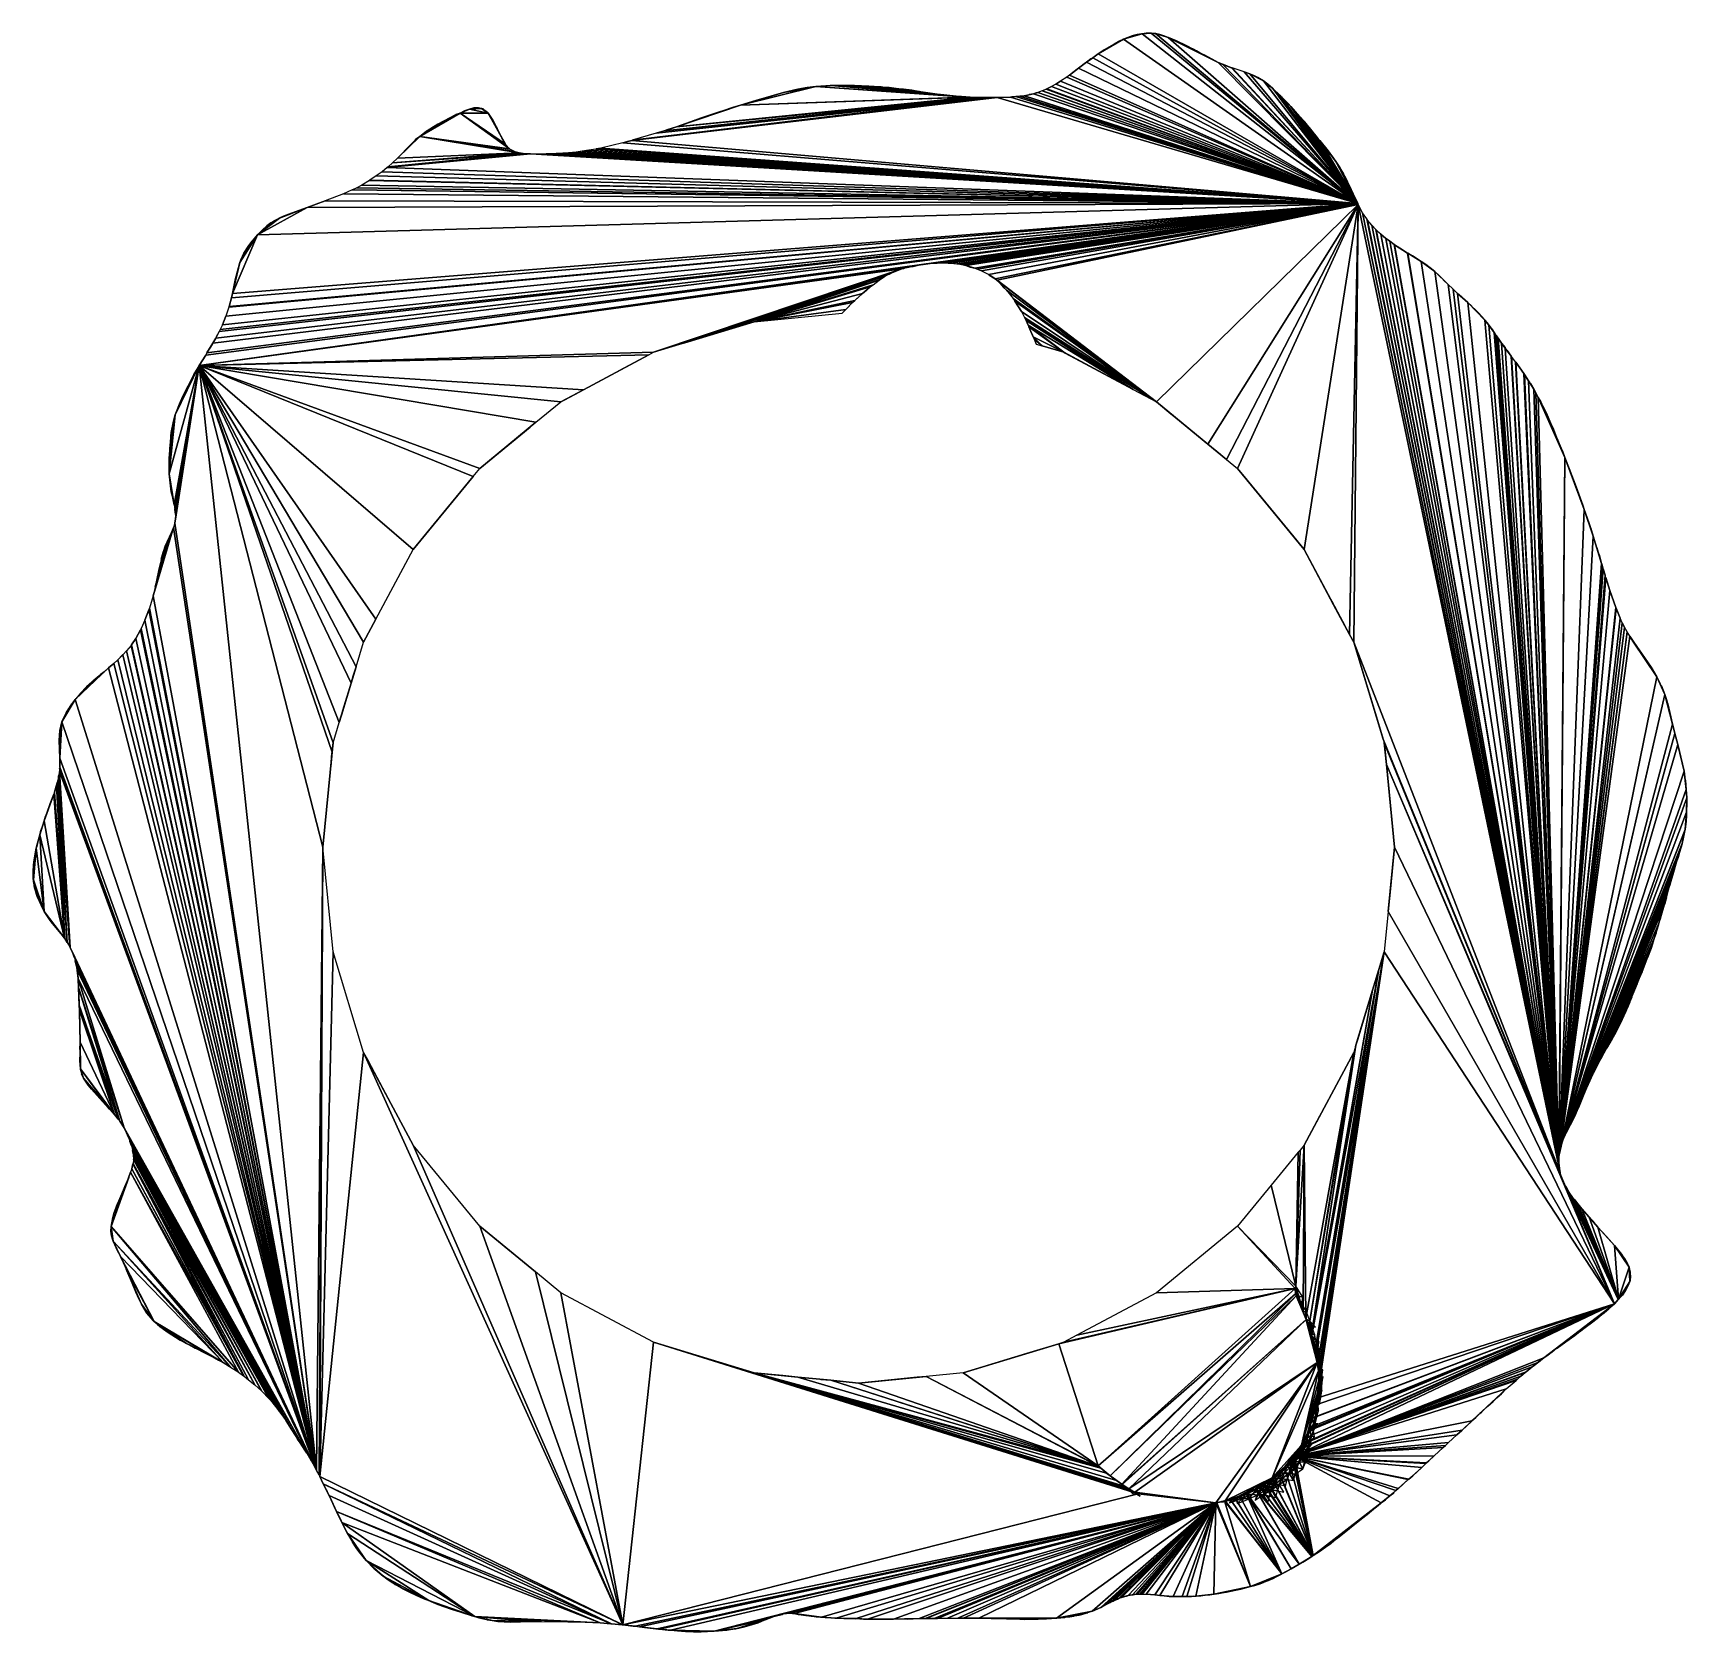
# Model space of a CAD drawing. Extents: x -96 to 96, y -91 to 94.
import ezdxf

# ---------------------------------------------------------------- set-up
doc = ezdxf.new("R2010")
doc.units = 0

msp = doc.modelspace()

# ---------------------------------------------------------------- linework, layer by layer
for points in [[(32.79, 94.15, 104), (31.75, 93.93, 104), (30.65, 93.51, 104)], [(57.74, 74.52, 104), (32.79, 94.15, 104), (30.65, 93.51, 104)], [(31.75, 93.93, 104), (31.65, 93.9, 104), (30.65, 93.51, 104)], [(31.65, 93.9, 104), (31.18, 93.72, 104), (30.65, 93.51, 104)], [(31.75, 93.93, 104), (31.7, 93.91, 104), (31.65, 93.9, 104)], [(32.79, 94.15, 104), (32.27, 94.06, 104), (31.75, 93.93, 104)], [(32.27, 94.06, 104), (32.22, 94.05, 104), (31.75, 93.93, 104)], [(32.79, 94.15, 104), (32.74, 94.15, 104), (32.27, 94.06, 104)], [(33.31, 94.22, 104), (33.26, 94.23, 104), (32.79, 94.15, 104)], [(33.84, 94.21, 104), (33.31, 94.22, 104), (32.79, 94.15, 104)], [(57.74, 74.52, 104), (33.84, 94.21, 104), (32.79, 94.15, 104)], [(33.84, 94.21, 104), (33.79, 94.22, 104), (33.31, 94.22, 104)], [(34.33, 94.17, 104), (34.18, 94.19, 104), (33.84, 94.21, 104)], [(57.74, 74.52, 104), (34.33, 94.17, 104), (33.84, 94.21, 104)], [(34.33, 94.17, 104), (34.31, 94.17, 104), (34.18, 94.19, 104)], [(34.31, 94.17, 104), (34.18, 94.19, 104), (34.31, 94.17, 104)], [(34.33, 94.17, 104), (34.31, 94.17, 104), (34.31, 94.17, 104)], [(35.82, 93.71, 104), (34.36, 94.16, 104), (34.33, 94.17, 104)], [(57.74, 74.52, 104), (35.82, 93.71, 104), (34.33, 94.17, 104)], [(35.82, 93.71, 104), (34.83, 94.06, 104), (34.36, 94.16, 104)], [(35.82, 93.71, 104), (35.3, 93.92, 104), (34.83, 94.06, 104)], [(30.65, 93.51, 104), (28.39, 92.27, 104), (27.7, 91.81, 104)], [(57.74, 74.52, 104), (30.65, 93.51, 104), (27.7, 91.81, 104)], [(30.65, 93.51, 104), (30.02, 93.2, 104), (28.39, 92.27, 104)], [(30.02, 93.2, 104), (29.55, 92.96, 104), (28.39, 92.27, 104)], [(30.65, 93.51, 104), (30.16, 93.28, 104), (30.02, 93.2, 104)], [(30.65, 93.51, 104), (30.6, 93.49, 104), (30.16, 93.28, 104)], [(36.77, 93.31, 104), (35.86, 93.7, 104), (35.82, 93.71, 104)], [(41.61, 90.82, 104), (36.77, 93.31, 104), (35.82, 93.71, 104)], [(57.74, 74.52, 104), (41.61, 90.82, 104), (35.82, 93.71, 104)], [(36.77, 93.31, 104), (35.87, 93.69, 104), (35.86, 93.7, 104)], [(35.87, 93.69, 104), (35.86, 93.7, 104), (35.87, 93.69, 104)], [(36.77, 93.31, 104), (35.88, 93.69, 104), (35.87, 93.69, 104)], [(35.87, 93.69, 104), (35.87, 93.69, 104), (35.88, 93.69, 104)], [(36.77, 93.31, 104), (36.77, 93.31, 104), (36.77, 93.31, 104)], [(38.69, 92.38, 104), (37.96, 92.75, 104), (36.77, 93.31, 104)], [(39.92, 91.72, 104), (38.69, 92.38, 104), (36.77, 93.31, 104)], [(39.92, 91.72, 104), (36.77, 93.31, 104), (36.77, 93.31, 104)], [(40.89, 91.2, 104), (39.92, 91.72, 104), (36.77, 93.31, 104)], [(41.61, 90.82, 104), (40.89, 91.2, 104), (36.77, 93.31, 104)], [(36.77, 93.31, 104), (36.77, 93.31, 104), (36.77, 93.31, 104)], [(36.77, 93.31, 104), (36.77, 93.31, 104), (36.77, 93.31, 104)], [(38.69, 92.38, 104), (38.64, 92.41, 104), (37.96, 92.75, 104)], [(38.69, 92.38, 104), (38.66, 92.39, 104), (38.64, 92.41, 104)], [(38.69, 92.38, 104), (38.66, 92.39, 104), (38.69, 92.38, 104)], [(38.73, 92.36, 104), (38.71, 92.37, 104), (38.69, 92.38, 104)], [(39.92, 91.72, 104), (38.73, 92.36, 104), (38.69, 92.38, 104)], [(38.69, 92.38, 104), (38.69, 92.38, 104), (38.71, 92.37, 104)], [(38.73, 92.36, 104), (38.73, 92.36, 104), (38.71, 92.37, 104)], [(39.92, 91.72, 104), (39.08, 92.18, 104), (38.73, 92.36, 104)], [(39.08, 92.18, 104), (38.73, 92.36, 104), (39.08, 92.18, 104)], [(39.92, 91.72, 104), (39.49, 91.95, 104), (39.08, 92.18, 104)], [(39.08, 92.18, 104), (39.08, 92.18, 104), (39.49, 91.95, 104)], [(25.44, 90.15, 104), (24.79, 89.68, 104), (24.38, 89.34, 104)], [(57.74, 74.52, 104), (25.44, 90.15, 104), (24.38, 89.34, 104)], [(25.44, 90.15, 104), (25.43, 90.14, 104), (24.79, 89.68, 104)], [(26.35, 90.85, 104), (26.26, 90.79, 104), (25.44, 90.15, 104)], [(57.74, 74.52, 104), (26.35, 90.85, 104), (25.44, 90.15, 104)], [(27.08, 91.37, 104), (26.88, 91.24, 104), (26.35, 90.85, 104)], [(57.74, 74.52, 104), (27.08, 91.37, 104), (26.35, 90.85, 104)], [(27.7, 91.81, 104), (27.68, 91.8, 104), (27.08, 91.37, 104)], [(57.74, 74.52, 104), (27.7, 91.81, 104), (27.08, 91.37, 104)], [(40.89, 91.2, 104), (39.95, 91.7, 104), (39.92, 91.72, 104)], [(40.89, 91.2, 104), (39.98, 91.69, 104), (39.95, 91.7, 104)], [(39.98, 91.69, 104), (39.95, 91.7, 104), (39.98, 91.69, 104)], [(40.89, 91.2, 104), (40, 91.68, 104), (39.98, 91.69, 104)], [(39.98, 91.69, 104), (39.98, 91.69, 104), (40, 91.68, 104)], [(40.89, 91.2, 104), (40.03, 91.66, 104), (40, 91.68, 104)], [(41.61, 90.82, 104), (40.93, 91.18, 104), (40.89, 91.2, 104)], [(42.14, 90.6, 104), (42.09, 90.62, 104), (41.61, 90.82, 104)], [(57.74, 74.52, 104), (42.14, 90.6, 104), (41.61, 90.82, 104)], [(43.15, 90.21, 104), (42.23, 90.57, 104), (42.14, 90.6, 104)], [(57.74, 74.52, 104), (43.15, 90.21, 104), (42.14, 90.6, 104)], [(57.74, 74.52, 104), (43.2, 90.2, 104), (43.15, 90.21, 104)], [(57.74, 74.52, 104), (43.15, 90.21, 104), (43.15, 90.21, 104)], [(43.15, 90.21, 104), (43.15, 90.21, 104), (43.15, 90.21, 104)], [(43.15, 90.21, 104), (43.15, 90.21, 104), (43.2, 90.2, 104)], [(43.2, 90.2, 104), (43.15, 90.21, 104), (43.2, 90.2, 104)], [(57.74, 74.52, 104), (43.21, 90.19, 104), (43.2, 90.2, 104)], [(43.2, 90.2, 104), (43.21, 90.19, 104), (43.2, 90.2, 104)], [(57.74, 74.52, 104), (44.62, 89.73, 104), (43.21, 90.19, 104)], [(-4.94, 88.04, 104), (-8.68, 87.33, 104), (-13.66, 85.87, 104)], [(12.44, 86.82, 104), (-4.94, 88.04, 104), (-13.66, 85.87, 104)], [(-4.94, 88.04, 104), (-7.02, 87.72, 104), (-8.68, 87.33, 104)], [(-4.94, 88.04, 104), (-5.95, 87.91, 104), (-7.02, 87.72, 104)], [(-4.94, 88.04, 104), (-5.88, 87.92, 104), (-5.95, 87.91, 104)], [(-3.22, 88.15, 104), (-3.73, 88.12, 104), (-4.94, 88.04, 104)], [(11.62, 86.88, 104), (-3.22, 88.15, 104), (-4.94, 88.04, 104)], [(-3.73, 88.12, 104), (-4.87, 88.05, 104), (-4.94, 88.04, 104)], [(12.44, 86.82, 104), (11.62, 86.88, 104), (-4.94, 88.04, 104)], [(-3.73, 88.12, 104), (-4.83, 88.05, 104), (-4.87, 88.05, 104)], [(-3.22, 88.15, 104), (-3.64, 88.13, 104), (-3.73, 88.12, 104)], [(-3.64, 88.13, 104), (-3.65, 88.13, 104), (-3.73, 88.12, 104)], [(-3.22, 88.15, 104), (-3.3, 88.15, 104), (-3.64, 88.13, 104)], [(-2.43, 88.15, 104), (-2.51, 88.15, 104), (-3.22, 88.15, 104)], [(-2.36, 88.15, 104), (-2.43, 88.15, 104), (-3.22, 88.15, 104)], [(9.1, 87.15, 104), (-2.36, 88.15, 104), (-3.22, 88.15, 104)], [(11.62, 86.88, 104), (9.1, 87.15, 104), (-3.22, 88.15, 104)], [(-0.42, 88.13, 104), (-1.63, 88.16, 104), (-2.36, 88.15, 104)], [(9.1, 87.15, 104), (-0.42, 88.13, 104), (-2.36, 88.15, 104)], [(-0.42, 88.13, 104), (-0.47, 88.14, 104), (-1.63, 88.16, 104)], [(1.17, 88.08, 104), (0.35, 88.12, 104), (-0.42, 88.13, 104)], [(9.1, 87.15, 104), (1.17, 88.08, 104), (-0.42, 88.13, 104)], [(1.17, 88.08, 104), (1.16, 88.08, 104), (0.35, 88.12, 104)], [(1.17, 88.08, 104), (1.17, 88.08, 104), (0.35, 88.12, 104)], [(2.42, 88.01, 104), (2.37, 88.02, 104), (1.17, 88.08, 104)], [(3.05, 87.94, 104), (2.42, 88.01, 104), (1.17, 88.08, 104)], [(9.1, 87.15, 104), (3.05, 87.94, 104), (1.17, 88.08, 104)], [(22.3, 88.03, 104), (22.29, 88.02, 104), (21.78, 87.76, 104)], [(57.74, 74.52, 104), (22.3, 88.03, 104), (21.78, 87.76, 104)], [(57.74, 74.52, 104), (22.8, 88.3, 104), (22.3, 88.03, 104)], [(23.35, 88.65, 104), (23.3, 88.62, 104), (22.8, 88.3, 104)], [(57.74, 74.52, 104), (23.35, 88.65, 104), (22.8, 88.3, 104)], [(57.74, 74.52, 104), (24.1, 89.14, 104), (23.35, 88.65, 104)], [(57.74, 74.52, 104), (24.38, 89.34, 104), (24.1, 89.14, 104)], [(45.27, 89.5, 104), (45.27, 89.5, 104), (44.62, 89.73, 104)], [(44.62, 89.73, 104), (44.62, 89.73, 104), (44.62, 89.73, 104)], [(57.74, 74.52, 104), (45.27, 89.5, 104), (44.62, 89.73, 104)], [(57.74, 74.52, 104), (44.62, 89.73, 104), (44.62, 89.73, 104)], [(44.62, 89.73, 104), (44.62, 89.73, 104), (44.62, 89.73, 104)], [(44.62, 89.73, 104), (44.62, 89.73, 104), (44.62, 89.73, 104)], [(46.83, 88.69, 104), (45.32, 89.47, 104), (45.27, 89.5, 104)], [(57.74, 74.52, 104), (46.83, 88.69, 104), (45.27, 89.5, 104)], [(45.32, 89.47, 104), (45.27, 89.5, 104), (45.32, 89.47, 104)], [(45.95, 89.2, 104), (45.79, 89.29, 104), (45.32, 89.47, 104)], [(46.83, 88.69, 104), (45.95, 89.2, 104), (45.32, 89.47, 104)], [(45.79, 89.29, 104), (45.79, 89.29, 104), (45.32, 89.47, 104)], [(45.32, 89.47, 104), (45.32, 89.47, 104), (45.79, 89.29, 104)], [(45.79, 89.29, 104), (45.95, 89.2, 104), (45.79, 89.29, 104)], [(46.83, 88.69, 104), (46.17, 89.09, 104), (45.95, 89.2, 104)], [(46.83, 88.69, 104), (46.21, 89.06, 104), (46.17, 89.09, 104)], [(47.36, 88.3, 104), (47.36, 88.3, 104), (46.83, 88.69, 104)], [(47.92, 87.82, 104), (47.36, 88.3, 104), (46.83, 88.69, 104)], [(57.74, 74.52, 104), (47.92, 87.82, 104), (46.83, 88.69, 104)], [(47.92, 87.82, 104), (47.37, 88.29, 104), (47.36, 88.3, 104)], [(47.36, 88.3, 104), (47.36, 88.3, 104), (47.36, 88.3, 104)], [(47.36, 88.3, 104), (47.36, 88.3, 104), (47.37, 88.29, 104)], [(47.92, 87.82, 104), (47.88, 87.86, 104), (47.37, 88.29, 104)], [(16.04, 86.77, 104), (-26.2, 81.82, 104), (-26.25, 81.81, 104)], [(57.74, 74.52, 104), (16.04, 86.77, 104), (-26.25, 81.81, 104)], [(16.04, 86.77, 104), (15, 86.75, 104), (-26.2, 81.82, 104)], [(15, 86.75, 104), (-23.41, 82.64, 104), (-26.2, 81.82, 104)], [(14.95, 86.75, 104), (-22.5, 82.92, 104), (-23.41, 82.64, 104)], [(15, 86.75, 104), (14.95, 86.75, 104), (-23.41, 82.64, 104)], [(13.95, 86.77, 104), (-21.08, 83.39, 104), (-22.5, 82.92, 104)], [(14.95, 86.75, 104), (13.95, 86.77, 104), (-22.5, 82.92, 104)], [(12.91, 86.8, 104), (-13.66, 85.87, 104), (-21.08, 83.39, 104)], [(13.95, 86.77, 104), (12.91, 86.8, 104), (-21.08, 83.39, 104)], [(-8.68, 87.33, 104), (-13.15, 86.05, 104), (-13.66, 85.87, 104)], [(12.91, 86.8, 104), (12.44, 86.82, 104), (-13.66, 85.87, 104)], [(-8.68, 87.33, 104), (-11.89, 86.43, 104), (-13.15, 86.05, 104)], [(-7.02, 87.72, 104), (-7.86, 87.53, 104), (-8.68, 87.33, 104)], [(2.59, 88, 104), (2.47, 88.01, 104), (2.42, 88.01, 104)], [(3.05, 87.94, 104), (2.59, 88, 104), (2.42, 88.01, 104)], [(4.09, 87.84, 104), (3.52, 87.91, 104), (3.05, 87.94, 104)], [(9.1, 87.15, 104), (4.09, 87.84, 104), (3.05, 87.94, 104)], [(4.09, 87.84, 104), (4.04, 87.85, 104), (3.52, 87.91, 104)], [(4.61, 87.78, 104), (4.56, 87.79, 104), (4.09, 87.84, 104)], [(7.74, 87.34, 104), (4.61, 87.78, 104), (4.09, 87.84, 104)], [(9.1, 87.15, 104), (7.74, 87.34, 104), (4.09, 87.84, 104)], [(5.18, 87.72, 104), (5.08, 87.74, 104), (4.61, 87.78, 104)], [(7.21, 87.42, 104), (5.18, 87.72, 104), (4.61, 87.78, 104)], [(7.74, 87.34, 104), (7.21, 87.42, 104), (4.61, 87.78, 104)], [(6.54, 87.53, 104), (6.16, 87.6, 104), (5.18, 87.72, 104)], [(7.21, 87.42, 104), (6.54, 87.53, 104), (5.18, 87.72, 104)], [(6.54, 87.53, 104), (6.33, 87.57, 104), (6.16, 87.6, 104)], [(7.03, 87.46, 104), (6.65, 87.52, 104), (6.54, 87.53, 104)], [(7.21, 87.42, 104), (7.03, 87.46, 104), (6.54, 87.53, 104)], [(7.21, 87.42, 104), (7.17, 87.43, 104), (7.03, 87.46, 104)], [(7.74, 87.34, 104), (7.7, 87.35, 104), (7.21, 87.42, 104)], [(9.85, 87.07, 104), (9.39, 87.13, 104), (9.1, 87.15, 104)], [(11.62, 86.88, 104), (9.85, 87.07, 104), (9.1, 87.15, 104)], [(11.62, 86.88, 104), (10.1, 87.05, 104), (9.85, 87.07, 104)], [(12.39, 86.83, 104), (11.92, 86.87, 104), (11.62, 86.88, 104)], [(12.44, 86.82, 104), (12.39, 86.83, 104), (11.62, 86.88, 104)], [(14.95, 86.75, 104), (14, 86.77, 104), (13.95, 86.77, 104)], [(16.04, 86.77, 104), (15.08, 86.75, 104), (15, 86.75, 104)], [(17.56, 86.82, 104), (16.15, 86.78, 104), (16.04, 86.77, 104)], [(57.74, 74.52, 104), (17.56, 86.82, 104), (16.04, 86.77, 104)], [(18.18, 86.87, 104), (17.71, 86.84, 104), (17.56, 86.82, 104)], [(57.74, 74.52, 104), (18.18, 86.87, 104), (17.56, 86.82, 104)], [(57.74, 74.52, 104), (18.65, 86.91, 104), (18.18, 86.87, 104)], [(19.17, 86.97, 104), (19.14, 86.97, 104), (18.65, 86.91, 104)], [(57.74, 74.52, 104), (19.17, 86.97, 104), (18.65, 86.91, 104)], [(57.74, 74.52, 104), (19.19, 86.97, 104), (19.17, 86.97, 104)], [(20.22, 87.2, 104), (19.69, 87.09, 104), (19.19, 86.97, 104)], [(57.74, 74.52, 104), (20.22, 87.2, 104), (19.19, 86.97, 104)], [(20.22, 87.2, 104), (19.74, 87.1, 104), (19.69, 87.09, 104)], [(20.74, 87.35, 104), (20.56, 87.3, 104), (20.22, 87.2, 104)], [(57.74, 74.52, 104), (20.74, 87.35, 104), (20.22, 87.2, 104)], [(57.74, 74.52, 104), (21.25, 87.54, 104), (20.74, 87.35, 104)], [(57.74, 74.52, 104), (21.26, 87.54, 104), (21.25, 87.54, 104)], [(57.74, 74.52, 104), (21.71, 87.73, 104), (21.26, 87.54, 104)], [(57.74, 74.52, 104), (21.78, 87.76, 104), (21.71, 87.73, 104)], [(48.74, 87.03, 104), (47.93, 87.82, 104), (47.92, 87.82, 104)], [(57.74, 74.52, 104), (48.74, 87.03, 104), (47.92, 87.82, 104)], [(47.93, 87.82, 104), (47.93, 87.82, 104), (47.92, 87.82, 104)], [(48.74, 87.03, 104), (48.25, 87.52, 104), (47.93, 87.82, 104)], [(48.74, 87.03, 104), (47.93, 87.82, 104), (47.93, 87.82, 104)], [(47.93, 87.82, 104), (47.93, 87.82, 104), (47.93, 87.82, 104)], [(48.74, 87.03, 104), (48.25, 87.52, 104), (48.25, 87.52, 104)], [(48.25, 87.52, 104), (48.25, 87.52, 104), (48.25, 87.52, 104)], [(48.25, 87.52, 104), (48.25, 87.52, 104), (48.74, 87.03, 104)], [(48.74, 87.03, 104), (48.25, 87.52, 104), (48.74, 87.03, 104)], [(48.89, 86.9, 104), (48.85, 86.93, 104), (48.74, 87.03, 104)], [(48.94, 86.85, 104), (48.89, 86.9, 104), (48.74, 87.03, 104)], [(57.74, 74.52, 104), (48.94, 86.85, 104), (48.74, 87.03, 104)], [(48.74, 87.03, 104), (48.85, 86.93, 104), (48.74, 87.03, 104)], [(48.94, 86.85, 104), (48.92, 86.87, 104), (48.89, 86.9, 104)], [(48.94, 86.85, 104), (48.93, 86.86, 104), (48.92, 86.87, 104)], [(48.94, 86.85, 104), (48.93, 86.86, 104), (48.94, 86.85, 104)], [(50.01, 85.72, 104), (49.55, 86.21, 104), (48.94, 86.85, 104)], [(57.74, 74.52, 104), (50.01, 85.72, 104), (48.94, 86.85, 104)], [(49.55, 86.21, 104), (48.94, 86.85, 104), (48.94, 86.85, 104)], [(49.55, 86.21, 104), (48.94, 86.85, 104), (49.55, 86.21, 104)], [(50.01, 85.72, 104), (49.7, 86.06, 104), (49.55, 86.21, 104)], [(49.55, 86.21, 104), (49.7, 86.06, 104), (49.55, 86.21, 104)], [(-46.1, 84.97, 104), (-49.91, 82.93, 104), (-50.76, 82.27, 104)], [(-40.38, 80.81, 104), (-46.1, 84.97, 104), (-50.76, 82.27, 104)], [(-46.1, 84.97, 104), (-49.19, 83.36, 104), (-49.91, 82.93, 104)], [(-46.1, 84.97, 104), (-48.67, 83.67, 104), (-49.19, 83.36, 104)], [(-46.1, 84.97, 104), (-46.64, 84.76, 104), (-48.67, 83.67, 104)], [(-46.1, 84.97, 104), (-46.59, 84.79, 104), (-46.64, 84.76, 104)], [(-45.02, 85.42, 104), (-45.59, 85.21, 104), (-46.1, 84.97, 104)], [(-42.85, 84.94, 104), (-45.02, 85.42, 104), (-46.1, 84.97, 104)], [(-40.87, 81.37, 104), (-42.85, 84.94, 104), (-46.1, 84.97, 104)], [(-40.82, 81.29, 104), (-40.87, 81.37, 104), (-46.1, 84.97, 104)], [(-40.38, 80.81, 104), (-40.82, 81.29, 104), (-46.1, 84.97, 104)], [(-45.02, 85.42, 104), (-45.54, 85.24, 104), (-45.59, 85.21, 104)], [(-44.42, 85.58, 104), (-44.5, 85.57, 104), (-45.02, 85.42, 104)], [(-43.63, 85.49, 104), (-44.42, 85.58, 104), (-45.02, 85.42, 104)], [(-42.85, 84.94, 104), (-43.63, 85.49, 104), (-45.02, 85.42, 104)], [(-43.63, 85.49, 104), (-43.98, 85.59, 104), (-44.42, 85.58, 104)], [(-43.24, 85.27, 104), (-43.45, 85.44, 104), (-43.63, 85.49, 104)], [(-42.85, 84.94, 104), (-43.24, 85.27, 104), (-43.63, 85.49, 104)], [(-42.85, 84.94, 104), (-42.93, 85.05, 104), (-43.24, 85.27, 104)], [(-42.33, 84.15, 104), (-42.45, 84.34, 104), (-42.85, 84.94, 104)], [(-41.8, 83.19, 104), (-42.33, 84.15, 104), (-42.85, 84.94, 104)], [(-41.32, 82.18, 104), (-41.8, 83.19, 104), (-42.85, 84.94, 104)], [(-40.87, 81.37, 104), (-41.32, 82.18, 104), (-42.85, 84.94, 104)], [(-13.66, 85.87, 104), (-17.94, 84.48, 104), (-21.08, 83.39, 104)], [(-17.94, 84.48, 104), (-19.52, 83.93, 104), (-21.08, 83.39, 104)], [(-17.94, 84.48, 104), (-18.88, 84.16, 104), (-19.52, 83.93, 104)], [(-17.94, 84.48, 104), (-18.4, 84.33, 104), (-18.88, 84.16, 104)], [(-13.66, 85.87, 104), (-16.33, 85.02, 104), (-17.94, 84.48, 104)], [(-16.33, 85.02, 104), (-17.34, 84.69, 104), (-17.94, 84.48, 104)], [(-13.66, 85.87, 104), (-15.84, 85.2, 104), (-16.33, 85.02, 104)], [(-13.66, 85.87, 104), (-14.46, 85.64, 104), (-15.84, 85.2, 104)], [(51.02, 84.57, 104), (50.1, 85.63, 104), (50.01, 85.72, 104)], [(57.74, 74.52, 104), (51.02, 84.57, 104), (50.01, 85.72, 104)], [(57.74, 74.52, 104), (51.12, 84.46, 104), (51.02, 84.57, 104)], [(51.12, 84.46, 104), (51.02, 84.57, 104), (51.12, 84.46, 104)], [(52.03, 83.38, 104), (51.42, 84.12, 104), (51.12, 84.46, 104)], [(57.74, 74.52, 104), (52.03, 83.38, 104), (51.12, 84.46, 104)], [(51.12, 84.46, 104), (51.12, 84.46, 104), (51.42, 84.12, 104)], [(-49.91, 82.93, 104), (-50.39, 82.57, 104), (-50.76, 82.27, 104)], [(-49.91, 82.93, 104), (-49.99, 82.88, 104), (-50.39, 82.57, 104)], [(-49.19, 83.36, 104), (-49.19, 83.36, 104), (-49.91, 82.93, 104)], [(-41.8, 83.19, 104), (-41.8, 83.19, 104), (-42.33, 84.15, 104)], [(-41.32, 82.18, 104), (-41.37, 82.29, 104), (-41.8, 83.19, 104)], [(-21.08, 83.39, 104), (-22.09, 83.06, 104), (-22.5, 82.92, 104)], [(-18.88, 84.16, 104), (-18.94, 84.14, 104), (-19.52, 83.93, 104)], [(52.03, 83.38, 104), (51.57, 83.96, 104), (51.42, 84.12, 104)], [(51.63, 83.89, 104), (51.61, 83.91, 104), (51.57, 83.96, 104)], [(52.03, 83.38, 104), (51.63, 83.89, 104), (51.57, 83.96, 104)], [(52.03, 83.38, 104), (51.63, 83.89, 104), (52.03, 83.38, 104)], [(52.11, 83.28, 104), (52.09, 83.32, 104), (52.03, 83.38, 104)], [(52.7, 82.58, 104), (52.11, 83.28, 104), (52.03, 83.38, 104)], [(57.74, 74.52, 104), (52.7, 82.58, 104), (52.03, 83.38, 104)], [(52.09, 83.32, 104), (52.03, 83.38, 104), (52.03, 83.38, 104)], [(52.7, 82.58, 104), (52.46, 82.87, 104), (52.11, 83.28, 104)], [(52.7, 82.58, 104), (52.46, 82.87, 104), (52.7, 82.58, 104)], [(52.94, 82.31, 104), (52.9, 82.36, 104), (52.7, 82.58, 104)], [(57.74, 74.52, 104), (52.94, 82.31, 104), (52.7, 82.58, 104)], [(52.9, 82.36, 104), (52.7, 82.58, 104), (52.7, 82.58, 104)], [(52.9, 82.36, 104), (52.7, 82.58, 104), (52.9, 82.36, 104)], [(52.94, 82.31, 104), (52.94, 82.31, 104), (52.9, 82.36, 104)], [(52.9, 82.36, 104), (52.9, 82.36, 104), (52.94, 82.31, 104)], [(53.14, 82.04, 104), (53, 82.22, 104), (52.94, 82.31, 104)], [(57.74, 74.52, 104), (53.14, 82.04, 104), (52.94, 82.31, 104)], [(52.94, 82.31, 104), (53, 82.22, 104), (52.94, 82.31, 104)], [(-39.28, 80.38, 104), (-53.35, 79.73, 104), (-53.91, 79.22, 104)], [(-38.8, 80.3, 104), (-39.28, 80.38, 104), (-53.91, 79.22, 104)], [(-50.76, 82.27, 104), (-52.83, 80.25, 104), (-53.35, 79.73, 104)], [(-39.28, 80.38, 104), (-50.76, 82.27, 104), (-53.35, 79.73, 104)], [(-50.76, 82.27, 104), (-52.33, 80.78, 104), (-52.83, 80.25, 104)], [(-50.76, 82.27, 104), (-52.3, 80.82, 104), (-52.33, 80.78, 104)], [(-50.76, 82.27, 104), (-51.36, 81.78, 104), (-52.3, 80.82, 104)], [(-51.36, 81.78, 104), (-51.83, 81.31, 104), (-52.3, 80.82, 104)], [(-50.76, 82.27, 104), (-51.28, 81.87, 104), (-51.36, 81.78, 104)], [(-50.76, 82.27, 104), (-51.25, 81.89, 104), (-51.28, 81.87, 104)], [(-50.76, 82.27, 104), (-51.11, 82, 104), (-51.25, 81.89, 104)], [(-40.35, 80.79, 104), (-40.38, 80.81, 104), (-50.76, 82.27, 104)], [(-39.8, 80.52, 104), (-40.35, 80.79, 104), (-50.76, 82.27, 104)], [(-39.75, 80.5, 104), (-39.8, 80.52, 104), (-50.76, 82.27, 104)], [(-39.28, 80.38, 104), (-39.75, 80.5, 104), (-50.76, 82.27, 104)], [(-40.87, 81.37, 104), (-41.27, 82.1, 104), (-41.32, 82.18, 104)], [(-33.58, 80.37, 104), (-34.23, 80.31, 104), (-34.54, 80.28, 104)], [(57.74, 74.52, 104), (-33.58, 80.37, 104), (-34.54, 80.28, 104)], [(57.74, 74.52, 104), (-32.67, 80.46, 104), (-33.58, 80.37, 104)], [(57.74, 74.52, 104), (-31.97, 80.55, 104), (-32.67, 80.46, 104)], [(-31.2, 80.67, 104), (-31.22, 80.66, 104), (-31.97, 80.55, 104)], [(57.74, 74.52, 104), (-31.2, 80.67, 104), (-31.97, 80.55, 104)], [(57.74, 74.52, 104), (-30.41, 80.8, 104), (-31.2, 80.67, 104)], [(57.74, 74.52, 104), (-30.36, 80.81, 104), (-30.41, 80.8, 104)], [(-29.84, 80.92, 104), (-30.31, 80.82, 104), (-30.36, 80.81, 104)], [(57.74, 74.52, 104), (-29.84, 80.92, 104), (-30.36, 80.81, 104)], [(-29.84, 80.92, 104), (-29.84, 80.92, 104), (-30.31, 80.82, 104)], [(57.74, 74.52, 104), (-27.28, 81.53, 104), (-29.84, 80.92, 104)], [(-26.25, 81.81, 104), (-26.75, 81.68, 104), (-27.28, 81.53, 104)], [(57.74, 74.52, 104), (-26.25, 81.81, 104), (-27.28, 81.53, 104)], [(-26.2, 81.82, 104), (-26.22, 81.81, 104), (-26.25, 81.81, 104)], [(53.35, 81.81, 104), (53.33, 81.83, 104), (53.14, 82.04, 104)], [(57.74, 74.52, 104), (53.35, 81.81, 104), (53.14, 82.04, 104)], [(54.18, 80.79, 104), (54.13, 80.86, 104), (53.35, 81.81, 104)], [(55.21, 79.35, 104), (54.18, 80.79, 104), (53.35, 81.81, 104)], [(57.74, 74.52, 104), (55.21, 79.35, 104), (53.35, 81.81, 104)], [(54.22, 80.74, 104), (54.2, 80.77, 104), (54.18, 80.79, 104)], [(55.21, 79.35, 104), (54.22, 80.74, 104), (54.18, 80.79, 104)], [(54.22, 80.74, 104), (54.2, 80.77, 104), (54.2, 80.77, 104)], [(54.22, 80.74, 104), (54.2, 80.77, 104), (54.2, 80.77, 104)], [(54.2, 80.77, 104), (54.2, 80.77, 104), (54.2, 80.77, 104)], [(54.94, 79.75, 104), (54.26, 80.69, 104), (54.22, 80.74, 104)], [(55.21, 79.35, 104), (54.94, 79.75, 104), (54.22, 80.74, 104)], [(57.74, 74.52, 104), (-54.55, 78.65, 104), (-55.14, 78.18, 104)], [(-37.98, 80.25, 104), (-54.43, 78.74, 104), (-54.55, 78.65, 104)], [(57.74, 74.52, 104), (-37.98, 80.25, 104), (-54.55, 78.65, 104)], [(-38.8, 80.3, 104), (-53.91, 79.22, 104), (-54.43, 78.74, 104)], [(-37.98, 80.25, 104), (-38.8, 80.3, 104), (-54.43, 78.74, 104)], [(-53.91, 79.22, 104), (-53.93, 79.2, 104), (-54.43, 78.74, 104)], [(-37.98, 80.25, 104), (-37.99, 80.25, 104), (-38.8, 80.3, 104)], [(57.74, 74.52, 104), (-37.2, 80.22, 104), (-37.98, 80.25, 104)], [(57.74, 74.52, 104), (-37.19, 80.22, 104), (-37.2, 80.22, 104)], [(57.74, 74.52, 104), (-36.13, 80.24, 104), (-37.19, 80.22, 104)], [(-34.54, 80.28, 104), (-35, 80.27, 104), (-36.13, 80.24, 104)], [(57.74, 74.52, 104), (-34.54, 80.28, 104), (-36.13, 80.24, 104)], [(-35, 80.27, 104), (-35.57, 80.26, 104), (-36.13, 80.24, 104)], [(-34.54, 80.28, 104), (-34.92, 80.27, 104), (-35, 80.27, 104)], [(55.21, 79.35, 104), (54.94, 79.75, 104), (54.94, 79.75, 104)], [(54.94, 79.75, 104), (54.94, 79.75, 104), (54.94, 79.75, 104)], [(54.94, 79.75, 104), (54.94, 79.75, 104), (55.21, 79.35, 104)], [(55.21, 79.35, 104), (54.94, 79.75, 104), (55.21, 79.35, 104)], [(55.24, 79.3, 104), (55.24, 79.3, 104), (55.21, 79.35, 104)], [(55.66, 78.66, 104), (55.24, 79.3, 104), (55.21, 79.35, 104)], [(55.92, 78.23, 104), (55.66, 78.66, 104), (55.21, 79.35, 104)], [(57.74, 74.52, 104), (55.92, 78.23, 104), (55.21, 79.35, 104)], [(55.21, 79.35, 104), (55.24, 79.3, 104), (55.24, 79.3, 104)], [(55.24, 79.3, 104), (55.21, 79.35, 104), (55.21, 79.35, 104)], [(55.66, 78.66, 104), (55.66, 78.66, 104), (55.24, 79.3, 104)], [(55.24, 79.3, 104), (55.24, 79.3, 104), (55.24, 79.3, 104)], [(55.92, 78.23, 104), (55.77, 78.48, 104), (55.66, 78.66, 104)], [(55.66, 78.66, 104), (55.66, 78.66, 104), (55.66, 78.66, 104)], [(55.66, 78.66, 104), (55.66, 78.66, 104), (55.77, 78.48, 104)], [(57.74, 74.52, 104), (-57.48, 76.63, 104), (-58.07, 76.32, 104)], [(57.74, 74.52, 104), (-56.59, 77.16, 104), (-57.48, 76.63, 104)], [(57.74, 74.52, 104), (-56.54, 77.19, 104), (-56.59, 77.16, 104)], [(57.74, 74.52, 104), (-55.81, 77.7, 104), (-56.54, 77.19, 104)], [(57.74, 74.52, 104), (-55.14, 78.18, 104), (-55.81, 77.7, 104)], [(56.09, 77.94, 104), (55.95, 78.18, 104), (55.92, 78.23, 104)], [(57.74, 74.52, 104), (56.09, 77.94, 104), (55.92, 78.23, 104)], [(56.09, 77.94, 104), (55.98, 78.13, 104), (55.95, 78.18, 104)], [(55.98, 78.13, 104), (55.95, 78.18, 104), (55.98, 78.13, 104)], [(55.98, 78.13, 104), (55.98, 78.13, 104), (56.09, 77.94, 104)], [(57.22, 75.62, 104), (56.24, 77.68, 104), (56.09, 77.94, 104)], [(57.74, 74.52, 104), (57.22, 75.62, 104), (56.09, 77.94, 104)], [(56.73, 76.68, 104), (56.27, 77.63, 104), (56.24, 77.68, 104)], [(57.22, 75.62, 104), (56.73, 76.68, 104), (56.24, 77.68, 104)], [(57.22, 75.62, 104), (56.76, 76.63, 104), (56.73, 76.68, 104)], [(57.22, 75.62, 104), (57, 76.14, 104), (56.76, 76.63, 104)], [(-61.72, 74.8, 104), (-63.77, 74.05, 104), (-63.81, 74.03, 104)], [(57.74, 74.52, 104), (-61.72, 74.8, 104), (-63.81, 74.03, 104)], [(57.74, 74.52, 104), (-59.6, 75.63, 104), (-61.72, 74.8, 104)], [(57.74, 74.52, 104), (-58.58, 76.07, 104), (-59.6, 75.63, 104)], [(57.74, 74.52, 104), (-58.54, 76.09, 104), (-58.58, 76.07, 104)], [(57.74, 74.52, 104), (-58.07, 76.32, 104), (-58.54, 76.09, 104)], [(57.47, 75.1, 104), (57.25, 75.57, 104), (57.22, 75.62, 104)], [(57.74, 74.52, 104), (57.47, 75.1, 104), (57.22, 75.62, 104)], [(57.74, 74.52, 104), (57.49, 75.05, 104), (57.47, 75.1, 104)], [(57.74, 74.52, 104), (-75.54, 56.97, 104), (-76.3, 55.74, 104)], [(8, 67.53, 104), (57.74, 74.52, 104), (-76.3, 55.74, 104)], [(57.74, 74.52, 104), (-75.39, 57.22, 104), (-75.54, 56.97, 104)], [(57.74, 74.52, 104), (-74.72, 58.35, 104), (-75.39, 57.22, 104)], [(57.74, 74.52, 104), (-74.38, 58.92, 104), (-74.72, 58.35, 104)], [(57.74, 74.52, 104), (-73.98, 59.68, 104), (-74.38, 58.92, 104)], [(57.74, 74.52, 104), (-73.86, 59.91, 104), (-73.98, 59.68, 104)], [(57.74, 74.52, 104), (-73.61, 60.45, 104), (-73.86, 59.91, 104)], [(57.74, 74.52, 104), (-73.2, 61.48, 104), (-73.61, 60.45, 104)], [(57.74, 74.52, 104), (-72.85, 62.52, 104), (-73.2, 61.48, 104)], [(57.74, 74.52, 104), (-72.83, 62.57, 104), (-72.85, 62.52, 104)], [(57.74, 74.52, 104), (-72.57, 63.59, 104), (-72.83, 62.57, 104)], [(57.74, 74.52, 104), (-72.45, 64.08, 104), (-72.57, 63.59, 104)], [(57.74, 74.52, 104), (-69.54, 70.86, 104), (-72.45, 64.08, 104)], [(57.74, 74.52, 104), (-63.81, 74.03, 104), (-69.54, 70.86, 104)], [(-63.81, 74.03, 104), (-66.99, 72.82, 104), (-69.54, 70.86, 104)], [(-66.99, 72.82, 104), (-68.47, 71.92, 104), (-69.54, 70.86, 104)], [(-66.99, 72.82, 104), (-67.59, 72.48, 104), (-68.47, 71.92, 104)], [(-66.99, 72.82, 104), (-67.54, 72.52, 104), (-67.59, 72.48, 104)], [(-63.81, 74.03, 104), (-64.77, 73.7, 104), (-66.99, 72.82, 104)], [(-64.77, 73.7, 104), (-66.52, 73.04, 104), (-66.99, 72.82, 104)], [(-66.52, 73.04, 104), (-66.95, 72.84, 104), (-66.99, 72.82, 104)], [(-64.77, 73.7, 104), (-65.94, 73.27, 104), (-66.52, 73.04, 104)], [(-63.81, 74.03, 104), (-63.89, 74.01, 104), (-64.77, 73.7, 104)], [(8, 67.53, 104), (57.76, 74.47, 104), (57.74, 74.52, 104)], [(8, 67.53, 104), (57.81, 74.38, 104), (57.76, 74.47, 104)], [(8, 67.53, 104), (8.57, 67.58, 104), (57.81, 74.38, 104)], [(8.57, 67.58, 104), (9.09, 67.61, 104), (57.81, 74.38, 104)], [(9.09, 67.61, 104), (9.78, 67.64, 104), (57.81, 74.38, 104)], [(9.78, 67.64, 104), (10.65, 67.59, 104), (57.81, 74.38, 104)], [(10.65, 67.59, 104), (11.38, 67.51, 104), (57.81, 74.38, 104)], [(11.38, 67.51, 104), (11.7, 67.47, 104), (57.81, 74.38, 104)], [(11.7, 67.47, 104), (12.11, 67.4, 104), (57.81, 74.38, 104)], [(12.11, 67.4, 104), (12.39, 67.34, 104), (57.81, 74.38, 104)], [(12.39, 67.34, 104), (13.43, 67.01, 104), (57.81, 74.38, 104)], [(13.43, 67.01, 104), (13.76, 66.89, 104), (57.81, 74.38, 104)], [(13.76, 66.89, 104), (14.2, 66.7, 104), (57.81, 74.38, 104)], [(14.2, 66.7, 104), (15.05, 66.28, 104), (57.81, 74.38, 104)], [(15.05, 66.28, 104), (15.81, 65.77, 104), (57.81, 74.38, 104)], [(15.81, 65.77, 104), (16.02, 65.62, 104), (57.81, 74.38, 104)], [(16.02, 65.62, 104), (34.45, 51.55, 104), (57.81, 74.38, 104)], [(34.45, 51.55, 104), (40.42, 46.65, 104), (57.81, 74.38, 104)], [(40.42, 46.65, 104), (42.57, 44.88, 104), (57.81, 74.38, 104)], [(42.57, 44.88, 104), (43.84, 43.84, 104), (57.81, 74.38, 104)], [(43.84, 43.84, 104), (51.55, 34.45, 104), (57.81, 74.38, 104)], [(51.55, 34.45, 104), (56.81, 24.61, 104), (57.81, 74.38, 104)], [(56.81, 24.61, 104), (57.28, 23.73, 104), (57.81, 74.38, 104)], [(57.28, 23.73, 104), (81.16, -37.68, 104), (57.81, 74.38, 104)], [(57.76, 74.47, 104), (57.76, 74.47, 104), (57.76, 74.47, 104)], [(57.81, 74.38, 104), (57.76, 74.47, 104), (57.76, 74.47, 104)], [(81.16, -37.68, 104), (58.31, 73.44, 104), (57.81, 74.38, 104)], [(81.16, -37.68, 104), (58.79, 72.73, 104), (58.31, 73.44, 104)], [(81.16, -37.68, 104), (58.83, 72.66, 104), (58.79, 72.73, 104)], [(-69.54, 70.86, 104), (-71.6, 67.68, 104), (-72.45, 64.08, 104)], [(-69.54, 70.86, 104), (-71.11, 68.75, 104), (-71.6, 67.68, 104)], [(-69.54, 70.86, 104), (-70.61, 69.54, 104), (-71.11, 68.75, 104)], [(-69.54, 70.86, 104), (-70.3, 69.96, 104), (-70.61, 69.54, 104)], [(-69.54, 70.86, 104), (-70.07, 70.24, 104), (-70.3, 69.96, 104)], [(-69.54, 70.86, 104), (-69.99, 70.35, 104), (-70.07, 70.24, 104)], [(-68.47, 71.92, 104), (-69.02, 71.4, 104), (-69.54, 70.86, 104)], [(-69.02, 71.4, 104), (-69.03, 71.39, 104), (-69.54, 70.86, 104)], [(-68.47, 71.92, 104), (-68.47, 71.92, 104), (-69.02, 71.4, 104)], [(-67.59, 72.48, 104), (-67.99, 72.25, 104), (-68.47, 71.92, 104)], [(81.16, -37.68, 104), (58.89, 72.59, 104), (58.83, 72.66, 104)], [(81.16, -37.68, 104), (59.39, 71.98, 104), (58.89, 72.59, 104)], [(59.85, 71.49, 104), (59.43, 71.93, 104), (59.39, 71.98, 104)], [(81.16, -37.68, 104), (59.85, 71.49, 104), (59.39, 71.98, 104)], [(81.16, -37.68, 104), (59.88, 71.46, 104), (59.85, 71.49, 104)], [(60.24, 71.12, 104), (59.96, 71.39, 104), (59.88, 71.46, 104)], [(60.4, 70.97, 104), (60.24, 71.12, 104), (59.88, 71.46, 104)], [(60.4, 70.97, 104), (59.88, 71.46, 104), (59.88, 71.46, 104)], [(81.16, -37.68, 104), (60.4, 70.97, 104), (59.88, 71.46, 104)], [(59.96, 71.39, 104), (59.88, 71.46, 104), (59.96, 71.39, 104)], [(59.96, 71.39, 104), (59.96, 71.39, 104), (60.24, 71.12, 104)], [(61.01, 70.47, 104), (60.49, 70.9, 104), (60.4, 70.97, 104)], [(81.16, -37.68, 104), (61.01, 70.47, 104), (60.4, 70.97, 104)], [(-70.61, 69.54, 104), (-71.09, 68.79, 104), (-71.11, 68.75, 104)], [(-70.61, 69.54, 104), (-70.64, 69.5, 104), (-71.09, 68.79, 104)], [(-70.3, 69.96, 104), (-70.59, 69.56, 104), (-70.61, 69.54, 104)], [(-70.59, 69.56, 104), (-70.61, 69.54, 104), (-70.59, 69.56, 104)], [(-70.3, 69.96, 104), (-70.4, 69.83, 104), (-70.59, 69.56, 104)], [(-70.59, 69.56, 104), (-70.59, 69.56, 104), (-70.4, 69.83, 104)], [(-70.4, 69.83, 104), (-70.59, 69.56, 104), (-70.4, 69.83, 104)], [(-70.4, 69.83, 104), (-70.4, 69.83, 104), (-70.3, 69.96, 104)], [(-70.3, 69.96, 104), (-70.4, 69.83, 104), (-70.3, 69.96, 104)], [(-70.07, 70.24, 104), (-70.19, 70.1, 104), (-70.3, 69.96, 104)], [(-70.3, 69.96, 104), (-70.19, 70.1, 104), (-70.3, 69.96, 104)], [(61.45, 70.13, 104), (61.07, 70.42, 104), (61.01, 70.47, 104)], [(81.16, -37.68, 104), (61.45, 70.13, 104), (61.01, 70.47, 104)], [(61.97, 69.75, 104), (61.5, 70.09, 104), (61.45, 70.13, 104)], [(81.16, -37.68, 104), (61.97, 69.75, 104), (61.45, 70.13, 104)], [(81.16, -37.68, 104), (62.01, 69.73, 104), (61.97, 69.75, 104)], [(63.52, 68.76, 104), (62.63, 69.34, 104), (62.01, 69.73, 104)], [(81.16, -37.68, 104), (63.52, 68.76, 104), (62.01, 69.73, 104)], [(7.88, 67.52, 104), (8, 67.53, 104), (-76.3, 55.74, 104)], [(7.08, 67.39, 104), (7.88, 67.52, 104), (-76.3, 55.74, 104)], [(-76.3, 55.74, 104), (6.16, 67.22, 104), (7.08, 67.39, 104)], [(-76.3, 55.74, 104), (5.63, 67.09, 104), (6.16, 67.22, 104)], [(-76.3, 55.74, 104), (5.38, 67.04, 104), (5.63, 67.09, 104)], [(-76.3, 55.74, 104), (5.21, 66.99, 104), (5.38, 67.04, 104)], [(-76.3, 55.74, 104), (5.01, 66.93, 104), (5.21, 66.99, 104)], [(-71.6, 67.68, 104), (-72.16, 65.42, 104), (-72.45, 64.08, 104)], [(-71.6, 67.68, 104), (-72.14, 65.68, 104), (-72.16, 65.42, 104)], [(-71.6, 67.68, 104), (-71.75, 67.22, 104), (-72.14, 65.68, 104)], [(-71.11, 68.75, 104), (-71.47, 67.97, 104), (-71.6, 67.68, 104)], [(-71.47, 67.97, 104), (-71.58, 67.74, 104), (-71.6, 67.68, 104)], [(-71.11, 68.75, 104), (-71.37, 68.22, 104), (-71.47, 67.97, 104)], [(5.21, 66.99, 104), (5.23, 67, 104), (5.38, 67.04, 104)], [(5.38, 67.04, 104), (5.23, 67, 104), (5.38, 67.04, 104)], [(5.38, 67.04, 104), (5.38, 67.04, 104), (5.63, 67.09, 104)], [(5.63, 67.09, 104), (5.63, 67.09, 104), (5.38, 67.04, 104)], [(5.63, 67.09, 104), (6.16, 67.22, 104), (6.16, 67.22, 104)], [(5.63, 67.09, 104), (6.16, 67.22, 104), (5.63, 67.09, 104)], [(6.16, 67.22, 104), (6.3, 67.22, 104), (7.08, 67.39, 104)], [(6.16, 67.22, 104), (6.16, 67.22, 104), (6.3, 67.22, 104)], [(7.08, 67.39, 104), (7.64, 67.47, 104), (7.88, 67.52, 104)], [(9.78, 67.64, 104), (10.37, 67.6, 104), (10.65, 67.59, 104)], [(12.39, 67.34, 104), (12.91, 67.13, 104), (13.27, 67.06, 104)], [(12.39, 67.34, 104), (13.27, 67.06, 104), (13.43, 67.01, 104)], [(63.54, 68.75, 104), (63.53, 68.76, 104), (63.52, 68.76, 104)], [(81.16, -37.68, 104), (63.54, 68.75, 104), (63.52, 68.76, 104)], [(65.1, 67.8, 104), (64.07, 68.44, 104), (63.54, 68.75, 104)], [(81.08, -37.16, 104), (65.1, 67.8, 104), (63.54, 68.75, 104)], [(81.16, -37.68, 104), (81.08, -37.16, 104), (63.54, 68.75, 104)], [(65.1, 67.8, 104), (64.38, 68.26, 104), (64.07, 68.44, 104)], [(65.62, 67.45, 104), (65.15, 67.76, 104), (65.1, 67.8, 104)], [(66.65, 66.65, 104), (65.62, 67.45, 104), (65.1, 67.8, 104)], [(81.08, -37.16, 104), (66.65, 66.65, 104), (65.1, 67.8, 104)], [(66.65, 66.65, 104), (65.86, 67.27, 104), (65.62, 67.45, 104)], [(66.65, 66.65, 104), (66.29, 66.94, 104), (65.86, 67.27, 104)], [(-76.3, 55.74, 104), (-23.73, 57.28, 104), (5.01, 66.93, 104)], [(-72.16, 65.42, 104), (-72.22, 65.18, 104), (-72.45, 64.08, 104)], [(-72.14, 65.68, 104), (-72.15, 65.65, 104), (-72.16, 65.42, 104)], [(-23.73, 57.28, 104), (4.82, 66.86, 104), (5.01, 66.93, 104)], [(-23.73, 57.28, 104), (3.71, 66.43, 104), (4.82, 66.86, 104)], [(-23.73, 57.28, 104), (3.52, 66.33, 104), (3.71, 66.43, 104)], [(-23.73, 57.28, 104), (3.4, 66.27, 104), (3.52, 66.33, 104)], [(-23.73, 57.28, 104), (2.99, 66.04, 104), (3.4, 66.27, 104)], [(-23.73, 57.28, 104), (2.49, 65.7, 104), (2.99, 66.04, 104)], [(-23.73, 57.28, 104), (-20.68, 58.21, 104), (2.49, 65.7, 104)], [(-20.68, 58.21, 104), (2.38, 65.63, 104), (2.49, 65.7, 104)], [(-20.68, 58.21, 104), (-12.1, 60.81, 104), (2.38, 65.63, 104)], [(-12.1, 60.81, 104), (1.67, 65.11, 104), (2.38, 65.63, 104)], [(-12.1, 60.81, 104), (1.35, 64.86, 104), (1.67, 65.11, 104)], [(2.49, 65.7, 104), (2.5, 65.71, 104), (2.99, 66.04, 104)], [(3.52, 66.33, 104), (3.62, 66.37, 104), (3.71, 66.43, 104)], [(15.05, 66.28, 104), (15.12, 66.22, 104), (15.81, 65.77, 104)], [(15.12, 66.22, 104), (15.18, 66.18, 104), (15.81, 65.77, 104)], [(15.81, 65.77, 104), (16.01, 65.63, 104), (16.02, 65.62, 104)], [(16.02, 65.62, 104), (16.04, 65.61, 104), (34.45, 51.55, 104)], [(16.04, 65.61, 104), (16.09, 65.56, 104), (34.45, 51.55, 104)], [(16.09, 65.56, 104), (16.09, 65.55, 104), (34.45, 51.55, 104)], [(16.09, 65.55, 104), (16.78, 64.78, 104), (17.12, 64.46, 104)], [(16.09, 65.55, 104), (17.12, 64.46, 104), (34.45, 51.55, 104)], [(67.66, 65.66, 104), (66.66, 66.63, 104), (66.65, 66.65, 104)], [(68.21, 65.12, 104), (67.66, 65.66, 104), (66.65, 66.65, 104)], [(81.08, -37.16, 104), (68.21, 65.12, 104), (66.65, 66.65, 104)], [(67.2, 66.12, 104), (67.17, 66.16, 104), (66.66, 66.63, 104)], [(67.66, 65.66, 104), (67.2, 66.12, 104), (66.66, 66.63, 104)], [(68.21, 65.12, 104), (67.67, 65.65, 104), (67.66, 65.66, 104)], [(68.77, 64.6, 104), (68.74, 64.63, 104), (68.21, 65.12, 104)], [(81.08, -37.16, 104), (68.77, 64.6, 104), (68.21, 65.12, 104)], [(-72.57, 63.59, 104), (-72.83, 62.6, 104), (-72.83, 62.57, 104)], [(-72.45, 64.08, 104), (-72.57, 63.61, 104), (-72.57, 63.59, 104)], [(-12.1, 60.81, 104), (0.46, 64.09, 104), (1.35, 64.86, 104)], [(-12.1, 60.81, 104), (-0.45, 63.28, 104), (0.46, 64.09, 104)], [(-12.1, 60.81, 104), (-0.7, 63.04, 104), (-0.45, 63.28, 104)], [(-0.45, 63.28, 104), (-0.33, 63.38, 104), (0.46, 64.09, 104)], [(-0.33, 63.38, 104), (0.4, 64.04, 104), (0.46, 64.09, 104)], [(0.46, 64.09, 104), (0.92, 64.48, 104), (1.35, 64.86, 104)], [(17.12, 64.46, 104), (17.89, 63.5, 104), (34.45, 51.55, 104)], [(17.89, 63.5, 104), (18.09, 63.21, 104), (34.45, 51.55, 104)], [(18.09, 63.21, 104), (18.64, 62.3, 104), (18.84, 62, 104)], [(18.09, 63.21, 104), (18.84, 62, 104), (34.45, 51.55, 104)], [(68.77, 64.6, 104), (68.74, 64.63, 104), (68.74, 64.63, 104)], [(68.74, 64.63, 104), (68.74, 64.63, 104), (68.74, 64.63, 104)], [(68.74, 64.63, 104), (68.74, 64.63, 104), (68.77, 64.6, 104)], [(68.77, 64.6, 104), (68.74, 64.63, 104), (68.77, 64.6, 104)], [(81.01, -36.64, 104), (69.3, 64.09, 104), (68.77, 64.6, 104)], [(81.01, -36.64, 104), (68.77, 64.6, 104), (68.77, 64.6, 104)], [(81.08, -37.16, 104), (81.01, -36.64, 104), (68.77, 64.6, 104)], [(68.77, 64.6, 104), (68.77, 64.6, 104), (68.77, 64.6, 104)], [(70.47, 63.03, 104), (69.74, 63.71, 104), (69.3, 64.09, 104)], [(81.01, -36.64, 104), (70.47, 63.03, 104), (69.3, 64.09, 104)], [(70.47, 63.03, 104), (70.27, 63.23, 104), (69.74, 63.71, 104)], [(-73.2, 61.48, 104), (-73.4, 61.01, 104), (-73.61, 60.45, 104)], [(-12.1, 60.81, 104), (-1.48, 62.24, 104), (-0.7, 63.04, 104)], [(-12.1, 60.81, 104), (-1.89, 61.81, 104), (-1.48, 62.24, 104)], [(-1.48, 62.24, 104), (-1.37, 62.34, 104), (-0.7, 63.04, 104)], [(18.84, 62, 104), (19.19, 61.32, 104), (34.45, 51.55, 104)], [(19.19, 61.32, 104), (19.37, 60.96, 104), (34.45, 51.55, 104)], [(70.94, 62.6, 104), (70.89, 62.65, 104), (70.47, 63.03, 104)], [(72.46, 61.01, 104), (70.94, 62.6, 104), (70.47, 63.03, 104)], [(81.01, -36.64, 104), (72.46, 61.01, 104), (70.47, 63.03, 104)], [(70.94, 62.6, 104), (70.91, 62.63, 104), (70.89, 62.65, 104)], [(71.36, 62.2, 104), (71.36, 62.2, 104), (70.94, 62.6, 104)], [(71.55, 62, 104), (71.36, 62.2, 104), (70.94, 62.6, 104)], [(72.41, 61.07, 104), (71.55, 62, 104), (70.94, 62.6, 104)], [(72.46, 61.01, 104), (72.41, 61.07, 104), (70.94, 62.6, 104)], [(71.55, 62, 104), (71.36, 62.2, 104), (71.55, 62, 104)], [(71.76, 61.8, 104), (71.76, 61.8, 104), (71.55, 62, 104)], [(72.41, 61.07, 104), (71.76, 61.8, 104), (71.55, 62, 104)], [(71.76, 61.8, 104), (71.55, 62, 104), (71.55, 62, 104)], [(71.76, 61.8, 104), (71.55, 62, 104), (71.76, 61.8, 104)], [(72.41, 61.07, 104), (72.04, 61.5, 104), (71.76, 61.8, 104)], [(71.76, 61.8, 104), (71.76, 61.8, 104), (71.76, 61.8, 104)], [(-73.98, 59.68, 104), (-74.31, 59.07, 104), (-74.38, 58.92, 104)], [(-20.68, 58.21, 104), (-20.12, 58.37, 104), (-12.1, 60.81, 104)], [(19.37, 60.96, 104), (19.52, 60.62, 104), (19.61, 60.44, 104)], [(19.37, 60.96, 104), (19.61, 60.44, 104), (31.77, 52.98, 104)], [(19.37, 60.96, 104), (31.77, 52.98, 104), (34.45, 51.55, 104)], [(19.61, 60.44, 104), (19.71, 60.22, 104), (23.73, 57.28, 104)], [(19.61, 60.44, 104), (23.73, 57.28, 104), (31.77, 52.98, 104)], [(19.71, 60.22, 104), (19.93, 59.7, 104), (20.21, 59.07, 104)], [(19.71, 60.22, 104), (20.21, 59.07, 104), (23.73, 57.28, 104)], [(19.93, 59.7, 104), (20.06, 59.37, 104), (20.21, 59.07, 104)], [(72.46, 61.01, 104), (72.42, 61.06, 104), (72.41, 61.07, 104)], [(72.42, 61.06, 104), (72.41, 61.07, 104), (72.42, 61.06, 104)], [(72.42, 61.06, 104), (72.42, 61.06, 104), (72.46, 61.01, 104)], [(72.46, 61.01, 104), (72.42, 61.06, 104), (72.46, 61.01, 104)], [(72.93, 60.44, 104), (72.88, 60.49, 104), (72.46, 61.01, 104)], [(81.01, -36.64, 104), (72.93, 60.44, 104), (72.46, 61.01, 104)], [(72.88, 60.49, 104), (72.46, 61.01, 104), (72.46, 61.01, 104)], [(72.88, 60.49, 104), (72.46, 61.01, 104), (72.88, 60.49, 104)], [(72.93, 60.44, 104), (72.93, 60.44, 104), (72.88, 60.49, 104)], [(72.88, 60.49, 104), (72.88, 60.49, 104), (72.93, 60.44, 104)], [(73.52, 59.58, 104), (73.33, 59.87, 104), (72.93, 60.44, 104)], [(81.01, -36.64, 104), (73.52, 59.58, 104), (72.93, 60.44, 104)], [(73.33, 59.87, 104), (73.33, 59.87, 104), (72.93, 60.44, 104)], [(72.93, 60.44, 104), (73.33, 59.87, 104), (72.93, 60.44, 104)], [(73.52, 59.58, 104), (73.52, 59.58, 104), (73.33, 59.87, 104)], [(73.33, 59.87, 104), (73.52, 59.58, 104), (73.33, 59.87, 104)], [(81.01, -36.64, 104), (73.66, 59.39, 104), (73.52, 59.58, 104)], [(73.52, 59.58, 104), (73.66, 59.39, 104), (73.66, 59.39, 104)], [(73.52, 59.58, 104), (73.66, 59.39, 104), (73.52, 59.58, 104)], [(81.01, -36.64, 104), (73.7, 59.34, 104), (73.66, 59.39, 104)], [(73.66, 59.39, 104), (73.7, 59.34, 104), (73.66, 59.39, 104)], [(81.01, -36.64, 104), (73.82, 59.19, 104), (73.7, 59.34, 104)], [(-74.72, 58.35, 104), (-74.81, 58.2, 104), (-75.39, 57.22, 104)], [(-74.72, 58.35, 104), (-74.77, 58.27, 104), (-74.81, 58.2, 104)], [(-74.38, 58.92, 104), (-74.69, 58.4, 104), (-74.72, 58.35, 104)], [(20.21, 59.07, 104), (20.32, 58.82, 104), (21.22, 58.04, 104)], [(20.21, 59.07, 104), (21.22, 58.04, 104), (23.73, 57.28, 104)], [(20.32, 58.82, 104), (20.55, 58.24, 104), (21.22, 58.04, 104)], [(21.22, 58.04, 104), (21.89, 57.84, 104), (23.73, 57.28, 104)], [(73.97, 58.97, 104), (73.9, 59.07, 104), (73.82, 59.19, 104)], [(81.01, -36.64, 104), (73.97, 58.97, 104), (73.82, 59.19, 104)], [(73.97, 58.97, 104), (73.9, 59.07, 104), (73.97, 58.97, 104)], [(81.01, -36.64, 104), (74, 58.92, 104), (73.97, 58.97, 104)], [(74, 58.92, 104), (74, 58.92, 104), (73.97, 58.97, 104)], [(73.97, 58.97, 104), (73.97, 58.97, 104), (74, 58.92, 104)], [(74.38, 58.35, 104), (74.03, 58.88, 104), (74, 58.92, 104)], [(81.01, -36.64, 104), (74.38, 58.35, 104), (74, 58.92, 104)], [(74, 58.92, 104), (74.03, 58.88, 104), (74, 58.92, 104)], [(74.82, 57.78, 104), (74.79, 57.83, 104), (74.38, 58.35, 104)], [(81.01, -36.64, 104), (74.82, 57.78, 104), (74.38, 58.35, 104)], [(81.01, -36.64, 104), (74.38, 58.35, 104), (74.38, 58.35, 104)], [(74.79, 57.83, 104), (74.38, 58.35, 104), (74.79, 57.83, 104)], [(74.82, 57.78, 104), (74.81, 57.8, 104), (74.79, 57.83, 104)], [(74.79, 57.83, 104), (74.79, 57.83, 104), (74.81, 57.8, 104)], [(75.49, 56.84, 104), (75.04, 57.48, 104), (74.82, 57.78, 104)], [(81.01, -36.64, 104), (75.49, 56.84, 104), (74.82, 57.78, 104)], [(75.49, 56.84, 104), (75.04, 57.48, 104), (75.49, 56.84, 104)], [(-76.3, 55.74, 104), (-79.08, 50.05, 104), (-79.75, 43.21, 104)], [(-76.3, 55.74, 104), (-79.75, 43.21, 104), (-79.19, 39.62, 104)], [(-76.3, 55.74, 104), (-79.19, 39.62, 104), (-79.11, 39.09, 104)], [(-76.3, 55.74, 104), (-79.05, 37.99, 104), (-79.12, 37.52, 104)], [(-76.3, 55.74, 104), (-79.12, 37.52, 104), (-62.72, -72.12, 104)], [(-76.3, 55.74, 104), (-79.11, 39.09, 104), (-79.04, 38.57, 104)], [(-76.3, 55.74, 104), (-77.57, 53.42, 104), (-79.08, 50.05, 104)], [(-76.3, 55.74, 104), (-79.04, 38.52, 104), (-79.05, 38.05, 104)], [(-76.3, 55.74, 104), (-79.05, 38.05, 104), (-79.05, 37.99, 104)], [(-76.3, 55.74, 104), (-79.04, 38.57, 104), (-79.04, 38.52, 104)], [(-76.3, 55.74, 104), (-77.37, 53.8, 104), (-77.57, 53.42, 104)], [(-76.3, 55.74, 104), (-76.91, 54.66, 104), (-77.37, 53.8, 104)], [(-76.3, 55.74, 104), (-76.42, 55.53, 104), (-76.91, 54.66, 104)], [(-76.42, 55.53, 104), (-76.9, 54.7, 104), (-76.91, 54.66, 104)], [(-76.42, 55.53, 104), (-76.89, 54.71, 104), (-76.9, 54.7, 104)], [(-76.3, 55.74, 104), (-76.36, 55.64, 104), (-76.42, 55.53, 104)], [(-76.3, 55.74, 104), (-24.29, 56.98, 104), (-23.73, 57.28, 104)], [(-76.3, 55.74, 104), (-31.83, 52.95, 104), (-24.29, 56.98, 104)], [(-75.54, 56.97, 104), (-75.82, 56.54, 104), (-76.3, 55.74, 104)], [(-76.3, 55.74, 104), (-62.72, -72.12, 104), (-62, 0, 104)], [(-76.3, 55.74, 104), (-62, 0, 104), (-60.92, 11, 104)], [(-76.3, 55.74, 104), (-60.92, 11, 104), (-60.81, 12.1, 104)], [(-76.3, 55.74, 104), (-60.81, 12.1, 104), (-60.1, 14.43, 104)], [(-76.3, 55.74, 104), (-60.1, 14.43, 104), (-58.72, 18.98, 104)], [(-76.3, 55.74, 104), (-58.72, 18.98, 104), (-58.15, 20.88, 104)], [(-76.3, 55.74, 104), (-58.15, 20.88, 104), (-57.28, 23.73, 104)], [(-76.3, 55.74, 104), (-57.28, 23.73, 104), (-55.85, 26.4, 104)], [(-76.3, 55.74, 104), (-55.85, 26.4, 104), (-51.55, 34.45, 104)], [(-76.3, 55.74, 104), (-51.55, 34.45, 104), (-44.61, 42.9, 104)], [(-76.3, 55.74, 104), (-44.61, 42.9, 104), (-43.84, 43.84, 104)], [(-76.3, 55.74, 104), (-43.84, 43.84, 104), (-37.33, 49.18, 104)], [(-76.3, 55.74, 104), (-37.33, 49.18, 104), (-34.45, 51.55, 104)], [(-76.3, 55.74, 104), (-34.45, 51.55, 104), (-31.83, 52.95, 104)], [(-31.83, 52.95, 104), (-25.41, 56.38, 104), (-24.29, 56.98, 104)], [(-31.83, 52.95, 104), (-27.66, 55.18, 104), (-25.41, 56.38, 104)], [(-27.66, 55.18, 104), (-26.8, 55.64, 104), (-25.41, 56.38, 104)], [(23.73, 57.28, 104), (23.88, 57.2, 104), (31.77, 52.98, 104)], [(23.88, 57.2, 104), (24.63, 56.8, 104), (31.77, 52.98, 104)], [(81.01, -36.64, 104), (75.53, 56.78, 104), (75.49, 56.84, 104)], [(75.53, 56.78, 104), (75.49, 56.84, 104), (75.49, 56.84, 104)], [(75.53, 56.78, 104), (75.49, 56.84, 104), (75.53, 56.78, 104)], [(81.01, -36.64, 104), (75.54, 56.78, 104), (75.53, 56.78, 104)], [(75.53, 56.78, 104), (75.54, 56.78, 104), (75.53, 56.78, 104)], [(81.01, -36.64, 104), (76, 56.19, 104), (75.54, 56.78, 104)], [(76.03, 56.16, 104), (76.01, 56.18, 104), (76, 56.19, 104)], [(81.01, -36.64, 104), (76.03, 56.16, 104), (76, 56.19, 104)], [(81.01, -36.64, 104), (76, 56.19, 104), (76, 56.19, 104)], [(76, 56.19, 104), (76, 56.19, 104), (76, 56.19, 104)], [(76, 56.19, 104), (76.01, 56.18, 104), (76.01, 56.18, 104)], [(76.01, 56.18, 104), (76, 56.19, 104), (76, 56.19, 104)], [(76.01, 56.18, 104), (76.03, 56.16, 104), (76.01, 56.18, 104)], [(81.01, -36.64, 104), (76.03, 56.15, 104), (76.03, 56.16, 104)], [(76.95, 54.83, 104), (76.69, 55.22, 104), (76.03, 56.15, 104)], [(81.01, -36.64, 104), (76.95, 54.83, 104), (76.03, 56.15, 104)], [(-77.37, 53.8, 104), (-77.46, 53.65, 104), (-77.57, 53.42, 104)], [(-76.91, 54.66, 104), (-77.2, 54.15, 104), (-77.37, 53.8, 104)], [(81.01, -36.64, 104), (77.03, 54.7, 104), (76.95, 54.83, 104)], [(77.03, 54.7, 104), (76.95, 54.83, 104), (77.03, 54.7, 104)], [(77.52, 53.97, 104), (77.04, 54.69, 104), (77.03, 54.7, 104)], [(81.01, -36.64, 104), (77.52, 53.97, 104), (77.03, 54.7, 104)], [(77.03, 54.7, 104), (77.03, 54.7, 104), (77.04, 54.69, 104)], [(77.52, 53.97, 104), (77.06, 54.65, 104), (77.04, 54.69, 104)], [(77.52, 53.97, 104), (77.5, 54.01, 104), (77.06, 54.65, 104)], [(78.12, 53, 104), (77.73, 53.66, 104), (77.52, 53.97, 104)], [(81.01, -36.64, 104), (78.12, 53, 104), (77.52, 53.97, 104)], [(78.12, 53, 104), (78.1, 53.05, 104), (77.73, 53.66, 104)], [(-77.57, 53.42, 104), (-78.21, 52.12, 104), (-79.08, 50.05, 104)], [(-78.21, 52.12, 104), (-78.24, 52.06, 104), (-79.08, 50.05, 104)], [(-78.24, 52.06, 104), (-78.51, 51.51, 104), (-79.08, 50.05, 104)], [(-78.24, 52.06, 104), (-78.48, 51.58, 104), (-78.51, 51.51, 104)], [(-78.21, 52.12, 104), (-78.23, 52.09, 104), (-78.24, 52.06, 104)], [(-77.57, 53.42, 104), (-77.88, 52.81, 104), (-78.21, 52.12, 104)], [(-77.88, 52.81, 104), (-77.9, 52.78, 104), (-78.21, 52.12, 104)], [(-77.57, 53.42, 104), (-77.86, 52.85, 104), (-77.88, 52.81, 104)], [(-34.45, 51.55, 104), (-33.98, 51.8, 104), (-31.83, 52.95, 104)], [(-33.98, 51.8, 104), (-32.85, 52.41, 104), (-31.83, 52.95, 104)], [(78.35, 52.58, 104), (78.34, 52.61, 104), (78.12, 53, 104)], [(81.01, -36.64, 104), (78.35, 52.58, 104), (78.12, 53, 104)], [(81.01, -36.64, 104), (78.36, 52.56, 104), (78.35, 52.58, 104)], [(78.36, 52.56, 104), (78.35, 52.58, 104), (78.36, 52.56, 104)], [(81.01, -36.64, 104), (78.62, 52.07, 104), (78.36, 52.56, 104)], [(78.62, 52.07, 104), (78.36, 52.56, 104), (78.36, 52.56, 104)], [(78.62, 52.07, 104), (78.36, 52.56, 104), (78.62, 52.07, 104)], [(78.91, 51.56, 104), (78.91, 51.56, 104), (78.62, 52.07, 104)], [(79.17, 51.01, 104), (78.91, 51.56, 104), (78.62, 52.07, 104)], [(81.71, 45.12, 104), (79.17, 51.01, 104), (78.62, 52.07, 104)], [(81.01, -36.64, 104), (81.71, 45.12, 104), (78.62, 52.07, 104)], [(78.62, 52.07, 104), (78.91, 51.56, 104), (78.62, 52.07, 104)], [(-79.08, 50.05, 104), (-79.62, 46.92, 104), (-79.75, 44.99, 104)], [(-79.08, 50.05, 104), (-79.75, 44.99, 104), (-79.75, 43.21, 104)], [(-79.08, 50.05, 104), (-79.52, 48.01, 104), (-79.62, 46.92, 104)], [(-79.08, 50.05, 104), (-79.28, 49.32, 104), (-79.52, 48.01, 104)], [(-79.08, 50.05, 104), (-79.11, 49.95, 104), (-79.28, 49.32, 104)], [(-79.11, 49.95, 104), (-79.28, 49.32, 104), (-79.28, 49.32, 104)], [(-79.08, 50.05, 104), (-79.1, 50, 104), (-79.11, 49.95, 104)], [(-78.51, 51.51, 104), (-78.93, 50.47, 104), (-79.08, 50.05, 104)], [(34.45, 51.55, 104), (36.13, 50.17, 104), (36.7, 49.7, 104)], [(34.45, 51.55, 104), (36.7, 49.7, 104), (40.42, 46.65, 104)], [(79.17, 51.01, 104), (79.15, 51.07, 104), (78.91, 51.56, 104)], [(79.17, 51.01, 104), (79.17, 51.03, 104), (79.15, 51.07, 104)], [(79.17, 51.01, 104), (79.17, 51.03, 104), (79.17, 51.01, 104)], [(79.65, 50.05, 104), (79.18, 51, 104), (79.17, 51.01, 104)], [(80.09, 49.05, 104), (79.65, 50.05, 104), (79.17, 51.01, 104)], [(80.75, 47.47, 104), (80.09, 49.05, 104), (79.17, 51.01, 104)], [(81.71, 45.12, 104), (80.75, 47.47, 104), (79.17, 51.01, 104)], [(79.17, 51.01, 104), (79.17, 51.01, 104), (79.18, 51, 104)], [(79.65, 50.05, 104), (79.2, 50.97, 104), (79.18, 51, 104)], [(80.09, 49.05, 104), (79.89, 49.52, 104), (79.65, 50.05, 104)], [(-79.52, 48.01, 104), (-79.57, 47.58, 104), (-79.62, 46.92, 104)], [(-79.52, 48.01, 104), (-79.54, 47.91, 104), (-79.57, 47.58, 104)], [(-79.28, 49.32, 104), (-79.5, 48.13, 104), (-79.52, 48.01, 104)], [(-79.5, 48.13, 104), (-79.52, 48.01, 104), (-79.52, 48.01, 104)], [(-79.52, 48.01, 104), (-79.52, 48.01, 104), (-79.5, 48.13, 104)], [(-79.52, 48.01, 104), (-79.52, 48.01, 104), (-79.52, 48.01, 104)], [(-79.28, 49.32, 104), (-79.45, 48.48, 104), (-79.5, 48.13, 104)], [(-43.84, 43.84, 104), (-38.01, 48.63, 104), (-37.33, 49.18, 104)], [(80.39, 48.38, 104), (80.35, 48.47, 104), (80.09, 49.05, 104)], [(80.75, 47.47, 104), (80.39, 48.38, 104), (80.09, 49.05, 104)], [(80.75, 47.47, 104), (80.59, 47.91, 104), (80.39, 48.38, 104)], [(-79.62, 46.92, 104), (-79.7, 46.12, 104), (-79.75, 44.99, 104)], [(-79.62, 46.92, 104), (-79.66, 46.63, 104), (-79.7, 46.12, 104)], [(40.42, 46.65, 104), (40.84, 46.3, 104), (41.88, 45.45, 104)], [(40.42, 46.65, 104), (41.88, 45.45, 104), (42.57, 44.88, 104)], [(80.81, 47.31, 104), (80.78, 47.4, 104), (80.75, 47.47, 104)], [(81.71, 45.12, 104), (80.81, 47.31, 104), (80.75, 47.47, 104)], [(81.71, 45.12, 104), (81.42, 45.87, 104), (80.81, 47.31, 104)], [(-79.75, 44.99, 104), (-79.77, 43.74, 104), (-79.75, 43.21, 104)], [(81.01, -36.64, 104), (81.02, -36.12, 104), (81.71, 45.12, 104)], [(81.02, -36.12, 104), (81.05, -35.65, 104), (81.71, 45.12, 104)], [(81.05, -35.65, 104), (83.95, 39.1, 104), (81.71, 45.12, 104)], [(81.71, 45.12, 104), (81.44, 45.82, 104), (81.42, 45.87, 104)], [(82.19, 43.84, 104), (81.75, 45.01, 104), (81.71, 45.12, 104)], [(83.95, 39.1, 104), (82.19, 43.84, 104), (81.71, 45.12, 104)], [(82.19, 43.84, 104), (82.03, 44.31, 104), (81.75, 45.01, 104)], [(-79.75, 43.21, 104), (-79.72, 42.8, 104), (-79.69, 42.59, 104)], [(-79.75, 43.21, 104), (-79.69, 42.59, 104), (-79.52, 41.18, 104)], [(-79.75, 43.21, 104), (-79.52, 41.18, 104), (-79.52, 41.14, 104)], [(-79.75, 43.21, 104), (-79.52, 41.14, 104), (-79.39, 40.6, 104)], [(-79.75, 43.21, 104), (-79.39, 40.6, 104), (-79.19, 39.62, 104)], [(-79.69, 42.59, 104), (-79.65, 42.12, 104), (-79.52, 41.18, 104)], [(-51.55, 34.45, 104), (-49.06, 37.49, 104), (-44.61, 42.9, 104)], [(43.84, 43.84, 104), (44.96, 42.48, 104), (49.81, 36.57, 104)], [(43.84, 43.84, 104), (49.81, 36.57, 104), (51.55, 34.45, 104)], [(83.01, 41.7, 104), (82.23, 43.74, 104), (82.19, 43.84, 104)], [(83.95, 39.1, 104), (83.01, 41.7, 104), (82.19, 43.84, 104)], [(83.01, 41.7, 104), (82.46, 43.16, 104), (82.23, 43.74, 104)], [(-79.52, 41.18, 104), (-79.52, 41.16, 104), (-79.52, 41.14, 104)], [(-79.52, 41.16, 104), (-79.52, 41.15, 104), (-79.52, 41.14, 104)], [(-79.52, 41.16, 104), (-79.52, 41.15, 104), (-79.52, 41.15, 104)], [(-79.52, 41.15, 104), (-79.52, 41.14, 104), (-79.52, 41.15, 104)], [(-79.52, 41.14, 104), (-79.52, 41.13, 104), (-79.5, 41.06, 104)], [(-79.52, 41.14, 104), (-79.5, 41.06, 104), (-79.39, 40.6, 104)], [(-79.5, 41.06, 104), (-79.44, 40.8, 104), (-79.39, 40.6, 104)], [(-79.39, 40.6, 104), (-79.24, 39.85, 104), (-79.19, 39.62, 104)], [(83.78, 39.61, 104), (83.21, 41.18, 104), (83.01, 41.7, 104)], [(83.95, 39.1, 104), (83.78, 39.61, 104), (83.01, 41.7, 104)], [(83.78, 39.61, 104), (83.24, 41.13, 104), (83.21, 41.18, 104)], [(-79.11, 39.09, 104), (-79.1, 39.04, 104), (-79.04, 38.57, 104)], [(81.05, -35.65, 104), (85, 35.99, 104), (83.95, 39.1, 104)], [(83.95, 39.1, 104), (83.79, 39.57, 104), (83.78, 39.61, 104)], [(84.5, 37.57, 104), (84.17, 38.52, 104), (83.95, 39.1, 104)], [(84.68, 37, 104), (84.5, 37.57, 104), (83.95, 39.1, 104)], [(85, 35.99, 104), (84.68, 37, 104), (83.95, 39.1, 104)], [(-79.25, 37, 104), (-81.48, 29.62, 104), (-81.61, 29.12, 104)], [(-79.25, 37, 104), (-81.61, 29.12, 104), (-62.72, -72.12, 104)], [(-79.25, 37, 104), (-81.24, 30.69, 104), (-81.48, 29.62, 104)], [(-79.25, 37, 104), (-81.23, 30.73, 104), (-81.24, 30.69, 104)], [(-79.25, 37, 104), (-80.92, 32.21, 104), (-81.23, 30.73, 104)], [(-79.25, 37, 104), (-80.84, 32.52, 104), (-80.92, 32.21, 104)], [(-79.25, 37, 104), (-80.77, 32.84, 104), (-80.84, 32.52, 104)], [(-79.25, 37, 104), (-79.27, 36.95, 104), (-80.77, 32.84, 104)], [(-79.27, 36.95, 104), (-80.68, 33.35, 104), (-80.77, 32.84, 104)], [(-79.27, 36.95, 104), (-80.46, 34.16, 104), (-80.68, 33.35, 104)], [(-79.27, 36.95, 104), (-80.43, 34.25, 104), (-80.46, 34.16, 104)], [(-79.27, 36.95, 104), (-80.22, 34.86, 104), (-80.43, 34.25, 104)], [(-79.27, 36.95, 104), (-79.36, 36.77, 104), (-80.22, 34.86, 104)], [(-79.27, 36.95, 104), (-79.3, 36.9, 104), (-79.36, 36.77, 104)], [(-79.12, 37.52, 104), (-79.25, 37, 104), (-62.72, -72.12, 104)], [(49.81, 36.57, 104), (50, 36.34, 104), (51.55, 34.45, 104)], [(84.68, 37, 104), (84.54, 37.47, 104), (84.5, 37.57, 104)], [(85, 35.99, 104), (84.7, 36.94, 104), (84.68, 37, 104)], [(85, 35.99, 104), (84.9, 36.35, 104), (84.7, 36.94, 104)], [(-80.22, 34.86, 104), (-80.22, 34.86, 104), (-80.43, 34.25, 104)], [(51.55, 34.45, 104), (54.26, 29.38, 104), (54.96, 28.07, 104)], [(51.55, 34.45, 104), (54.96, 28.07, 104), (56.81, 24.61, 104)], [(81.05, -35.65, 104), (85.96, 32.85, 104), (85, 35.99, 104)], [(85.96, 32.85, 104), (85.42, 34.7, 104), (85, 35.99, 104)], [(85.96, 32.85, 104), (85.66, 33.9, 104), (85.42, 34.7, 104)], [(-80.77, 32.84, 104), (-80.79, 32.78, 104), (-80.84, 32.52, 104)], [(-80.46, 34.16, 104), (-80.51, 33.98, 104), (-80.68, 33.35, 104)], [(81.05, -35.59, 104), (85.98, 32.79, 104), (85.96, 32.85, 104)], [(81.05, -35.65, 104), (81.05, -35.59, 104), (85.96, 32.85, 104)], [(81.05, -35.59, 104), (86.11, 32.3, 104), (85.98, 32.79, 104)], [(85.96, 32.85, 104), (85.67, 33.87, 104), (85.66, 33.9, 104)], [(86.11, 32.3, 104), (85.99, 32.78, 104), (85.98, 32.79, 104)], [(85.99, 32.78, 104), (85.98, 32.79, 104), (85.99, 32.78, 104)], [(86.11, 32.3, 104), (85.99, 32.78, 104), (85.99, 32.78, 104)], [(86.11, 32.3, 104), (85.99, 32.78, 104), (86.11, 32.3, 104)], [(-81.24, 30.69, 104), (-81.37, 30.17, 104), (-81.48, 29.62, 104)], [(-81.24, 30.69, 104), (-81.25, 30.65, 104), (-81.37, 30.17, 104)], [(-80.92, 32.21, 104), (-81.04, 31.68, 104), (-81.23, 30.73, 104)], [(-80.84, 32.52, 104), (-80.91, 32.25, 104), (-80.92, 32.21, 104)], [(81.05, -35.59, 104), (86.14, 32.21, 104), (86.11, 32.3, 104)], [(81.05, -35.59, 104), (86.36, 31.51, 104), (86.14, 32.21, 104)], [(81.05, -35.59, 104), (86.42, 31.27, 104), (86.36, 31.51, 104)], [(81.05, -35.59, 104), (86.44, 31.21, 104), (86.42, 31.27, 104)], [(81.05, -35.59, 104), (86.92, 29.7, 104), (86.44, 31.21, 104)], [(86.14, 32.21, 104), (86.14, 32.21, 104), (86.11, 32.3, 104)], [(86.11, 32.3, 104), (86.11, 32.3, 104), (86.14, 32.21, 104)], [(86.36, 31.51, 104), (86.3, 31.74, 104), (86.14, 32.21, 104)], [(86.3, 31.74, 104), (86.3, 31.74, 104), (86.14, 32.21, 104)], [(86.14, 32.21, 104), (86.3, 31.74, 104), (86.14, 32.21, 104)], [(86.3, 31.74, 104), (86.36, 31.51, 104), (86.3, 31.74, 104)], [(86.92, 29.7, 104), (86.6, 30.74, 104), (86.44, 31.21, 104)], [(-81.61, 29.12, 104), (-82.05, 27.67, 104), (-62.72, -72.12, 104)], [(-81.48, 29.62, 104), (-81.48, 29.6, 104), (-81.61, 29.12, 104)], [(54.26, 29.38, 104), (54.89, 28.2, 104), (54.96, 28.07, 104)], [(81.05, -35.59, 104), (87.6, 27.77, 104), (86.92, 29.7, 104)], [(87.6, 27.77, 104), (87.09, 29.22, 104), (86.92, 29.7, 104)], [(-82.11, 27.49, 104), (-82.58, 26.3, 104), (-82.59, 26.28, 104)], [(-82.11, 27.49, 104), (-82.59, 26.28, 104), (-62.72, -72.12, 104)], [(-82.05, 27.67, 104), (-82.11, 27.49, 104), (-62.72, -72.12, 104)], [(54.96, 28.07, 104), (55.13, 27.75, 104), (56.54, 25.12, 104)], [(54.96, 28.07, 104), (56.54, 25.12, 104), (56.81, 24.61, 104)], [(55.13, 27.75, 104), (55.97, 26.17, 104), (56.54, 25.12, 104)], [(81.05, -35.59, 104), (87.64, 27.68, 104), (87.6, 27.77, 104)], [(81.05, -35.59, 104), (88.1, 26.51, 104), (87.64, 27.68, 104)], [(88.1, 26.51, 104), (88.06, 26.63, 104), (87.64, 27.68, 104)], [(-83.08, 25.17, 104), (-83.47, 24.47, 104), (-83.64, 24.15, 104)], [(-83.08, 25.17, 104), (-83.64, 24.15, 104), (-62.72, -72.12, 104)], [(-82.99, 25.34, 104), (-83.08, 25.17, 104), (-62.72, -72.12, 104)], [(-82.59, 26.28, 104), (-82.99, 25.34, 104), (-62.72, -72.12, 104)], [(-57.28, 23.73, 104), (-56.25, 25.66, 104), (-55.85, 26.4, 104)], [(55.97, 26.17, 104), (56.2, 25.75, 104), (56.54, 25.12, 104)], [(81.05, -35.59, 104), (88.35, 25.99, 104), (88.1, 26.51, 104)], [(81.05, -35.59, 104), (88.61, 25.47, 104), (88.35, 25.99, 104)], [(81.05, -35.59, 104), (88.9, 24.95, 104), (88.61, 25.47, 104)], [(81.05, -35.59, 104), (81.15, -35.07, 104), (88.9, 24.95, 104)], [(81.15, -35.07, 104), (89.21, 24.43, 104), (88.9, 24.95, 104)], [(88.61, 25.47, 104), (88.59, 25.53, 104), (88.35, 25.99, 104)], [(-84.18, 23.37, 104), (-84.69, 22.75, 104), (-62.72, -72.12, 104)], [(-84.13, 23.44, 104), (-84.18, 23.37, 104), (-62.72, -72.12, 104)], [(-83.64, 24.15, 104), (-84.09, 23.49, 104), (-84.13, 23.44, 104)], [(-83.64, 24.15, 104), (-84.13, 23.44, 104), (-62.72, -72.12, 104)], [(56.81, 24.61, 104), (57.15, 23.97, 104), (57.28, 23.73, 104)], [(57.28, 23.73, 104), (58.25, 20.53, 104), (60.68, 12.52, 104)], [(57.28, 23.73, 104), (60.68, 12.52, 104), (81.16, -37.68, 104)], [(81.15, -35.07, 104), (92.35, 19.73, 104), (89.21, 24.43, 104)], [(92.35, 19.73, 104), (89.59, 23.86, 104), (89.21, 24.43, 104)], [(90.65, 22.34, 104), (89.68, 23.74, 104), (89.59, 23.86, 104)], [(92.35, 19.73, 104), (90.65, 22.34, 104), (89.59, 23.86, 104)], [(90.04, 23.23, 104), (90, 23.3, 104), (89.68, 23.74, 104)], [(90.65, 22.34, 104), (90.04, 23.23, 104), (89.68, 23.74, 104)], [(-86.17, 21.29, 104), (-86.74, 20.8, 104), (-86.78, 20.76, 104)], [(-86.16, 21.29, 104), (-86.17, 21.29, 104), (-86.78, 20.76, 104)], [(-86.16, 21.29, 104), (-86.78, 20.76, 104), (-62.72, -72.12, 104)], [(-85.72, 21.7, 104), (-86.16, 21.29, 104), (-62.72, -72.12, 104)], [(-85.13, 22.29, 104), (-85.16, 22.27, 104), (-85.72, 21.7, 104)], [(-85.13, 22.29, 104), (-85.72, 21.7, 104), (-62.72, -72.12, 104)], [(-85.16, 22.27, 104), (-85.17, 22.26, 104), (-85.72, 21.7, 104)], [(-84.69, 22.75, 104), (-85.13, 22.29, 104), (-62.72, -72.12, 104)], [(91.07, 21.75, 104), (90.99, 21.88, 104), (90.65, 22.34, 104)], [(91.69, 20.83, 104), (91.07, 21.75, 104), (90.65, 22.34, 104)], [(92.35, 19.73, 104), (91.69, 20.83, 104), (90.65, 22.34, 104)], [(91.69, 20.83, 104), (91.45, 21.21, 104), (91.07, 21.75, 104)], [(-86.78, 20.76, 104), (-87.29, 20.32, 104), (-90.63, 17.12, 104)], [(-86.78, 20.76, 104), (-90.63, 17.12, 104), (-62.72, -72.12, 104)], [(-87.29, 20.32, 104), (-88.08, 19.67, 104), (-90.63, 17.12, 104)], [(-88.08, 19.67, 104), (-89.34, 18.56, 104), (-90.63, 17.12, 104)], [(-88.08, 19.67, 104), (-88.49, 19.33, 104), (-89.34, 18.56, 104)], [(-88.49, 19.33, 104), (-89.21, 18.68, 104), (-89.34, 18.56, 104)], [(-87.29, 20.32, 104), (-87.7, 20, 104), (-88.08, 19.67, 104)], [(-87.7, 20, 104), (-87.87, 19.86, 104), (-88.08, 19.67, 104)], [(-58.72, 18.98, 104), (-58.46, 19.85, 104), (-58.15, 20.88, 104)], [(-58.46, 19.85, 104), (-58.18, 20.77, 104), (-58.15, 20.88, 104)], [(58.25, 20.53, 104), (60.02, 14.7, 104), (60.68, 12.52, 104)], [(81.15, -35.07, 104), (93.28, 17.67, 104), (92.35, 19.73, 104)], [(92.35, 19.73, 104), (92.02, 20.3, 104), (91.69, 20.83, 104)], [(92.75, 18.92, 104), (92.7, 19.02, 104), (92.35, 19.73, 104)], [(93.28, 17.67, 104), (92.75, 18.92, 104), (92.35, 19.73, 104)], [(-89.34, 18.56, 104), (-90.58, 17.18, 104), (-90.63, 17.12, 104)], [(-89.34, 18.56, 104), (-90.01, 17.85, 104), (-90.58, 17.18, 104)], [(-60.1, 14.43, 104), (-59.84, 15.3, 104), (-58.72, 18.98, 104)], [(-59.84, 15.3, 104), (-59.66, 15.88, 104), (-58.72, 18.98, 104)], [(81.15, -35.07, 104), (81.27, -34.55, 104), (93.28, 17.67, 104)], [(81.27, -34.55, 104), (94.16, 14.27, 104), (93.28, 17.67, 104)], [(93.28, 17.67, 104), (92.78, 18.85, 104), (92.75, 18.92, 104)], [(93.28, 17.67, 104), (92.87, 18.67, 104), (92.78, 18.85, 104)], [(93.28, 17.67, 104), (92.98, 18.45, 104), (92.87, 18.67, 104)], [(93.52, 16.98, 104), (93.33, 17.55, 104), (93.28, 17.67, 104)], [(94.16, 14.27, 104), (93.52, 16.98, 104), (93.28, 17.67, 104)], [(-90.63, 17.12, 104), (-91.35, 16.11, 104), (-92.17, 14.51, 104)], [(-90.63, 17.12, 104), (-92.17, 14.51, 104), (-62.72, -72.12, 104)], [(-91.35, 16.11, 104), (-91.69, 15.55, 104), (-92.17, 14.51, 104)], [(-91.69, 15.55, 104), (-91.98, 14.96, 104), (-92.17, 14.51, 104)], [(-91.69, 15.55, 104), (-91.96, 15.01, 104), (-91.98, 14.96, 104)], [(-91.35, 16.11, 104), (-91.37, 16.08, 104), (-91.69, 15.55, 104)], [(-91.37, 16.08, 104), (-91.66, 15.6, 104), (-91.69, 15.55, 104)], [(-90.63, 17.12, 104), (-91.01, 16.61, 104), (-91.35, 16.11, 104)], [(-91.01, 16.61, 104), (-91.34, 16.13, 104), (-91.35, 16.11, 104)], [(-90.58, 17.18, 104), (-90.59, 17.17, 104), (-90.63, 17.12, 104)], [(93.85, 15.61, 104), (93.56, 16.81, 104), (93.52, 16.98, 104)], [(94.16, 14.27, 104), (93.85, 15.61, 104), (93.52, 16.98, 104)], [(93.85, 15.61, 104), (93.62, 16.59, 104), (93.56, 16.81, 104)], [(93.62, 16.59, 104), (93.56, 16.81, 104), (93.62, 16.59, 104)], [(93.85, 15.61, 104), (93.62, 16.59, 104), (93.62, 16.59, 104)], [(93.87, 15.54, 104), (93.86, 15.57, 104), (93.85, 15.61, 104)], [(94.16, 14.27, 104), (93.87, 15.54, 104), (93.85, 15.61, 104)], [(94.16, 14.27, 104), (93.85, 15.61, 104), (93.85, 15.61, 104)], [(94.16, 14.27, 104), (94.1, 14.56, 104), (93.87, 15.54, 104)], [(-92.17, 14.51, 104), (-92.4, 13.51, 104), (-92.45, 12.94, 104)], [(-92.17, 14.51, 104), (-92.45, 12.94, 104), (-92.41, 10.33, 104)], [(-92.4, 13.51, 104), (-92.4, 13.47, 104), (-92.45, 12.94, 104)], [(-92.17, 14.51, 104), (-92.41, 10.33, 104), (-62.72, -72.12, 104)], [(-92.17, 14.51, 104), (-92.29, 14.02, 104), (-92.4, 13.51, 104)], [(-91.98, 14.96, 104), (-92.15, 14.56, 104), (-92.17, 14.51, 104)], [(-60.1, 14.43, 104), (-59.93, 14.99, 104), (-59.84, 15.3, 104)], [(81.27, -34.55, 104), (94.42, 13.18, 104), (94.16, 14.27, 104)], [(94.35, 13.52, 104), (94.34, 13.57, 104), (94.16, 14.27, 104)], [(94.42, 13.18, 104), (94.35, 13.52, 104), (94.16, 14.27, 104)], [(94.42, 13.18, 104), (94.36, 13.47, 104), (94.35, 13.52, 104)], [(94.42, 13.18, 104), (94.38, 13.42, 104), (94.36, 13.47, 104)], [(-92.45, 12.94, 104), (-92.48, 12.44, 104), (-92.48, 12.41, 104)], [(-92.45, 12.94, 104), (-92.48, 12.41, 104), (-92.41, 10.33, 104)], [(-92.48, 12.41, 104), (-92.47, 11.38, 104), (-92.41, 10.33, 104)], [(-60.92, 11, 104), (-60.83, 11.85, 104), (-60.81, 12.1, 104)], [(60.68, 12.52, 104), (60.81, 12.1, 104), (81.16, -37.68, 104)], [(60.81, 12.1, 104), (60.87, 11.5, 104), (61.06, 9.57, 104)], [(60.81, 12.1, 104), (61.06, 9.57, 104), (81.18, -37.75, 104)], [(60.81, 12.1, 104), (81.18, -37.75, 104), (81.16, -37.68, 104)], [(81.27, -34.55, 104), (81.41, -34.08, 104), (94.42, 13.18, 104)], [(81.41, -34.08, 104), (94.76, 11.9, 104), (94.42, 13.18, 104)], [(81.41, -34.08, 104), (95.5, 8.82, 104), (94.76, 11.9, 104)], [(94.76, 11.9, 104), (94.62, 12.47, 104), (94.42, 13.18, 104)], [(95.5, 8.82, 104), (94.77, 11.85, 104), (94.76, 11.9, 104)], [(95.5, 8.82, 104), (95.03, 10.91, 104), (94.77, 11.85, 104)], [(-92.41, 10.33, 104), (-92.42, 9.81, 104), (-92.43, 9.29, 104)], [(-92.41, 10.33, 104), (-92.43, 9.29, 104), (-62.72, -72.12, 104)], [(-92.42, 9.81, 104), (-92.42, 9.79, 104), (-92.43, 9.29, 104)], [(-92.41, 10.33, 104), (-92.42, 9.89, 104), (-92.42, 9.81, 104)], [(-62, 0, 104), (-61.08, 9.34, 104), (-60.92, 11, 104)], [(-61.08, 9.34, 104), (-60.93, 10.9, 104), (-60.92, 11, 104)], [(61.06, 9.57, 104), (61.24, 7.67, 104), (61.37, 6.41, 104)], [(61.06, 9.57, 104), (61.37, 6.41, 104), (62, 0, 104)], [(61.06, 9.57, 104), (62, 0, 104), (87.44, -52.81, 104)], [(61.06, 9.57, 104), (87.44, -52.81, 104), (81.65, -38.99, 104)], [(61.06, 9.57, 104), (81.65, -38.99, 104), (81.32, -38.2, 104)], [(61.06, 9.57, 104), (81.32, -38.2, 104), (81.18, -37.75, 104)], [(-92.66, 7.72, 104), (-92.72, 7.51, 104), (-91.55, -11.01, 104)], [(-92.55, 8.27, 104), (-92.66, 7.72, 104), (-91.24, -11.53, 104)], [(-92.66, 7.72, 104), (-91.55, -11.01, 104), (-91.24, -11.53, 104)], [(-92.47, 8.77, 104), (-92.55, 8.27, 104), (-91.22, -11.59, 104)], [(-92.55, 8.27, 104), (-91.24, -11.53, 104), (-91.22, -11.59, 104)], [(-92.44, 9.11, 104), (-92.47, 8.77, 104), (-62.72, -72.12, 104)], [(-92.47, 8.77, 104), (-91.22, -11.59, 104), (-62.72, -72.12, 104)], [(-92.43, 9.29, 104), (-92.44, 9.11, 104), (-62.72, -72.12, 104)], [(81.41, -34.08, 104), (95.76, 6.71, 104), (95.5, 8.82, 104)], [(95.76, 6.71, 104), (95.66, 7.78, 104), (95.5, 8.82, 104)], [(95.76, 6.71, 104), (95.73, 7.2, 104), (95.66, 7.78, 104)], [(-93.12, 6.16, 104), (-93.53, 5.09, 104), (-94.24, 3.08, 104)], [(-93.12, 6.16, 104), (-94.24, 3.08, 104), (-91.86, -10.53, 104)], [(-93.12, 6.16, 104), (-93.31, 5.69, 104), (-93.53, 5.09, 104)], [(-93.05, 6.37, 104), (-93.12, 6.16, 104), (-91.86, -10.53, 104)], [(-92.81, 7.2, 104), (-92.85, 7.09, 104), (-93.05, 6.37, 104)], [(-92.81, 7.2, 104), (-93.05, 6.37, 104), (-91.85, -10.54, 104)], [(-92.85, 7.09, 104), (-93.01, 6.51, 104), (-93.05, 6.37, 104)], [(-93.05, 6.37, 104), (-91.86, -10.53, 104), (-91.85, -10.54, 104)], [(-92.72, 7.51, 104), (-92.8, 7.25, 104), (-92.81, 7.2, 104)], [(-92.72, 7.51, 104), (-92.81, 7.2, 104), (-91.55, -11.01, 104)], [(-92.81, 7.2, 104), (-91.85, -10.54, 104), (-91.55, -11.01, 104)], [(-92.72, 7.51, 104), (-91.55, -11.01, 104), (-91.55, -11.01, 104)], [(61.37, 6.41, 104), (61.58, 4.24, 104), (62, 0, 104)], [(81.41, -34.08, 104), (95.81, 5.74, 104), (95.76, 6.71, 104)], [(95.81, 5.74, 104), (95.76, 6.68, 104), (95.76, 6.71, 104)], [(95.81, 5.74, 104), (95.81, 6.21, 104), (95.76, 6.68, 104)], [(-93.53, 5.09, 104), (-93.53, 5.08, 104), (-94.24, 3.08, 104)], [(-93.53, 5.08, 104), (-94.09, 3.6, 104), (-94.24, 3.08, 104)], [(81.41, -34.08, 104), (95.78, 4.07, 104), (95.81, 5.74, 104)], [(81.41, -34.08, 104), (95.62, 2.08, 104), (95.78, 4.07, 104)], [(95.62, 2.08, 104), (95.78, 3.69, 104), (95.78, 4.07, 104)], [(95.78, 4.07, 104), (95.81, 5.64, 104), (95.81, 5.74, 104)], [(95.78, 4.07, 104), (95.83, 5.17, 104), (95.81, 5.64, 104)], [(95.78, 4.07, 104), (95.79, 4.12, 104), (95.83, 5.17, 104)], [(95.79, 3.91, 104), (95.79, 4, 104), (95.78, 4.07, 104)], [(95.78, 3.69, 104), (95.79, 3.91, 104), (95.78, 4.07, 104)], [(95.78, 3.69, 104), (95.78, 3.77, 104), (95.79, 3.91, 104)], [(95.79, 3.91, 104), (95.79, 3.91, 104), (95.78, 3.77, 104)], [(95.79, 4.12, 104), (95.81, 4.36, 104), (95.83, 5.17, 104)], [(95.79, 3.91, 104), (95.79, 4, 104), (95.79, 3.91, 104)], [(-94.24, 3.08, 104), (-94.6, 2, 104), (-94.74, 1.45, 104)], [(-94.24, 3.08, 104), (-94.74, 1.45, 104), (-91.88, -10.5, 104)], [(-94.6, 2, 104), (-94.61, 1.94, 104), (-94.74, 1.45, 104)], [(-94.09, 3.6, 104), (-94.1, 3.55, 104), (-94.24, 3.08, 104)], [(-94.24, 3.08, 104), (-91.88, -10.5, 104), (-91.86, -10.53, 104)], [(81.41, -34.08, 104), (81.62, -33.55, 104), (95.62, 2.08, 104)], [(81.62, -33.55, 104), (95.6, 1.94, 104), (95.62, 2.08, 104)], [(81.62, -33.55, 104), (95.27, 0.44, 104), (95.6, 1.94, 104)], [(95.27, 0.44, 104), (95.4, 0.99, 104), (95.6, 1.94, 104)], [(95.27, 0.44, 104), (95.6, 1.94, 104), (95.6, 1.94, 104)], [(95.4, 0.99, 104), (95.6, 1.94, 104), (95.4, 0.99, 104)], [(95.6, 1.94, 104), (95.61, 1.98, 104), (95.62, 2.08, 104)], [(95.6, 1.94, 104), (95.6, 1.96, 104), (95.61, 1.98, 104)], [(95.62, 2.08, 104), (95.73, 2.99, 104), (95.78, 3.69, 104)], [(95.62, 2.08, 104), (95.72, 2.86, 104), (95.73, 2.99, 104)], [(95.62, 2.08, 104), (95.62, 2.08, 104), (95.72, 2.86, 104)], [(95.72, 2.86, 104), (95.72, 2.86, 104), (95.62, 2.08, 104)], [(95.62, 2.08, 104), (95.72, 2.86, 104), (95.62, 2.08, 104)], [(95.62, 2.08, 104), (95.62, 2.08, 104), (95.62, 2.08, 104)], [(95.72, 2.86, 104), (95.73, 2.99, 104), (95.72, 2.86, 104)], [(95.73, 2.99, 104), (95.73, 3.03, 104), (95.78, 3.69, 104)], [(-94.74, 1.45, 104), (-95, 0.47, 104), (-95.15, -0.09, 104)], [(-94.74, 1.45, 104), (-95.15, -0.09, 104), (-94.21, -7.41, 104)], [(-95, 0.47, 104), (-95.01, 0.42, 104), (-95.15, -0.09, 104)], [(-95.01, 0.42, 104), (-95.13, -0.02, 104), (-95.15, -0.09, 104)], [(-94.74, 1.45, 104), (-94.83, 1.15, 104), (-95, 0.47, 104)], [(-94.74, 1.45, 104), (-94.21, -7.41, 104), (-91.88, -10.5, 104)], [(-62.72, -72.12, 104), (-62.43, -72.64, 104), (-62, 0, 104)], [(-62.43, -72.64, 104), (-62.34, -72.82, 104), (-62, 0, 104)], [(-62.34, -72.82, 104), (-60.81, -12.1, 104), (-62, 0, 104)], [(62, 0, 104), (61.53, -4.82, 104), (61.27, -7.43, 104)], [(62, 0, 104), (61.27, -7.43, 104), (87.44, -52.81, 104)], [(62, 0, 104), (61.59, -4.21, 104), (61.53, -4.82, 104)], [(81.62, -33.55, 104), (94.98, -0.6, 104), (95.27, 0.44, 104)], [(94.98, -0.6, 104), (95.27, 0.42, 104), (95.27, 0.44, 104)], [(94.98, -0.6, 104), (94.98, -0.57, 104), (95.27, 0.42, 104)], [(95.27, 0.44, 104), (95.4, 0.99, 104), (95.4, 0.99, 104)], [(95.4, 0.99, 104), (95.4, 0.99, 104), (95.4, 0.99, 104)], [(-95.15, -0.09, 104), (-95.47, -2.19, 104), (-95.48, -3.76, 104)], [(-95.15, -0.09, 104), (-95.48, -3.76, 104), (-94.21, -7.41, 104)], [(-95.15, -0.09, 104), (-95.39, -1.46, 104), (-95.47, -2.19, 104)], [(-95.39, -1.46, 104), (-95.41, -1.62, 104), (-95.47, -2.19, 104)], [(-95.41, -1.62, 104), (-95.43, -1.77, 104), (-95.47, -2.19, 104)], [(-95.47, -2.19, 104), (-95.43, -1.77, 104), (-95.47, -2.19, 104)], [(-95.15, -0.09, 104), (-95.35, -1.15, 104), (-95.39, -1.46, 104)], [(81.62, -33.55, 104), (94.81, -1.16, 104), (94.98, -0.6, 104)], [(81.62, -33.55, 104), (94.63, -1.62, 104), (94.81, -1.16, 104)], [(81.62, -33.55, 104), (94.62, -1.65, 104), (94.63, -1.62, 104)], [(81.62, -33.55, 104), (94.62, -1.67, 104), (94.62, -1.65, 104)], [(81.62, -33.55, 104), (94.19, -3.18, 104), (94.62, -1.67, 104)], [(94.19, -3.18, 104), (94.34, -2.71, 104), (94.62, -1.67, 104)], [(94.63, -1.62, 104), (94.63, -1.62, 104), (94.62, -1.65, 104)], [(94.63, -1.62, 104), (94.81, -1.16, 104), (94.63, -1.62, 104)], [(94.81, -1.16, 104), (94.83, -1.13, 104), (94.98, -0.6, 104)], [(-95.47, -2.19, 104), (-95.5, -2.69, 104), (-95.51, -3.18, 104)], [(-95.47, -2.19, 104), (-95.51, -3.18, 104), (-95.48, -3.76, 104)], [(-95.5, -2.69, 104), (-95.5, -2.71, 104), (-95.51, -3.18, 104)], [(-95.51, -3.18, 104), (-95.51, -3.23, 104), (-95.49, -3.71, 104)], [(-95.51, -3.18, 104), (-95.49, -3.71, 104), (-95.48, -3.76, 104)], [(-95.47, -2.19, 104), (-95.5, -2.66, 104), (-95.5, -2.69, 104)], [(-95.5, -2.66, 104), (-95.5, -2.66, 104), (-95.47, -2.19, 104)], [(-95.47, -2.19, 104), (-95.5, -2.66, 104), (-95.47, -2.19, 104)], [(-95.5, -2.66, 104), (-95.5, -2.69, 104), (-95.5, -2.66, 104)], [(-95.49, -3.71, 104), (-95.48, -3.73, 104), (-95.48, -3.76, 104)], [(-95.48, -3.76, 104), (-95.48, -3.73, 104), (-95.48, -3.76, 104)], [(-95.48, -3.76, 104), (-95.45, -3.99, 104), (-95.44, -4.1, 104)], [(-95.48, -3.76, 104), (-95.44, -4.1, 104), (-95.33, -4.7, 104)], [(-95.48, -3.76, 104), (-95.33, -4.7, 104), (-95.21, -5.16, 104)], [(-95.48, -3.76, 104), (-95.21, -5.16, 104), (-94.21, -7.41, 104)], [(-95.45, -3.99, 104), (-95.48, -3.76, 104), (-95.48, -3.76, 104)], [(-95.48, -3.76, 104), (-95.45, -3.99, 104), (-95.45, -3.99, 104)], [(81.62, -33.55, 104), (94.05, -3.68, 104), (94.19, -3.18, 104)], [(81.62, -33.55, 104), (93.85, -4.37, 104), (94.05, -3.68, 104)], [(81.62, -33.55, 104), (94.05, -3.68, 104), (94.05, -3.68, 104)], [(93.85, -4.37, 104), (94.03, -3.76, 104), (94.05, -3.68, 104)], [(94.05, -3.68, 104), (94.06, -3.65, 104), (94.19, -3.18, 104)], [(94.05, -3.68, 104), (94.06, -3.65, 104), (94.05, -3.68, 104)], [(94.05, -3.68, 104), (94.05, -3.68, 104), (94.05, -3.68, 104)], [(-95.45, -3.99, 104), (-95.44, -4.1, 104), (-95.45, -3.99, 104)], [(-95.44, -4.1, 104), (-95.42, -4.23, 104), (-95.33, -4.7, 104)], [(-95.33, -4.7, 104), (-95.32, -4.75, 104), (-95.31, -4.8, 104)], [(-95.33, -4.7, 104), (-95.31, -4.8, 104), (-95.21, -5.16, 104)], [(-95.31, -4.8, 104), (-95.24, -5.07, 104), (-95.21, -5.16, 104)], [(-95.21, -5.16, 104), (-95.14, -5.35, 104), (-94.98, -5.79, 104)], [(-95.21, -5.16, 104), (-94.98, -5.79, 104), (-94.96, -5.84, 104)], [(-95.21, -5.16, 104), (-94.96, -5.84, 104), (-94.21, -7.41, 104)], [(-95.14, -5.35, 104), (-95.21, -5.16, 104), (-95.14, -5.35, 104)], [(-95.14, -5.35, 104), (-94.98, -5.79, 104), (-94.98, -5.79, 104)], [(-95.14, -5.35, 104), (-94.98, -5.79, 104), (-95.14, -5.35, 104)], [(61.53, -4.82, 104), (61.27, -7.41, 104), (61.27, -7.43, 104)], [(81.62, -33.55, 104), (93.83, -4.47, 104), (93.85, -4.37, 104)], [(81.62, -33.55, 104), (93.64, -5.08, 104), (93.83, -4.47, 104)], [(81.62, -33.55, 104), (93.58, -5.27, 104), (93.64, -5.08, 104)], [(81.62, -33.55, 104), (93.51, -5.56, 104), (93.58, -5.27, 104)], [(81.62, -33.55, 104), (93.23, -6.63, 104), (93.51, -5.56, 104)], [(81.62, -33.55, 104), (93.51, -5.56, 104), (93.51, -5.56, 104)], [(93.23, -6.63, 104), (93.45, -5.84, 104), (93.51, -5.56, 104)], [(93.51, -5.56, 104), (93.51, -5.56, 104), (93.58, -5.27, 104)], [(93.58, -5.27, 104), (93.58, -5.27, 104), (93.51, -5.56, 104)], [(93.51, -5.56, 104), (93.51, -5.56, 104), (93.51, -5.56, 104)], [(93.58, -5.27, 104), (93.64, -5.08, 104), (93.58, -5.27, 104)], [(93.64, -5.08, 104), (93.73, -4.81, 104), (93.83, -4.47, 104)], [(-94.98, -5.79, 104), (-94.97, -5.83, 104), (-94.96, -5.84, 104)], [(-94.98, -5.79, 104), (-94.97, -5.83, 104), (-94.98, -5.79, 104)], [(-94.96, -5.84, 104), (-94.72, -6.37, 104), (-94.57, -6.69, 104)], [(-94.96, -5.84, 104), (-94.57, -6.69, 104), (-94.21, -7.41, 104)], [(-94.57, -6.69, 104), (-94.22, -7.38, 104), (-94.21, -7.41, 104)], [(-94.21, -7.41, 104), (-94.08, -7.63, 104), (-94.03, -7.71, 104)], [(-94.21, -7.41, 104), (-94.03, -7.71, 104), (-93.55, -8.47, 104)], [(-94.21, -7.41, 104), (-93.55, -8.47, 104), (-92.69, -9.5, 104)], [(-94.21, -7.41, 104), (-92.69, -9.5, 104), (-92.26, -10.02, 104)], [(-94.21, -7.41, 104), (-92.26, -10.02, 104), (-91.88, -10.5, 104)], [(61.27, -7.43, 104), (60.81, -12.1, 104), (87.44, -52.81, 104)], [(81.62, -33.55, 104), (81.64, -33.5, 104), (93.23, -6.63, 104)], [(81.64, -33.5, 104), (93.16, -6.84, 104), (93.23, -6.63, 104)], [(81.64, -33.5, 104), (84.95, -26.2, 104), (93.16, -6.84, 104)], [(84.95, -26.2, 104), (92.56, -8.91, 104), (93.16, -6.84, 104)], [(92.56, -8.91, 104), (92.76, -8.27, 104), (93.16, -6.84, 104)], [(93.23, -6.63, 104), (93.3, -6.42, 104), (93.45, -5.84, 104)], [(93.23, -6.63, 104), (93.3, -6.42, 104), (93.3, -6.42, 104)], [(93.3, -6.42, 104), (93.23, -6.63, 104), (93.3, -6.42, 104)], [(93.3, -6.42, 104), (93.3, -6.42, 104), (93.3, -6.42, 104)], [(-94.03, -7.71, 104), (-93.56, -8.45, 104), (-93.55, -8.47, 104)], [(-93.55, -8.47, 104), (-93.52, -8.5, 104), (-93.25, -8.82, 104)], [(-93.55, -8.47, 104), (-93.25, -8.82, 104), (-92.69, -9.5, 104)], [(-93.25, -8.82, 104), (-93.05, -9.11, 104), (-92.69, -9.5, 104)], [(-93.05, -9.11, 104), (-93.03, -9.12, 104), (-92.69, -9.5, 104)], [(-93.03, -9.12, 104), (-93.05, -9.11, 104), (-93.03, -9.12, 104)], [(-93.03, -9.12, 104), (-93.03, -9.12, 104), (-92.69, -9.5, 104)], [(-92.69, -9.5, 104), (-92.69, -9.5, 104), (-93.03, -9.12, 104)], [(-92.69, -9.5, 104), (-92.68, -9.51, 104), (-92.26, -10.02, 104)], [(-92.69, -9.5, 104), (-92.68, -9.51, 104), (-92.69, -9.5, 104)], [(-92.68, -9.51, 104), (-92.51, -9.73, 104), (-92.26, -10.02, 104)], [(84.95, -26.2, 104), (92.06, -10.54, 104), (92.56, -8.91, 104)], [(92.06, -10.54, 104), (92.54, -8.98, 104), (92.56, -8.91, 104)], [(92.06, -10.54, 104), (92.27, -9.92, 104), (92.54, -8.98, 104)], [(-92.51, -9.73, 104), (-92.31, -9.97, 104), (-92.29, -9.99, 104)], [(-92.51, -9.73, 104), (-92.29, -9.99, 104), (-92.26, -10.02, 104)], [(-92.26, -10.02, 104), (-92.26, -10.02, 104), (-92.29, -9.99, 104)], [(-92.26, -10.02, 104), (-92.12, -10.2, 104), (-91.88, -10.5, 104)], [(-92.26, -10.02, 104), (-92.12, -10.2, 104), (-92.26, -10.02, 104)], [(-91.85, -10.54, 104), (-91.86, -10.53, 104), (-91.85, -10.54, 104)], [(-91.85, -10.54, 104), (-91.85, -10.54, 104), (-91.55, -11.01, 104)], [(-91.55, -11.01, 104), (-91.55, -11.01, 104), (-91.85, -10.54, 104)], [(-91.55, -11.01, 104), (-91.55, -11.01, 104), (-91.55, -11.01, 104)], [(84.95, -26.2, 104), (91.69, -11.7, 104), (92.06, -10.54, 104)], [(91.69, -11.7, 104), (91.9, -11.1, 104), (92.06, -10.54, 104)], [(91.69, -11.7, 104), (91.72, -11.64, 104), (91.9, -11.1, 104)], [(92.06, -10.54, 104), (92.24, -10.03, 104), (92.27, -9.92, 104)], [(-91.22, -11.59, 104), (-91, -12.06, 104), (-62.72, -72.12, 104)], [(-91, -12.06, 104), (-90.98, -12.11, 104), (-90.79, -12.58, 104)], [(-91, -12.06, 104), (-90.79, -12.58, 104), (-62.72, -72.12, 104)], [(-90.79, -12.58, 104), (-90.77, -12.63, 104), (-62.72, -72.12, 104)], [(-90.77, -12.63, 104), (-90.64, -13.1, 104), (-62.72, -72.12, 104)], [(-90.64, -13.1, 104), (-90.63, -13.12, 104), (-90.51, -13.62, 104)], [(-90.64, -13.1, 104), (-90.51, -13.62, 104), (-62.72, -72.12, 104)], [(-90.63, -13.12, 104), (-90.63, -13.15, 104), (-90.51, -13.62, 104)], [(-90.63, -13.15, 104), (-90.63, -13.12, 104), (-90.63, -13.15, 104)], [(-90.63, -13.15, 104), (-90.63, -13.15, 104), (-90.51, -13.62, 104)], [(-90.51, -13.62, 104), (-90.51, -13.62, 104), (-90.63, -13.15, 104)], [(-62.34, -72.82, 104), (-57.28, -23.73, 104), (-60.81, -12.1, 104)], [(60.81, -12.1, 104), (60.19, -14.15, 104), (52.82, -58.11, 104)], [(60.81, -12.1, 104), (52.82, -58.11, 104), (52.91, -58.57, 104)], [(60.81, -12.1, 104), (52.91, -58.57, 104), (53.11, -59.75, 104)], [(60.81, -12.1, 104), (53.14, -62.97, 104), (53.02, -63.76, 104)], [(60.81, -12.1, 104), (53.02, -63.76, 104), (87.44, -52.81, 104)], [(60.81, -12.1, 104), (53.11, -59.75, 104), (53.19, -60.56, 104)], [(60.81, -12.1, 104), (53.15, -62.89, 104), (53.14, -62.92, 104)], [(60.81, -12.1, 104), (53.14, -62.92, 104), (53.14, -62.97, 104)], [(60.81, -12.1, 104), (53.22, -62.19, 104), (53.15, -62.89, 104)], [(60.81, -12.1, 104), (53.19, -60.56, 104), (53.2, -60.57, 104)], [(60.81, -12.1, 104), (53.2, -60.57, 104), (53.21, -60.87, 104)], [(60.81, -12.1, 104), (53.21, -60.87, 104), (53.24, -61.39, 104)], [(60.81, -12.1, 104), (53.24, -61.39, 104), (53.22, -62.19, 104)], [(60.81, -12.1, 104), (60.41, -13.4, 104), (60.19, -14.15, 104)], [(84.95, -26.2, 104), (91.13, -13.15, 104), (91.69, -11.7, 104)], [(84.95, -26.2, 104), (90.72, -14.19, 104), (91.13, -13.15, 104)], [(90.72, -14.19, 104), (90.94, -13.69, 104), (91.13, -13.15, 104)], [(91.13, -13.15, 104), (91.33, -12.69, 104), (91.69, -11.7, 104)], [(-90.51, -13.62, 104), (-90.51, -13.65, 104), (-90.5, -13.67, 104)], [(-90.51, -13.62, 104), (-90.5, -13.67, 104), (-62.93, -71.69, 104)], [(-90.51, -13.62, 104), (-62.93, -71.69, 104), (-62.72, -72.12, 104)], [(-90.51, -13.62, 104), (-90.51, -13.65, 104), (-90.51, -13.62, 104)], [(-90.5, -13.67, 104), (-90.5, -13.72, 104), (-90.41, -14.19, 104)], [(-90.5, -13.67, 104), (-90.41, -14.19, 104), (-63.26, -71.09, 104)], [(-90.5, -13.67, 104), (-63.26, -71.09, 104), (-62.93, -71.69, 104)], [(-90.41, -14.19, 104), (-90.41, -14.21, 104), (-90.29, -15.19, 104)], [(-90.41, -14.19, 104), (-90.29, -15.19, 104), (-63.29, -71.04, 104)], [(-90.41, -14.19, 104), (-63.29, -71.04, 104), (-63.26, -71.09, 104)], [(-90.41, -14.21, 104), (-90.4, -14.25, 104), (-90.29, -15.19, 104)], [(-90.4, -14.25, 104), (-90.4, -14.25, 104), (-90.41, -14.21, 104)], [(-90.4, -14.25, 104), (-90.35, -14.72, 104), (-90.29, -15.19, 104)], [(-90.4, -14.25, 104), (-90.35, -14.72, 104), (-90.4, -14.25, 104)], [(-90.29, -15.19, 104), (-90.29, -15.29, 104), (-90.24, -16.23, 104)], [(-90.29, -15.19, 104), (-90.24, -16.23, 104), (-84.99, -32.46, 104)], [(-90.29, -15.19, 104), (-84.99, -32.46, 104), (-63.29, -71.04, 104)], [(-90.29, -15.29, 104), (-90.28, -15.59, 104), (-90.27, -15.76, 104)], [(-90.29, -15.29, 104), (-90.27, -15.76, 104), (-90.24, -16.23, 104)], [(60.19, -14.15, 104), (59.46, -16.54, 104), (52.42, -56.49, 104)], [(60.19, -14.15, 104), (52.42, -56.49, 104), (52.82, -58.11, 104)], [(60.19, -14.15, 104), (59.97, -14.85, 104), (59.46, -16.54, 104)], [(84.95, -26.2, 104), (84.97, -26.16, 104), (90.72, -14.19, 104)], [(84.97, -26.16, 104), (90.71, -14.24, 104), (90.72, -14.19, 104)], [(84.97, -26.16, 104), (90.31, -15.18, 104), (90.71, -14.24, 104)], [(84.97, -26.16, 104), (89.68, -16.72, 104), (90.31, -15.18, 104)], [(89.68, -16.72, 104), (90.07, -15.79, 104), (90.31, -15.18, 104)], [(90.31, -15.18, 104), (90.65, -14.41, 104), (90.71, -14.24, 104)], [(90.31, -15.18, 104), (90.44, -14.91, 104), (90.65, -14.41, 104)], [(-90.28, -15.59, 104), (-90.27, -15.76, 104), (-90.27, -15.76, 104)], [(-90.27, -15.76, 104), (-90.24, -16.22, 104), (-90.24, -16.23, 104)], [(-90.27, -15.76, 104), (-90.24, -16.22, 104), (-90.27, -15.76, 104)], [(-90.24, -16.23, 104), (-90.21, -17.17, 104), (-90.21, -17.28, 104)], [(-90.24, -16.23, 104), (-90.21, -17.28, 104), (-90.17, -18.27, 104)], [(-90.24, -16.23, 104), (-90.17, -18.27, 104), (-85.48, -31.7, 104)], [(-90.24, -16.23, 104), (-85.48, -31.7, 104), (-84.99, -32.46, 104)], [(59.46, -16.54, 104), (57.53, -22.89, 104), (52.38, -56.36, 104)], [(59.46, -16.54, 104), (52.38, -56.36, 104), (52.42, -56.49, 104)], [(59.46, -16.54, 104), (57.74, -22.2, 104), (57.53, -22.89, 104)], [(84.97, -26.16, 104), (89.47, -17.27, 104), (89.68, -16.72, 104)], [(89.47, -17.27, 104), (89.65, -16.8, 104), (89.68, -16.72, 104)], [(89.47, -17.27, 104), (89.63, -16.85, 104), (89.65, -16.8, 104)], [(89.68, -16.72, 104), (89.86, -16.32, 104), (90.07, -15.79, 104)], [(-90.21, -17.28, 104), (-90.21, -17.33, 104), (-90.17, -18.27, 104)], [(-90.21, -17.33, 104), (-90.19, -17.8, 104), (-90.17, -18.27, 104)], [(-90.17, -18.27, 104), (-90.16, -18.74, 104), (-90.15, -18.84, 104)], [(-90.17, -18.27, 104), (-90.15, -18.84, 104), (-85.67, -31.44, 104)], [(-90.17, -18.27, 104), (-85.67, -31.44, 104), (-85.48, -31.7, 104)], [(-90.15, -18.84, 104), (-90.15, -18.89, 104), (-90.15, -18.92, 104)], [(-90.15, -18.84, 104), (-90.15, -18.92, 104), (-90.07, -22.54, 104)], [(-90.15, -18.84, 104), (-90.07, -22.54, 104), (-86.08, -30.92, 104)], [(-90.15, -18.84, 104), (-86.08, -30.92, 104), (-85.67, -31.44, 104)], [(-90.15, -18.92, 104), (-90.15, -19.02, 104), (-90.07, -22.54, 104)], [(-90.15, -19.02, 104), (-90.15, -19.02, 104), (-90.07, -22.54, 104)], [(84.97, -26.16, 104), (89.44, -17.33, 104), (89.47, -17.27, 104)], [(84.97, -26.16, 104), (89.24, -17.85, 104), (89.44, -17.33, 104)], [(84.97, -26.16, 104), (85.76, -24.63, 104), (89.24, -17.85, 104)], [(85.76, -24.63, 104), (89.22, -17.9, 104), (89.24, -17.85, 104)], [(85.76, -24.63, 104), (89.02, -18.37, 104), (89.22, -17.9, 104)], [(85.76, -24.63, 104), (88.32, -19.93, 104), (89.02, -18.37, 104)], [(88.32, -19.93, 104), (88.8, -18.89, 104), (89.02, -18.37, 104)], [(88.32, -19.93, 104), (88.77, -18.99, 104), (88.8, -18.89, 104)], [(88.32, -19.93, 104), (88.57, -19.45, 104), (88.77, -18.99, 104)], [(89.02, -18.37, 104), (89.06, -18.28, 104), (89.22, -17.9, 104)], [(89.02, -18.37, 104), (89.22, -17.9, 104), (89.22, -17.9, 104)], [(89.24, -17.85, 104), (89.22, -17.9, 104), (89.24, -17.85, 104)], [(89.24, -17.85, 104), (89.26, -17.8, 104), (89.44, -17.33, 104)], [(89.26, -17.8, 104), (89.24, -17.85, 104), (89.24, -17.85, 104)], [(89.24, -17.85, 104), (89.26, -17.8, 104), (89.26, -17.8, 104)], [(89.44, -17.33, 104), (89.44, -17.33, 104), (89.26, -17.8, 104)], [(89.26, -17.8, 104), (89.44, -17.33, 104), (89.26, -17.8, 104)], [(89.44, -17.33, 104), (89.47, -17.27, 104), (89.44, -17.33, 104)], [(85.76, -24.63, 104), (86.5, -23.32, 104), (88.32, -19.93, 104)], [(86.5, -23.32, 104), (88.05, -20.49, 104), (88.32, -19.93, 104)], [(86.5, -23.32, 104), (87.55, -21.46, 104), (88.05, -20.49, 104)], [(87.55, -21.46, 104), (87.79, -21.03, 104), (88.05, -20.49, 104)], [(88.05, -20.49, 104), (88.27, -20.04, 104), (88.32, -19.93, 104)], [(-90.07, -22.54, 104), (-90.09, -23.02, 104), (-90.08, -23.81, 104)], [(-90.07, -22.54, 104), (-90.08, -23.81, 104), (-90.03, -25.64, 104)], [(-90.07, -22.54, 104), (-90.03, -25.64, 104), (-86.1, -30.9, 104)], [(-90.07, -22.54, 104), (-86.1, -30.9, 104), (-86.08, -30.92, 104)], [(57.53, -22.89, 104), (57.28, -23.73, 104), (52.1, -55.48, 104)], [(57.53, -22.89, 104), (52.1, -55.48, 104), (52.38, -56.36, 104)], [(86.5, -23.32, 104), (87.24, -22.02, 104), (87.55, -21.46, 104)], [(86.5, -23.32, 104), (86.63, -23.1, 104), (87.24, -22.02, 104)], [(86.63, -23.1, 104), (87.17, -22.16, 104), (87.24, -22.02, 104)], [(86.63, -23.1, 104), (86.95, -22.57, 104), (87.17, -22.16, 104)], [(-90.09, -23.02, 104), (-90.09, -23.07, 104), (-90.08, -23.81, 104)], [(-90.08, -23.81, 104), (-90.09, -24.58, 104), (-90.09, -24.67, 104)], [(-90.08, -23.81, 104), (-90.09, -24.67, 104), (-90.03, -25.64, 104)], [(-90.09, -24.67, 104), (-90.07, -25.15, 104), (-90.03, -25.64, 104)], [(-62.34, -72.82, 104), (-27.28, -89.99, 104), (-57.28, -23.73, 104)], [(-56.68, -24.84, 104), (-56.99, -24.27, 104), (-57.28, -23.73, 104)], [(-51.55, -34.45, 104), (-56.68, -24.84, 104), (-57.28, -23.73, 104)], [(-27.28, -89.99, 104), (-51.55, -34.45, 104), (-57.28, -23.73, 104)], [(57.28, -23.73, 104), (53.36, -31.06, 104), (51.55, -34.45, 104)], [(57.28, -23.73, 104), (51.55, -34.45, 104), (51.73, -54.5, 104)], [(57.28, -23.73, 104), (51.73, -54.5, 104), (52.1, -55.48, 104)], [(84.97, -26.16, 104), (85.54, -25.07, 104), (85.76, -24.63, 104)], [(85.76, -24.63, 104), (86, -24.23, 104), (86.5, -23.32, 104)], [(85.76, -24.63, 104), (85.86, -24.47, 104), (86, -24.23, 104)], [(86, -24.23, 104), (86.46, -23.39, 104), (86.5, -23.32, 104)], [(86, -24.23, 104), (86.02, -24.2, 104), (86.46, -23.39, 104)], [(86.5, -23.32, 104), (86.6, -23.15, 104), (86.63, -23.1, 104)], [(86.6, -23.15, 104), (86.61, -23.14, 104), (86.63, -23.1, 104)], [(-90.03, -25.64, 104), (-90.02, -25.68, 104), (-90.01, -25.73, 104)], [(-90.03, -25.64, 104), (-90.01, -25.73, 104), (-89.66, -26.72, 104)], [(-90.03, -25.64, 104), (-89.66, -26.72, 104), (-86.57, -30.37, 104)], [(-90.03, -25.64, 104), (-86.57, -30.37, 104), (-86.1, -30.9, 104)], [(-90.01, -25.73, 104), (-89.9, -26.2, 104), (-89.66, -26.72, 104)], [(-89.9, -26.2, 104), (-89.89, -26.21, 104), (-89.66, -26.72, 104)], [(-89.66, -26.72, 104), (-89.34, -27.24, 104), (-89.13, -27.53, 104)], [(-89.66, -26.72, 104), (-89.13, -27.53, 104), (-88.77, -28, 104)], [(-89.66, -26.72, 104), (-88.77, -28, 104), (-86.57, -30.37, 104)], [(81.64, -33.5, 104), (84.94, -26.24, 104), (84.95, -26.2, 104)], [(81.64, -33.5, 104), (81.85, -33.07, 104), (84.94, -26.24, 104)], [(81.85, -33.07, 104), (84.25, -27.76, 104), (84.94, -26.24, 104)], [(84.25, -27.76, 104), (84.46, -27.31, 104), (84.94, -26.24, 104)], [(84.46, -27.31, 104), (84.56, -27.12, 104), (84.94, -26.24, 104)], [(84.97, -26.16, 104), (85.47, -25.21, 104), (85.54, -25.07, 104)], [(84.97, -26.16, 104), (85.24, -25.68, 104), (85.47, -25.21, 104)], [(85.47, -25.21, 104), (85.48, -25.18, 104), (85.54, -25.07, 104)], [(-89.13, -27.53, 104), (-88.95, -27.77, 104), (-88.77, -28, 104)], [(-88.77, -28, 104), (-87.8, -29.08, 104), (-86.82, -30.13, 104)], [(-88.77, -28, 104), (-86.82, -30.13, 104), (-86.57, -30.37, 104)], [(81.85, -33.07, 104), (82.68, -31.47, 104), (84.25, -27.76, 104)], [(82.68, -31.47, 104), (83.66, -29.2, 104), (84.25, -27.76, 104)], [(83.66, -29.2, 104), (83.84, -28.76, 104), (84.25, -27.76, 104)], [(83.84, -28.76, 104), (83.86, -28.73, 104), (84.25, -27.76, 104)], [(-86.82, -30.13, 104), (-86.77, -30.17, 104), (-86.57, -30.37, 104)], [(-86.57, -30.37, 104), (-86.54, -30.4, 104), (-86.1, -30.9, 104)], [(82.68, -31.47, 104), (83.36, -29.96, 104), (83.66, -29.2, 104)], [(82.68, -31.47, 104), (82.93, -30.96, 104), (83.36, -29.96, 104)], [(83.36, -29.96, 104), (83.37, -29.92, 104), (83.66, -29.2, 104)], [(83.66, -29.2, 104), (83.78, -28.94, 104), (83.84, -28.76, 104)], [(-86.08, -30.92, 104), (-86.06, -30.95, 104), (-85.67, -31.44, 104)], [(-85.48, -31.7, 104), (-85.33, -31.94, 104), (-84.99, -32.46, 104)], [(-85.33, -31.94, 104), (-85.2, -32.16, 104), (-84.99, -32.46, 104)], [(-84.99, -32.46, 104), (-84.72, -33.01, 104), (-84.71, -33.04, 104)], [(-84.99, -32.46, 104), (-84.71, -33.04, 104), (-65.49, -67.53, 104)], [(-84.99, -32.46, 104), (-65.49, -67.53, 104), (-63.83, -70.12, 104)], [(-84.99, -32.46, 104), (-63.83, -70.12, 104), (-63.64, -70.43, 104)], [(-84.99, -32.46, 104), (-63.64, -70.43, 104), (-63.29, -71.04, 104)], [(53.36, -31.06, 104), (53.02, -31.7, 104), (51.55, -34.45, 104)], [(81.85, -33.07, 104), (82.35, -32.1, 104), (82.68, -31.47, 104)], [(82.35, -32.1, 104), (82.38, -32.05, 104), (82.68, -31.47, 104)], [(82.38, -32.05, 104), (82.41, -32, 104), (82.68, -31.47, 104)], [(82.68, -31.47, 104), (82.71, -31.42, 104), (82.93, -30.96, 104)], [(-84.71, -33.04, 104), (-84.68, -33.11, 104), (-84.49, -33.5, 104)], [(-84.71, -33.04, 104), (-84.49, -33.5, 104), (-66.24, -66.38, 104)], [(-84.71, -33.04, 104), (-66.24, -66.38, 104), (-65.49, -67.53, 104)], [(-84.49, -33.5, 104), (-84.32, -33.98, 104), (-66.44, -66.1, 104)], [(-84.49, -33.5, 104), (-66.44, -66.1, 104), (-66.24, -66.38, 104)], [(-84.32, -33.98, 104), (-84.3, -34.03, 104), (-84.11, -34.55, 104)], [(-84.32, -33.98, 104), (-84.11, -34.55, 104), (-66.44, -66.1, 104)], [(-84.3, -34.03, 104), (-84.28, -34.08, 104), (-84.11, -34.55, 104)], [(-84.11, -34.55, 104), (-84, -35.02, 104), (-67.01, -65.31, 104)], [(-84.11, -34.55, 104), (-67.01, -65.31, 104), (-66.44, -66.1, 104)], [(-84, -35.02, 104), (-83.99, -35.07, 104), (-67.47, -64.69, 104)], [(-84, -35.02, 104), (-67.47, -64.69, 104), (-67.01, -65.31, 104)], [(-83.99, -35.07, 104), (-83.99, -35.1, 104), (-83.91, -35.59, 104)], [(-83.99, -35.07, 104), (-83.91, -35.59, 104), (-68.05, -63.99, 104)], [(-83.99, -35.07, 104), (-68.05, -63.99, 104), (-67.47, -64.69, 104)], [(-83.99, -35.1, 104), (-83.99, -35.12, 104), (-83.91, -35.59, 104)], [(-83.99, -35.12, 104), (-83.99, -35.1, 104), (-83.99, -35.12, 104)], [(-83.99, -35.12, 104), (-83.99, -35.12, 104), (-83.91, -35.59, 104)], [(-83.91, -35.59, 104), (-83.91, -35.59, 104), (-83.99, -35.12, 104)], [(-83.89, -36.11, 104), (-83.94, -36.59, 104), (-69.86, -62.2, 104)], [(-83.91, -35.59, 104), (-83.9, -35.82, 104), (-68.24, -63.77, 104)], [(-83.91, -35.59, 104), (-68.24, -63.77, 104), (-68.05, -63.99, 104)], [(-83.91, -35.59, 104), (-83.9, -35.82, 104), (-83.91, -35.59, 104)], [(-83.9, -35.82, 104), (-83.89, -36.07, 104), (-69.03, -62.95, 104)], [(-83.9, -35.82, 104), (-69.03, -62.95, 104), (-68.24, -63.77, 104)], [(-83.89, -36.07, 104), (-83.89, -36.11, 104), (-69.08, -62.9, 104)], [(-83.89, -36.07, 104), (-69.08, -62.9, 104), (-69.03, -62.95, 104)], [(-83.89, -36.11, 104), (-69.86, -62.2, 104), (-69.08, -62.9, 104)], [(-27.28, -89.99, 104), (-43.84, -43.84, 104), (-51.55, -34.45, 104)], [(50.87, -35.28, 104), (47.74, -39.09, 104), (50.58, -50.77, 104)], [(51.55, -34.45, 104), (51.07, -35.03, 104), (50.58, -50.77, 104)], [(51.55, -34.45, 104), (50.58, -50.77, 104), (51.44, -53.72, 104)], [(51.07, -35.03, 104), (50.87, -35.28, 104), (50.58, -50.77, 104)], [(51.55, -34.45, 104), (51.44, -53.72, 104), (51.73, -54.5, 104)], [(81.05, -35.59, 104), (81.06, -35.54, 104), (81.15, -35.07, 104)], [(81.15, -35.07, 104), (81.16, -35.02, 104), (81.27, -34.55, 104)], [(-84.22, -37.59, 104), (-84.43, -38.15, 104), (-86.49, -43.89, 104)], [(-84.22, -37.59, 104), (-86.49, -43.89, 104), (-71.76, -60.73, 104)], [(-84.43, -38.15, 104), (-84.45, -38.19, 104), (-86.49, -43.89, 104)], [(-84.45, -38.19, 104), (-84.9, -39.25, 104), (-86.49, -43.89, 104)], [(-84.45, -38.19, 104), (-84.71, -38.78, 104), (-84.9, -39.25, 104)], [(-84.09, -37.19, 104), (-84.22, -37.59, 104), (-71.17, -61.16, 104)], [(-84.22, -37.59, 104), (-71.76, -60.73, 104), (-71.17, -61.16, 104)], [(-83.95, -36.64, 104), (-83.96, -36.66, 104), (-84.09, -37.19, 104)], [(-83.95, -36.64, 104), (-84.09, -37.19, 104), (-71.1, -61.21, 104)], [(-84.09, -37.19, 104), (-71.17, -61.16, 104), (-71.1, -61.21, 104)], [(-83.94, -36.59, 104), (-83.95, -36.64, 104), (-70.57, -61.62, 104)], [(-83.95, -36.64, 104), (-71.1, -61.21, 104), (-70.57, -61.62, 104)], [(-83.94, -36.59, 104), (-70.57, -61.62, 104), (-69.86, -62.2, 104)], [(81.08, -37.16, 104), (81.07, -37.11, 104), (81.01, -36.64, 104)], [(81.16, -37.68, 104), (81.11, -37.35, 104), (81.08, -37.16, 104)], [(81.32, -38.2, 104), (81.32, -38.2, 104), (81.18, -37.75, 104)], [(81.65, -38.99, 104), (81.33, -38.21, 104), (81.32, -38.2, 104)], [(-84.9, -39.25, 104), (-86.16, -42.38, 104), (-86.49, -43.89, 104)], [(-84.9, -39.25, 104), (-85.74, -41.23, 104), (-86.16, -42.38, 104)], [(47.74, -39.09, 104), (43.84, -43.84, 104), (50.58, -50.77, 104)], [(87.93, -52.3, 104), (81.78, -39.22, 104), (81.65, -38.99, 104)], [(87.88, -52.34, 104), (87.93, -52.3, 104), (81.65, -38.99, 104)], [(87.44, -52.81, 104), (87.88, -52.34, 104), (81.65, -38.99, 104)], [(82, -39.59, 104), (81.96, -39.52, 104), (81.78, -39.22, 104)], [(87.93, -52.3, 104), (82, -39.59, 104), (81.78, -39.22, 104)], [(87.93, -52.3, 104), (82.36, -40.14, 104), (82, -39.59, 104)], [(87.93, -52.3, 104), (82.82, -40.78, 104), (82.36, -40.14, 104)], [(-85.74, -41.23, 104), (-85.75, -41.27, 104), (-86.16, -42.38, 104)], [(87.93, -52.3, 104), (82.85, -40.81, 104), (82.82, -40.78, 104)], [(83.2, -41.25, 104), (82.86, -40.83, 104), (82.85, -40.81, 104)], [(87.93, -52.3, 104), (83.2, -41.25, 104), (82.85, -40.81, 104)], [(83.69, -41.85, 104), (83.64, -41.79, 104), (83.2, -41.25, 104)], [(87.93, -52.3, 104), (83.69, -41.85, 104), (83.2, -41.25, 104)], [(83.69, -41.85, 104), (83.68, -41.84, 104), (83.64, -41.79, 104)], [(84.52, -42.81, 104), (84.48, -42.76, 104), (83.69, -41.85, 104)], [(87.93, -52.3, 104), (84.52, -42.81, 104), (83.69, -41.85, 104)], [(-86.49, -43.89, 104), (-86.49, -43.94, 104), (-86.5, -44.42, 104)], [(-86.49, -43.89, 104), (-86.5, -44.42, 104), (-86.43, -44.94, 104)], [(-86.16, -42.38, 104), (-86.3, -42.85, 104), (-86.49, -43.89, 104)], [(-86.3, -42.85, 104), (-86.4, -43.27, 104), (-86.49, -43.89, 104)], [(-86.49, -43.89, 104), (-86.43, -44.94, 104), (-86.25, -45.56, 104)], [(-86.49, -43.89, 104), (-86.25, -45.56, 104), (-72.7, -60.11, 104)], [(-86.49, -43.89, 104), (-72.7, -60.11, 104), (-72.66, -60.14, 104)], [(-86.49, -43.89, 104), (-72.66, -60.14, 104), (-71.79, -60.71, 104)], [(-86.49, -43.89, 104), (-71.79, -60.71, 104), (-71.76, -60.73, 104)], [(-86.16, -42.38, 104), (-86.28, -42.8, 104), (-86.3, -42.85, 104)], [(-40.57, -46.52, 104), (-43.39, -44.21, 104), (-43.84, -43.84, 104)], [(-37.38, -49.14, 104), (-40.57, -46.52, 104), (-43.84, -43.84, 104)], [(-27.28, -89.99, 104), (-37.38, -49.14, 104), (-43.84, -43.84, 104)], [(43.84, -43.84, 104), (34.45, -51.55, 104), (50.52, -51.07, 104)], [(50.52, -51.07, 104), (50.58, -50.77, 104), (43.84, -43.84, 104)], [(85.09, -43.45, 104), (84.93, -43.27, 104), (84.52, -42.81, 104)], [(85.51, -43.94, 104), (85.09, -43.45, 104), (84.52, -42.81, 104)], [(87.93, -52.3, 104), (85.51, -43.94, 104), (84.52, -42.81, 104)], [(85.09, -43.45, 104), (84.97, -43.32, 104), (84.93, -43.27, 104)], [(85.97, -44.44, 104), (85.95, -44.42, 104), (85.51, -43.94, 104)], [(87.47, -46.09, 104), (85.97, -44.44, 104), (85.51, -43.94, 104)], [(87.93, -52.3, 104), (87.47, -46.09, 104), (85.51, -43.94, 104)], [(-86.5, -44.42, 104), (-86.49, -44.46, 104), (-86.43, -44.94, 104)], [(-86.43, -44.94, 104), (-86.42, -44.99, 104), (-86.28, -45.47, 104)], [(-86.43, -44.94, 104), (-86.28, -45.47, 104), (-86.25, -45.56, 104)], [(-86.28, -45.47, 104), (-86.27, -45.52, 104), (-86.25, -45.56, 104)], [(-86.25, -45.56, 104), (-86.05, -46.02, 104), (-85.4, -47.36, 104)], [(-86.25, -45.56, 104), (-85.4, -47.36, 104), (-73.53, -59.61, 104)], [(-86.25, -45.56, 104), (-73.53, -59.61, 104), (-72.7, -60.11, 104)], [(87.47, -46.09, 104), (86.03, -44.51, 104), (85.97, -44.44, 104)], [(87.47, -46.09, 104), (86.49, -44.98, 104), (86.03, -44.51, 104)], [(87.47, -46.09, 104), (86.54, -45.03, 104), (86.49, -44.98, 104)], [(-86.05, -46.02, 104), (-85.81, -46.56, 104), (-85.4, -47.36, 104)], [(-85.4, -47.36, 104), (-85.29, -47.6, 104), (-85.25, -47.69, 104)], [(-85.4, -47.36, 104), (-85.25, -47.69, 104), (-81.51, -54.86, 104)], [(-85.4, -47.36, 104), (-81.51, -54.86, 104), (-73.53, -59.61, 104)], [(-85.25, -47.69, 104), (-84.74, -48.8, 104), (-81.51, -54.86, 104)], [(-37.38, -49.14, 104), (-37.66, -48.92, 104), (-40.57, -46.52, 104)], [(88.28, -47.09, 104), (88.07, -46.83, 104), (87.47, -46.09, 104)], [(89.13, -48.57, 104), (88.28, -47.09, 104), (87.47, -46.09, 104)], [(87.93, -52.3, 104), (89.13, -48.57, 104), (87.47, -46.09, 104)], [(89.13, -48.57, 104), (88.64, -47.6, 104), (88.28, -47.09, 104)], [(89.13, -48.57, 104), (88.95, -48.12, 104), (88.64, -47.6, 104)], [(-84.74, -48.8, 104), (-84.66, -49, 104), (-84.04, -50.45, 104)], [(-84.74, -48.8, 104), (-84.04, -50.45, 104), (-82.97, -52.87, 104)], [(-84.74, -48.8, 104), (-82.97, -52.87, 104), (-81.51, -54.86, 104)], [(-84.66, -49, 104), (-84.13, -50.23, 104), (-84.04, -50.45, 104)], [(-27.28, -89.99, 104), (-34.45, -51.55, 104), (-37.38, -49.14, 104)], [(87.93, -52.3, 104), (89.22, -50.26, 104), (89.13, -48.57, 104)], [(89.3, -49.64, 104), (89.15, -48.63, 104), (89.13, -48.57, 104)], [(89.22, -50.26, 104), (89.3, -49.64, 104), (89.13, -48.57, 104)], [(89.3, -49.64, 104), (89.29, -49.16, 104), (89.15, -48.63, 104)], [(89.22, -50.26, 104), (89.25, -50.15, 104), (89.3, -49.64, 104)], [(89.25, -50.15, 104), (89.31, -49.68, 104), (89.3, -49.64, 104)], [(-84.04, -50.45, 104), (-83.65, -51.4, 104), (-83.61, -51.49, 104)], [(-84.04, -50.45, 104), (-83.61, -51.49, 104), (-82.97, -52.87, 104)], [(-83.65, -51.4, 104), (-83.64, -51.43, 104), (-83.61, -51.49, 104)], [(-83.64, -51.43, 104), (-83.64, -51.43, 104), (-83.65, -51.4, 104)], [(-83.64, -51.43, 104), (-83.61, -51.49, 104), (-83.64, -51.43, 104)], [(-83.61, -51.49, 104), (-83.61, -51.5, 104), (-83.24, -52.32, 104)], [(-83.61, -51.49, 104), (-83.24, -52.32, 104), (-82.97, -52.87, 104)], [(-27.28, -89.99, 104), (-23.73, -57.28, 104), (-34.45, -51.55, 104)], [(23.15, -57.46, 104), (27.72, -71.58, 104), (50.52, -51.07, 104)], [(23.73, -57.28, 104), (23.15, -57.46, 104), (50.52, -51.07, 104)], [(25.24, -56.47, 104), (23.73, -57.28, 104), (50.52, -51.07, 104)], [(34.45, -51.55, 104), (25.24, -56.47, 104), (50.52, -51.07, 104)], [(27.72, -71.58, 104), (27.73, -71.59, 104), (50.52, -51.07, 104)], [(27.73, -71.59, 104), (50.55, -51.68, 104), (50.52, -51.07, 104)], [(50.58, -50.77, 104), (50.52, -51.07, 104), (50.58, -51.75, 104)], [(50.52, -51.07, 104), (50.58, -50.77, 104), (50.58, -50.77, 104)], [(50.52, -51.07, 104), (50.58, -50.77, 104), (50.52, -51.07, 104)], [(50.52, -51.07, 104), (50.58, -50.77, 104), (50.58, -50.77, 104)], [(50.58, -50.77, 104), (50.52, -51.07, 104), (50.81, -51.13, 103.9)], [(50.81, -51.13, 103.9), (50.58, -50.77, 104), (50.52, -51.07, 104)], [(50.52, -51.07, 104), (50.55, -51.68, 104), (50.58, -51.75, 104)], [(50.55, -51.68, 104), (50.55, -51.68, 104), (50.52, -51.07, 104)], [(50.52, -51.07, 104), (50.55, -51.68, 104), (50.52, -51.07, 104)], [(50.55, -51.68, 104), (50.81, -51.13, 103.9), (50.52, -51.07, 104)], [(50.55, -51.68, 104), (50.81, -51.13, 103.9), (50.52, -51.07, 104)], [(50.55, -51.68, 104), (50.7, -51.92, 103.95), (50.81, -51.13, 103.9)], [(50.55, -51.68, 104), (50.7, -51.92, 103.95), (50.81, -51.13, 103.9)], [(50.58, -50.77, 104), (50.58, -51.75, 104), (50.69, -51.99, 104)], [(50.58, -50.77, 104), (50.69, -51.99, 104), (51.22, -53.17, 104)], [(50.58, -50.77, 104), (51.22, -53.17, 104), (51.44, -53.72, 104)], [(50.81, -51.13, 103.9), (50.7, -51.92, 103.95), (51.38, -52.04, 103.63)], [(50.81, -51.13, 103.9), (50.7, -51.92, 103.95), (51.38, -52.04, 103.63)], [(87.93, -52.3, 104), (88.74, -51.3, 104), (89.22, -50.26, 104)], [(87.93, -52.3, 104), (88.36, -51.82, 104), (88.74, -51.3, 104)], [(88.36, -51.82, 104), (88.41, -51.77, 104), (88.74, -51.3, 104)], [(88.74, -51.3, 104), (89.01, -50.78, 104), (89.22, -50.26, 104)], [(88.74, -51.3, 104), (88.78, -51.25, 104), (89.01, -50.78, 104)], [(89.01, -50.78, 104), (89.04, -50.73, 104), (89.22, -50.26, 104)], [(89.22, -50.26, 104), (89.24, -50.21, 104), (89.25, -50.15, 104)], [(-83.24, -52.32, 104), (-83, -52.81, 104), (-82.97, -52.87, 104)], [(-82.97, -52.87, 104), (-82.71, -53.34, 104), (-82.41, -53.81, 104)], [(-82.97, -52.87, 104), (-82.41, -53.81, 104), (-82.34, -53.91, 104)], [(-82.97, -52.87, 104), (-82.34, -53.91, 104), (-81.51, -54.86, 104)], [(27.73, -71.59, 104), (29.1, -72.73, 104), (50.55, -51.68, 104)], [(29.1, -72.73, 104), (50.64, -51.91, 104), (50.55, -51.68, 104)], [(29.1, -72.73, 104), (30.44, -73.69, 104), (50.64, -51.91, 104)], [(30.44, -73.69, 104), (51.77, -54.63, 104), (50.64, -51.91, 104)], [(50.43, -70.46, 104), (79.26, -59.08, 104), (87.44, -52.81, 104)], [(50.95, -69.73, 104), (50.43, -70.46, 104), (87.44, -52.81, 104)], [(50.55, -51.68, 104), (50.58, -51.75, 104), (50.55, -51.68, 104)], [(50.64, -51.91, 104), (50.58, -51.75, 104), (50.55, -51.68, 104)], [(50.55, -51.68, 104), (50.58, -51.75, 104), (50.7, -51.92, 103.95)], [(50.58, -51.75, 104), (50.7, -51.92, 103.95), (50.55, -51.68, 104)], [(50.58, -51.75, 104), (50.64, -51.91, 104), (50.69, -51.99, 104)], [(50.64, -51.91, 104), (50.58, -51.75, 104), (50.64, -51.91, 104)], [(50.64, -51.91, 104), (50.7, -51.92, 103.95), (50.58, -51.75, 104)], [(50.58, -51.75, 104), (50.64, -51.91, 104), (50.7, -51.92, 103.95)], [(50.64, -51.91, 104), (50.64, -51.91, 104), (50.69, -51.99, 104)], [(50.69, -51.99, 104), (50.64, -51.91, 104), (50.69, -51.99, 104)], [(51.02, -52.8, 104), (50.69, -51.99, 104), (50.64, -51.91, 104)], [(51.77, -54.63, 104), (51.02, -52.8, 104), (50.64, -51.91, 104)], [(50.64, -51.91, 104), (50.69, -51.99, 104), (50.7, -51.92, 103.95)], [(50.69, -51.99, 104), (50.7, -51.92, 103.95), (50.64, -51.91, 104)], [(51.02, -52.8, 104), (50.7, -51.92, 103.95), (50.69, -51.99, 104)], [(51.02, -52.8, 104), (50.7, -51.92, 103.95), (50.69, -51.99, 104)], [(50.69, -51.99, 104), (51.02, -52.8, 104), (51.22, -53.17, 104)], [(51.02, -52.8, 104), (50.69, -51.99, 104), (50.69, -51.99, 104)], [(51.02, -52.8, 104), (50.69, -51.99, 104), (51.02, -52.8, 104)], [(50.7, -51.92, 103.95), (51.26, -52.82, 103.73), (51.38, -52.04, 103.63)], [(51.02, -52.8, 104), (51.26, -52.82, 103.73), (50.7, -51.92, 103.95)], [(50.7, -51.92, 103.95), (51.26, -52.82, 103.73), (51.38, -52.04, 103.63)], [(51.02, -52.8, 104), (51.26, -52.82, 103.73), (50.7, -51.92, 103.95)], [(50.95, -69.72, 104), (50.95, -69.73, 104), (87.44, -52.81, 104)], [(51.03, -69.59, 104), (50.95, -69.72, 104), (87.44, -52.81, 104)], [(51.02, -52.8, 104), (51.02, -52.8, 104), (51.22, -53.17, 104)], [(51.22, -53.17, 104), (51.22, -53.17, 104), (51.02, -52.8, 104)], [(51.44, -53.72, 104), (51.22, -53.17, 104), (51.02, -52.8, 104)], [(51.77, -54.63, 104), (51.44, -53.72, 104), (51.02, -52.8, 104)], [(51.22, -53.17, 104), (51.26, -52.82, 103.73), (51.02, -52.8, 104)], [(51.22, -53.17, 104), (51.26, -52.82, 103.73), (51.02, -52.8, 104)], [(51.25, -69.2, 104), (51.03, -69.59, 104), (87.44, -52.81, 104)], [(51.44, -53.72, 104), (51.26, -52.82, 103.73), (51.22, -53.17, 104)], [(51.44, -53.72, 104), (51.26, -52.82, 103.73), (51.22, -53.17, 104)], [(51.22, -53.17, 104), (51.44, -53.72, 104), (51.44, -53.72, 104)], [(51.22, -53.17, 104), (51.44, -53.72, 104), (51.22, -53.17, 104)], [(51.36, -69.02, 104), (51.25, -69.2, 104), (87.44, -52.81, 104)], [(51.44, -53.72, 104), (51.8, -53.74, 103.48), (51.26, -52.82, 103.73)], [(51.44, -53.72, 104), (51.8, -53.74, 103.48), (51.26, -52.82, 103.73)], [(51.69, -68.33, 104), (51.36, -69.02, 104), (87.44, -52.81, 104)], [(52.01, -67.56, 104), (51.69, -68.33, 104), (87.44, -52.81, 104)], [(52.05, -67.41, 104), (52.01, -67.56, 104), (87.44, -52.81, 104)], [(52.13, -67.18, 104), (52.05, -67.41, 104), (87.44, -52.81, 104)], [(52.5, -66.06, 104), (52.13, -67.18, 104), (87.44, -52.81, 104)], [(52.5, -66.06, 104), (52.5, -66.06, 104), (87.44, -52.81, 104)], [(52.51, -66.03, 104), (52.5, -66.06, 104), (87.44, -52.81, 104)], [(52.88, -64.53, 104), (52.51, -66.03, 104), (87.44, -52.81, 104)], [(53.02, -63.76, 104), (52.88, -64.53, 104), (87.44, -52.81, 104)], [(79.26, -59.08, 104), (87.01, -53.18, 104), (87.44, -52.81, 104)], [(79.26, -59.08, 104), (80.76, -57.97, 104), (87.01, -53.18, 104)], [(80.76, -57.97, 104), (85.97, -54.07, 104), (87.01, -53.18, 104)], [(85.97, -54.07, 104), (86.79, -53.39, 104), (87.01, -53.18, 104)], [(85.97, -54.07, 104), (86.26, -53.86, 104), (86.79, -53.39, 104)], [(86.79, -53.39, 104), (86.86, -53.33, 104), (87.01, -53.18, 104)], [(87.44, -52.81, 104), (87.88, -52.34, 104), (87.88, -52.34, 104)], [(87.88, -52.34, 104), (87.88, -52.34, 104), (87.88, -52.34, 104)], [(-82.41, -53.81, 104), (-82.38, -53.86, 104), (-82.34, -53.91, 104)], [(-82.34, -53.91, 104), (-81.97, -54.38, 104), (-81.6, -54.75, 104)], [(-82.34, -53.91, 104), (-81.6, -54.75, 104), (-81.51, -54.86, 104)], [(-81.6, -54.75, 104), (-81.56, -54.81, 104), (-81.51, -54.86, 104)], [(-81.51, -54.86, 104), (-81.15, -55.2, 104), (-80.83, -55.45, 104)], [(-81.51, -54.86, 104), (-80.83, -55.45, 104), (-80.14, -55.96, 104)], [(-81.51, -54.86, 104), (-80.14, -55.96, 104), (-77.75, -57.42, 104)], [(-81.51, -54.86, 104), (-77.75, -57.42, 104), (-74.53, -59.08, 104)], [(-81.51, -54.86, 104), (-74.53, -59.08, 104), (-74.04, -59.34, 104)], [(-81.51, -54.86, 104), (-74.04, -59.34, 104), (-73.53, -59.61, 104)], [(-80.83, -55.45, 104), (-80.51, -55.69, 104), (-80.14, -55.96, 104)], [(30.44, -73.69, 104), (30.48, -73.72, 104), (51.77, -54.63, 104)], [(30.48, -73.72, 104), (31.27, -74.25, 104), (51.77, -54.63, 104)], [(31.27, -74.25, 104), (53.07, -59.61, 104), (51.77, -54.63, 104)], [(51.44, -53.72, 104), (51.73, -54.5, 104), (51.73, -54.5, 104)], [(51.44, -53.72, 104), (51.73, -54.5, 104), (51.44, -53.72, 104)], [(51.77, -54.63, 104), (51.73, -54.5, 104), (51.44, -53.72, 104)], [(51.73, -54.5, 104), (51.8, -53.74, 103.48), (51.44, -53.72, 104)], [(51.73, -54.5, 104), (51.8, -53.74, 103.48), (51.44, -53.72, 104)], [(51.77, -54.61, 104), (51.8, -53.74, 103.48), (51.73, -54.5, 104)], [(51.77, -54.61, 104), (51.8, -53.74, 103.48), (51.73, -54.5, 104)], [(51.73, -54.5, 104), (51.77, -54.61, 104), (52.1, -55.48, 104)], [(51.73, -54.5, 104), (51.77, -54.61, 104), (51.77, -54.61, 104)], [(51.73, -54.5, 104), (51.77, -54.61, 104), (51.73, -54.5, 104)], [(51.77, -54.63, 104), (51.77, -54.61, 104), (51.73, -54.5, 104)], [(51.77, -54.61, 104), (52.22, -54.82, 103.32), (51.8, -53.74, 103.48)], [(51.77, -54.61, 104), (52.22, -54.82, 103.32), (51.8, -53.74, 103.48)], [(51.77, -54.61, 104), (51.77, -54.63, 104), (52.1, -55.48, 104)], [(51.77, -54.61, 104), (51.77, -54.63, 104), (51.77, -54.61, 104)], [(51.77, -54.61, 104), (51.77, -54.63, 104), (52.26, -55.47, 103.57)], [(51.77, -54.61, 104), (52.26, -55.47, 103.57), (52.22, -54.82, 103.32)], [(52.26, -55.47, 103.57), (52.22, -54.82, 103.32), (51.77, -54.61, 104)], [(52.26, -55.47, 103.57), (51.77, -54.61, 104), (51.77, -54.63, 104)], [(51.77, -54.63, 104), (51.79, -54.7, 104), (52.1, -55.48, 104)], [(53.07, -59.61, 104), (51.79, -54.7, 104), (51.77, -54.63, 104)], [(51.79, -54.7, 104), (51.77, -54.63, 104), (51.79, -54.7, 104)], [(51.79, -54.7, 104), (52.26, -55.47, 103.57), (51.77, -54.63, 104)], [(51.79, -54.7, 104), (52.26, -55.47, 103.57), (51.77, -54.63, 104)], [(51.79, -54.7, 104), (51.9, -54.97, 104), (52.1, -55.48, 104)], [(52.19, -55.75, 104), (51.9, -54.97, 104), (51.79, -54.7, 104)], [(53.07, -59.61, 104), (52.19, -55.75, 104), (51.79, -54.7, 104)], [(51.79, -54.7, 104), (51.79, -54.7, 104), (51.9, -54.97, 104)], [(51.79, -54.7, 104), (51.9, -54.97, 104), (52.26, -55.47, 103.57)], [(51.9, -54.97, 104), (52.26, -55.47, 103.57), (51.79, -54.7, 104)], [(52.1, -55.48, 104), (52.1, -55.48, 104), (51.9, -54.97, 104)], [(52.15, -55.65, 104), (52.1, -55.48, 104), (51.9, -54.97, 104)], [(52.19, -55.75, 104), (52.15, -55.65, 104), (51.9, -54.97, 104)], [(52.1, -55.48, 104), (52.26, -55.47, 103.57), (51.9, -54.97, 104)], [(52.1, -55.48, 104), (52.26, -55.47, 103.57), (51.9, -54.97, 104)], [(52.26, -55.47, 103.57), (52.1, -55.48, 104), (52.15, -55.65, 104)], [(52.26, -55.47, 103.57), (52.1, -55.48, 104), (52.15, -55.65, 104)], [(52.1, -55.48, 104), (52.15, -55.65, 104), (52.24, -55.92, 104)], [(52.1, -55.48, 104), (52.24, -55.92, 104), (52.38, -56.36, 104)], [(52.1, -55.48, 104), (52.15, -55.65, 104), (52.1, -55.48, 104)], [(52.19, -55.75, 104), (52.26, -55.47, 103.57), (52.15, -55.65, 104)], [(52.19, -55.75, 104), (52.26, -55.47, 103.57), (52.15, -55.65, 104)], [(52.19, -55.75, 104), (52.24, -55.89, 103.97), (52.26, -55.47, 103.57)], [(52.19, -55.75, 104), (52.24, -55.89, 103.97), (52.26, -55.47, 103.57)], [(52.46, -55.48, 103.2), (52.87, -55.51, 102.52), (52.22, -54.82, 103.32)], [(52.26, -55.47, 103.57), (52.46, -55.48, 103.2), (52.22, -54.82, 103.32)], [(52.24, -55.89, 103.97), (52.46, -55.48, 103.2), (52.26, -55.47, 103.57)], [(52.24, -55.89, 103.97), (52.4, -56.34, 103.89), (52.46, -55.48, 103.2)], [(52.24, -55.89, 103.97), (52.4, -56.34, 103.89), (52.46, -55.48, 103.2)], [(52.4, -56.34, 103.89), (52.75, -56.32, 102.81), (52.46, -55.48, 103.2)], [(80.76, -57.97, 104), (83.89, -55.69, 104), (85.97, -54.07, 104)], [(83.89, -55.69, 104), (84.94, -54.91, 104), (85.97, -54.07, 104)], [(83.89, -55.69, 104), (83.93, -55.66, 104), (84.94, -54.91, 104)], [(84.94, -54.91, 104), (85.65, -54.36, 104), (85.97, -54.07, 104)], [(85.97, -54.07, 104), (86.22, -53.88, 104), (86.26, -53.86, 104)], [(-80.14, -55.96, 104), (-80.01, -56.06, 104), (-78.49, -57.02, 104)], [(-80.14, -55.96, 104), (-78.49, -57.02, 104), (-77.75, -57.42, 104)], [(-78.49, -57.02, 104), (-78.41, -57.07, 104), (-77.75, -57.42, 104)], [(-27.28, -89.99, 104), (32.36, -74.8, 104), (-23.73, -57.28, 104)], [(31, -74.07, 104), (-12.1, -60.81, 104), (-23.73, -57.28, 104)], [(31.24, -74.23, 104), (31, -74.07, 104), (-23.73, -57.28, 104)], [(31.34, -74.29, 104), (31.24, -74.23, 104), (-23.73, -57.28, 104)], [(31.73, -74.5, 104), (31.34, -74.29, 104), (-23.73, -57.28, 104)], [(31.96, -74.62, 104), (31.73, -74.5, 104), (-23.73, -57.28, 104)], [(32.36, -74.8, 104), (31.96, -74.62, 104), (-23.73, -57.28, 104)], [(52.15, -55.65, 104), (52.19, -55.75, 104), (52.24, -55.92, 104)], [(52.19, -55.75, 104), (52.15, -55.65, 104), (52.19, -55.75, 104)], [(52.38, -56.36, 104), (52.24, -55.92, 104), (52.19, -55.75, 104)], [(52.68, -57.58, 104), (52.38, -56.36, 104), (52.19, -55.75, 104)], [(53.07, -59.61, 104), (52.68, -57.58, 104), (52.19, -55.75, 104)], [(52.19, -55.75, 104), (52.19, -55.75, 104), (52.24, -55.92, 104)], [(52.24, -55.92, 104), (52.19, -55.75, 104), (52.24, -55.92, 104)], [(52.24, -55.92, 104), (52.24, -55.89, 103.97), (52.19, -55.75, 104)], [(52.24, -55.92, 104), (52.24, -55.89, 103.97), (52.19, -55.75, 104)], [(52.4, -56.34, 103.89), (52.24, -55.89, 103.97), (52.24, -55.92, 104)], [(52.38, -56.36, 104), (52.4, -56.34, 103.89), (52.24, -55.89, 103.97)], [(52.38, -56.36, 104), (52.24, -55.89, 103.97), (52.24, -55.92, 104)], [(52.24, -55.92, 104), (52.24, -55.92, 104), (52.38, -56.36, 104)], [(52.38, -56.36, 104), (52.24, -55.92, 104), (52.38, -56.36, 104)], [(52.4, -56.34, 103.89), (52.24, -55.92, 104), (52.38, -56.36, 104)], [(52.38, -56.36, 104), (52.42, -56.49, 104), (52.4, -56.34, 103.89)], [(52.42, -56.49, 104), (52.4, -56.34, 103.89), (52.38, -56.36, 104)], [(52.68, -57.58, 104), (52.42, -56.49, 104), (52.38, -56.36, 104)], [(52.38, -56.36, 104), (52.38, -56.36, 104), (52.42, -56.49, 104)], [(52.42, -56.49, 104), (52.38, -56.36, 104), (52.42, -56.49, 104)], [(52.4, -56.34, 103.89), (52.68, -57.26, 103.68), (52.75, -56.32, 102.81)], [(52.61, -57.25, 104), (52.68, -57.26, 103.68), (52.4, -56.34, 103.89)], [(52.61, -57.25, 104), (52.4, -56.34, 103.89), (52.42, -56.49, 104)], [(52.61, -57.25, 104), (52.68, -57.26, 103.68), (52.4, -56.34, 103.89)], [(52.61, -57.25, 104), (52.4, -56.34, 103.89), (52.42, -56.49, 104)], [(52.42, -56.49, 104), (52.61, -57.25, 104), (52.82, -58.11, 104)], [(52.68, -57.58, 104), (52.61, -57.25, 104), (52.42, -56.49, 104)], [(52.42, -56.49, 104), (52.61, -57.25, 104), (52.61, -57.25, 104)], [(52.61, -57.25, 104), (52.42, -56.49, 104), (52.42, -56.49, 104)], [(52.61, -57.25, 104), (52.68, -57.58, 104), (52.82, -58.11, 104)], [(52.61, -57.25, 104), (52.68, -57.58, 104), (52.68, -57.58, 104)], [(52.61, -57.25, 104), (52.68, -57.58, 104), (52.61, -57.25, 104)], [(52.68, -57.58, 104), (52.68, -57.26, 103.68), (52.61, -57.25, 104)], [(52.68, -57.58, 104), (52.68, -57.26, 103.68), (52.61, -57.25, 104)], [(52.68, -57.26, 103.68), (52.93, -57.18, 102.9), (52.75, -56.32, 102.81)], [(52.68, -57.26, 103.68), (52.92, -58.05, 103.59), (52.93, -57.18, 102.9)], [(52.68, -57.58, 104), (52.92, -58.05, 103.59), (52.68, -57.26, 103.68)], [(52.72, -57.73, 104), (52.92, -58.05, 103.59), (52.68, -57.26, 103.68)], [(52.72, -57.73, 104), (52.68, -57.26, 103.68), (52.68, -57.58, 104)], [(52.92, -58.05, 103.59), (53.08, -58.01, 102.77), (52.93, -57.18, 102.9)], [(53.08, -58.01, 102.77), (53.23, -57.2, 102.04), (52.93, -57.18, 102.9)], [(53.08, -58.01, 102.77), (53.15, -57.99, 102.49), (53.23, -57.2, 102.04)], [(80.76, -57.97, 104), (81.81, -57.21, 104), (83.89, -55.69, 104)], [(80.76, -57.97, 104), (80.77, -57.97, 104), (81.81, -57.21, 104)], [(80.77, -57.97, 104), (80.81, -57.94, 104), (81.81, -57.21, 104)], [(81.81, -57.21, 104), (83.46, -56.02, 104), (83.89, -55.69, 104)], [(81.81, -57.21, 104), (82.85, -56.48, 104), (83.46, -56.02, 104)], [(81.81, -57.21, 104), (82.29, -56.88, 104), (82.85, -56.48, 104)], [(83.46, -56.02, 104), (83.5, -55.99, 104), (83.89, -55.69, 104)], [(-77.75, -57.42, 104), (-77.62, -57.49, 104), (-77.43, -57.58, 104)], [(-77.75, -57.42, 104), (-77.43, -57.58, 104), (-75.51, -58.57, 104)], [(-77.75, -57.42, 104), (-75.51, -58.57, 104), (-74.53, -59.08, 104)], [(-77.43, -57.58, 104), (-76.76, -57.94, 104), (-76.63, -58, 104)], [(-77.43, -57.58, 104), (-76.63, -58, 104), (-75.51, -58.57, 104)], [(-76.63, -58, 104), (-76.5, -58.08, 104), (-75.51, -58.57, 104)], [(-76.5, -58.08, 104), (-75.9, -58.39, 104), (-75.51, -58.57, 104)], [(-75.51, -58.57, 104), (-75.44, -58.61, 104), (-74.53, -59.08, 104)], [(-74.53, -59.08, 104), (-74.51, -59.09, 104), (-74.04, -59.34, 104)], [(-74.51, -59.09, 104), (-74.26, -59.23, 104), (-74.04, -59.34, 104)], [(23.15, -57.46, 104), (19.42, -58.59, 104), (12.1, -60.81, 104)], [(27.72, -71.58, 104), (23.15, -57.46, 104), (12.1, -60.81, 104)], [(23.15, -57.46, 104), (27.72, -71.58, 104), (27.72, -71.58, 104)], [(50.43, -70.46, 104), (78.59, -59.6, 104), (79.26, -59.08, 104)], [(52.68, -57.58, 104), (52.72, -57.73, 104), (52.82, -58.11, 104)], [(52.91, -58.57, 104), (52.72, -57.73, 104), (52.68, -57.58, 104)], [(53.07, -59.61, 104), (52.91, -58.57, 104), (52.68, -57.58, 104)], [(52.68, -57.58, 104), (52.72, -57.73, 104), (52.68, -57.58, 104)], [(52.68, -57.58, 104), (52.72, -57.73, 104), (52.92, -58.05, 103.59)], [(52.82, -58.11, 104), (52.72, -57.73, 104), (52.82, -58.11, 104)], [(52.91, -58.57, 104), (52.82, -58.11, 104), (52.72, -57.73, 104)], [(52.82, -58.11, 104), (52.92, -58.05, 103.59), (52.72, -57.73, 104)], [(52.82, -58.11, 104), (52.92, -58.05, 103.59), (52.72, -57.73, 104)], [(52.92, -58.05, 103.59), (52.82, -58.11, 104), (52.91, -58.57, 104)], [(52.91, -58.57, 104), (52.92, -58.05, 103.59), (52.82, -58.11, 104)], [(52.82, -58.11, 104), (52.91, -58.57, 104), (52.91, -58.57, 104)], [(52.82, -58.11, 104), (52.91, -58.57, 104), (52.91, -58.57, 104)], [(52.82, -58.11, 104), (52.91, -58.57, 104), (52.82, -58.11, 104)], [(52.91, -58.57, 104), (52.91, -58.57, 104), (52.92, -58.05, 103.59)], [(52.92, -58.05, 103.59), (52.91, -58.57, 104), (52.92, -58.6, 104)], [(52.91, -58.57, 104), (52.91, -58.57, 104), (52.92, -58.05, 103.59)], [(52.92, -58.05, 103.59), (52.91, -58.57, 104), (52.92, -58.6, 104)], [(52.91, -58.57, 104), (52.91, -58.57, 104), (52.91, -58.57, 104)], [(52.91, -58.57, 104), (52.92, -58.6, 104), (53.11, -59.75, 104)], [(53.03, -59.32, 104), (52.92, -58.6, 104), (52.91, -58.57, 104)], [(53.07, -59.61, 104), (53.03, -59.32, 104), (52.91, -58.57, 104)], [(52.92, -58.6, 104), (52.91, -58.57, 104), (52.91, -58.57, 104)], [(52.92, -58.05, 103.59), (53.1, -58.95, 103.35), (53.08, -58.01, 102.77)], [(53.1, -58.95, 103.35), (52.92, -58.05, 103.59), (53.03, -59.32, 104)], [(52.92, -58.6, 104), (53.03, -59.32, 104), (52.92, -58.05, 103.59)], [(53.1, -58.95, 103.35), (52.92, -58.05, 103.59), (53.03, -59.32, 104)], [(53.03, -59.32, 104), (52.92, -58.05, 103.59), (52.92, -58.6, 104)], [(52.92, -58.6, 104), (53.03, -59.32, 104), (53.11, -59.75, 104)], [(52.92, -58.6, 104), (53.03, -59.32, 104), (53.03, -59.32, 104)], [(53.1, -58.95, 103.35), (53.03, -59.32, 104), (53.06, -59.53, 104)], [(53.1, -58.95, 103.35), (53.03, -59.32, 104), (53.06, -59.53, 104)], [(53.06, -59.53, 104), (53.07, -59.61, 104), (53.1, -58.95, 103.35)], [(53.06, -59.53, 104), (53.07, -59.61, 104), (53.1, -58.95, 103.35)], [(53.27, -59.71, 103.32), (53.1, -58.95, 103.35), (53.07, -59.61, 104)], [(53.27, -59.71, 103.32), (53.1, -58.95, 103.35), (53.07, -59.61, 104)], [(53.08, -58.01, 102.77), (53.1, -58.95, 103.35), (53.15, -57.99, 102.49)], [(53.1, -58.95, 103.35), (53.29, -58.85, 102.63), (53.15, -57.99, 102.49)], [(53.1, -58.95, 103.35), (53.27, -59.71, 103.32), (53.29, -58.85, 102.63)], [(53.15, -57.99, 102.49), (53.29, -58.85, 102.63), (53.35, -57.99, 101.93)], [(53.27, -59.71, 103.32), (53.43, -59.67, 102.5), (53.29, -58.85, 102.63)], [(53.29, -58.85, 102.63), (53.43, -59.67, 102.5), (53.48, -58.81, 101.81)], [(78.59, -59.6, 104), (79.14, -59.17, 104), (79.26, -59.08, 104)], [(78.59, -59.6, 104), (78.62, -59.58, 104), (79.14, -59.17, 104)], [(78.62, -59.58, 104), (79.11, -59.2, 104), (79.14, -59.17, 104)], [(78.62, -59.58, 104), (78.63, -59.57, 104), (79.11, -59.2, 104)], [(78.63, -59.57, 104), (78.64, -59.56, 104), (79.11, -59.2, 104)], [(78.64, -59.56, 104), (78.64, -59.56, 104), (79.11, -59.2, 104)], [(79.14, -59.17, 104), (79.19, -59.14, 104), (79.26, -59.08, 104)], [(79.26, -59.08, 104), (80.23, -58.37, 104), (80.76, -57.97, 104)], [(79.26, -59.08, 104), (79.97, -58.56, 104), (80.23, -58.37, 104)], [(79.26, -59.08, 104), (79.72, -58.76, 104), (79.97, -58.56, 104)], [(79.26, -59.08, 104), (79.71, -58.77, 104), (79.72, -58.76, 104)], [(79.26, -59.08, 104), (79.66, -58.8, 104), (79.71, -58.77, 104)], [(79.72, -58.76, 104), (79.71, -58.77, 104), (79.72, -58.76, 104)], [(79.72, -58.76, 104), (79.97, -58.56, 104), (79.97, -58.56, 104)], [(79.72, -58.76, 104), (79.97, -58.56, 104), (79.72, -58.76, 104)], [(79.97, -58.56, 104), (80.23, -58.37, 104), (79.97, -58.56, 104)], [(80.23, -58.37, 104), (80.23, -58.37, 104), (80.75, -57.97, 104)], [(80.23, -58.37, 104), (80.75, -57.97, 104), (80.76, -57.97, 104)], [(80.76, -57.97, 104), (80.76, -57.97, 104), (80.75, -57.97, 104)], [(80.76, -57.97, 104), (80.77, -57.97, 104), (80.76, -57.97, 104)], [(-74.04, -59.34, 104), (-73.9, -59.42, 104), (-73.53, -59.61, 104)], [(-73.53, -59.61, 104), (-72.77, -60.08, 104), (-72.7, -60.11, 104)], [(-11.39, -60.88, 104), (-11.67, -60.85, 104), (-12.1, -60.81, 104)], [(-10.05, -61.01, 104), (-11.39, -60.88, 104), (-12.1, -60.81, 104)], [(-7.04, -61.31, 104), (-10.05, -61.01, 104), (-12.1, -60.81, 104)], [(27.74, -71.61, 104), (-7.04, -61.31, 104), (-12.1, -60.81, 104)], [(28.04, -71.86, 104), (27.74, -71.61, 104), (-12.1, -60.81, 104)], [(28.67, -72.41, 104), (28.04, -71.86, 104), (-12.1, -60.81, 104)], [(29.82, -73.28, 104), (28.67, -72.41, 104), (-12.1, -60.81, 104)], [(30.84, -73.97, 104), (29.82, -73.28, 104), (-12.1, -60.81, 104)], [(31, -74.07, 104), (30.84, -73.97, 104), (-12.1, -60.81, 104)], [(-7.04, -61.31, 104), (-8.75, -61.14, 104), (-10.05, -61.01, 104)], [(27.73, -71.59, 104), (12.1, -60.81, 104), (7.8, -61.23, 104)], [(27.73, -71.59, 104), (27.72, -71.58, 104), (12.1, -60.81, 104)], [(31.27, -74.25, 104), (31.96, -74.62, 104), (53.07, -59.61, 104)], [(31.96, -74.62, 104), (41.34, -75.86, 104), (53.07, -59.61, 104)], [(41.34, -75.86, 104), (42.42, -75.61, 104), (53.07, -59.61, 104)], [(42.42, -75.61, 104), (47.86, -72.97, 104), (53.07, -59.61, 104)], [(47.86, -72.97, 104), (53.2, -60.57, 104), (53.07, -59.61, 104)], [(47.86, -72.97, 104), (51.25, -69.2, 104), (53.2, -60.57, 104)], [(50.43, -70.46, 104), (77.93, -60.12, 104), (78.59, -59.6, 104)], [(50.43, -70.46, 104), (77.24, -60.68, 104), (77.93, -60.12, 104)], [(50.43, -70.46, 104), (77.13, -60.77, 104), (77.24, -60.68, 104)], [(50.43, -70.46, 104), (76.61, -61.2, 104), (77.13, -60.77, 104)], [(50.43, -70.46, 104), (76.21, -61.56, 104), (76.61, -61.2, 104)], [(51.25, -69.2, 104), (53.23, -61.65, 104), (53.2, -60.57, 104)], [(53.03, -59.32, 104), (53.06, -59.53, 104), (53.11, -59.75, 104)], [(53.03, -59.32, 104), (53.06, -59.53, 104), (53.03, -59.32, 104)], [(53.07, -59.61, 104), (53.06, -59.53, 104), (53.03, -59.32, 104)], [(53.06, -59.53, 104), (53.07, -59.61, 104), (53.1, -59.74, 104)], [(53.06, -59.53, 104), (53.1, -59.74, 104), (53.11, -59.75, 104)], [(53.07, -59.61, 104), (53.06, -59.53, 104), (53.07, -59.61, 104)], [(53.2, -60.57, 104), (53.1, -59.74, 104), (53.07, -59.61, 104)], [(53.1, -59.74, 104), (53.07, -59.61, 104), (53.07, -59.61, 104)], [(53.1, -59.74, 104), (53.07, -59.61, 104), (53.1, -59.74, 104)], [(53.27, -59.71, 103.32), (53.07, -59.61, 104), (53.1, -59.74, 104)], [(53.27, -59.71, 103.32), (53.07, -59.61, 104), (53.1, -59.74, 104)], [(53.11, -59.75, 104), (53.27, -59.71, 103.32), (53.1, -59.74, 104)], [(53.11, -59.75, 104), (53.27, -59.71, 103.32), (53.1, -59.74, 104)], [(53.2, -60.57, 104), (53.11, -59.75, 104), (53.1, -59.74, 104)], [(53.1, -59.74, 104), (53.1, -59.74, 104), (53.11, -59.75, 104)], [(53.11, -59.75, 104), (53.1, -59.74, 104), (53.11, -59.75, 104)], [(53.11, -59.75, 104), (53.19, -60.56, 104), (53.27, -59.71, 103.32)], [(53.19, -60.56, 104), (53.27, -59.71, 103.32), (53.11, -59.75, 104)], [(53.2, -60.57, 104), (53.19, -60.56, 104), (53.11, -59.75, 104)], [(53.11, -59.75, 104), (53.11, -59.75, 104), (53.19, -60.56, 104)], [(53.19, -60.56, 104), (53.11, -59.75, 104), (53.19, -60.56, 104)], [(53.43, -59.67, 102.5), (53.27, -59.71, 103.32), (53.19, -60.56, 104)], [(53.43, -59.67, 102.5), (53.19, -60.56, 104), (53.2, -60.57, 104)], [(53.43, -59.67, 102.5), (53.27, -59.71, 103.32), (53.19, -60.56, 104)], [(53.43, -59.67, 102.5), (53.19, -60.56, 104), (53.2, -60.57, 104)], [(53.19, -60.56, 104), (53.2, -60.57, 104), (53.2, -60.57, 104)], [(53.19, -60.56, 104), (53.2, -60.57, 104), (53.19, -60.56, 104)], [(53.2, -60.57, 104), (53.21, -60.87, 104), (53.43, -59.67, 102.5)], [(53.21, -60.87, 104), (53.43, -59.67, 102.5), (53.2, -60.57, 104)], [(53.23, -61.65, 104), (53.21, -60.87, 104), (53.2, -60.57, 104)], [(53.2, -60.57, 104), (53.21, -60.87, 104), (53.21, -60.87, 104)], [(53.2, -60.57, 104), (53.21, -60.87, 104), (53.2, -60.57, 104)], [(53.39, -61.34, 103.16), (53.43, -59.67, 102.5), (53.21, -60.87, 104)], [(53.39, -61.34, 103.16), (53.43, -59.67, 102.5), (53.21, -60.87, 104)], [(53.23, -61.65, 104), (53.24, -61.39, 104), (53.21, -60.87, 104)], [(53.21, -60.87, 104), (53.24, -61.39, 104), (53.24, -61.39, 104)], [(53.21, -60.87, 104), (53.24, -61.39, 104), (53.21, -60.87, 104)], [(53.39, -61.34, 103.16), (53.21, -60.87, 104), (53.24, -61.39, 104)], [(53.39, -61.34, 103.16), (53.21, -60.87, 104), (53.24, -61.39, 104)], [(53.39, -61.34, 103.16), (53.45, -60.36, 102.5), (53.43, -59.67, 102.5)], [(53.39, -61.34, 103.16), (53.61, -61.31, 102.25), (53.45, -60.36, 102.5)], [(53.43, -59.67, 102.5), (53.45, -60.36, 102.5), (53.51, -59.64, 101.97)], [(53.61, -61.31, 102.25), (53.71, -60.45, 101.55), (53.45, -60.36, 102.5)], [(76.61, -61.2, 104), (76.21, -61.56, 104), (76.61, -61.2, 104)], [(76.61, -61.2, 104), (76.61, -61.2, 104), (77.13, -60.77, 104)], [(77.13, -60.77, 104), (76.61, -61.2, 104), (77.13, -60.77, 104)], [(77.13, -60.77, 104), (77.19, -60.72, 104), (77.24, -60.68, 104)], [(77.19, -60.72, 104), (77.13, -60.77, 104), (77.13, -60.77, 104)], [(77.19, -60.72, 104), (77.13, -60.77, 104), (77.19, -60.72, 104)], [(77.24, -60.68, 104), (77.24, -60.68, 104), (77.19, -60.72, 104)], [(77.19, -60.72, 104), (77.24, -60.68, 104), (77.19, -60.72, 104)], [(77.24, -60.68, 104), (77.92, -60.13, 104), (77.93, -60.12, 104)], [(77.24, -60.68, 104), (77.92, -60.13, 104), (77.92, -60.13, 104)], [(77.24, -60.68, 104), (77.92, -60.13, 104), (77.24, -60.68, 104)], [(77.93, -60.12, 104), (77.93, -60.12, 104), (77.92, -60.13, 104)], [(77.92, -60.13, 104), (77.93, -60.12, 104), (77.92, -60.13, 104)], [(77.93, -60.12, 104), (78.15, -59.96, 104), (78.59, -59.6, 104)], [(77.93, -60.12, 104), (77.93, -60.12, 104), (78.59, -59.6, 104)], [(77.93, -60.12, 104), (78.15, -59.96, 104), (78.15, -59.96, 104)], [(77.93, -60.12, 104), (77.93, -60.12, 104), (77.93, -60.12, 104)], [(78.59, -59.6, 104), (78.59, -59.6, 104), (78.15, -59.96, 104)], [(78.15, -59.96, 104), (78.59, -59.6, 104), (78.15, -59.96, 104)], [(78.15, -59.96, 104), (78.15, -59.96, 104), (78.15, -59.96, 104)], [(78.59, -59.6, 104), (78.6, -59.59, 104), (78.62, -59.58, 104)], [(78.59, -59.6, 104), (78.6, -59.59, 104), (78.59, -59.6, 104)], [(78.64, -59.56, 104), (78.63, -59.57, 104), (78.64, -59.56, 104)], [(-3.22, -61.68, 104), (-4.37, -61.57, 104), (-7.04, -61.31, 104)], [(27.74, -71.6, 104), (-3.22, -61.68, 104), (-7.04, -61.31, 104)], [(27.74, -71.61, 104), (27.74, -71.6, 104), (-7.04, -61.31, 104)], [(-3.22, -61.68, 104), (-3.35, -61.67, 104), (-4.37, -61.57, 104)], [(-2.3, -61.77, 104), (-2.92, -61.71, 104), (-3.22, -61.68, 104)], [(-1.9, -61.81, 104), (-2.3, -61.77, 104), (-3.22, -61.68, 104)], [(0, -62, 104), (-1.9, -61.81, 104), (-3.22, -61.68, 104)], [(27.73, -71.6, 104), (0, -62, 104), (-3.22, -61.68, 104)], [(27.74, -71.6, 104), (27.73, -71.6, 104), (-3.22, -61.68, 104)], [(7.8, -61.23, 104), (6.79, -61.33, 104), (0, -62, 104)], [(27.73, -71.6, 104), (7.8, -61.23, 104), (0, -62, 104)], [(27.73, -71.6, 104), (27.73, -71.6, 104), (0, -62, 104)], [(27.73, -71.6, 104), (27.73, -71.59, 104), (7.8, -61.23, 104)], [(50.43, -70.46, 104), (76.07, -61.69, 104), (76.21, -61.56, 104)], [(50.43, -70.46, 104), (74.93, -62.68, 104), (76.07, -61.69, 104)], [(50.43, -70.46, 104), (70.96, -66.37, 104), (74.93, -62.68, 104)], [(51.25, -69.2, 104), (53.15, -62.89, 104), (53.23, -61.65, 104)], [(51.25, -69.2, 104), (53.13, -63.03, 104), (53.15, -62.89, 104)], [(51.25, -69.2, 104), (51.96, -67.67, 104), (53.13, -63.03, 104)], [(51.96, -67.67, 104), (53.13, -63.04, 104), (53.13, -63.03, 104)], [(51.96, -67.67, 104), (52.07, -67.36, 104), (53.13, -63.04, 104)], [(52.07, -67.36, 104), (53.1, -63.22, 104), (53.13, -63.04, 104)], [(53.14, -62.97, 104), (53.1, -63.22, 104), (53.02, -63.76, 104)], [(53.06, -63.75, 103.85), (53.27, -63.7, 102.79), (53.4, -62.93, 102.87)], [(53.17, -62.97, 103.81), (53.06, -63.75, 103.85), (53.4, -62.93, 102.87)], [(53.06, -63.75, 103.85), (53.17, -62.97, 103.81), (53.1, -63.22, 104)], [(53.14, -62.97, 104), (53.13, -63.03, 104), (53.1, -63.22, 104)], [(53.13, -63.04, 104), (53.1, -63.22, 104), (53.17, -62.97, 103.81)], [(53.1, -63.22, 104), (53.13, -63.03, 104), (53.13, -63.04, 104)], [(53.1, -63.22, 104), (53.13, -63.04, 104), (53.1, -63.22, 104)], [(53.13, -63.03, 104), (53.14, -62.92, 104), (53.15, -62.89, 104)], [(53.13, -63.03, 104), (53.14, -62.97, 104), (53.14, -62.92, 104)], [(53.14, -62.97, 104), (53.13, -63.03, 104), (53.14, -62.97, 104)], [(53.13, -63.03, 104), (53.13, -63.04, 104), (53.17, -62.97, 103.81)], [(53.17, -62.97, 103.81), (53.14, -62.97, 104), (53.13, -63.03, 104)], [(53.15, -62.89, 104), (53.14, -62.92, 104), (53.15, -62.89, 104)], [(53.15, -62.89, 104), (53.14, -62.92, 104), (53.17, -62.97, 103.81)], [(53.15, -62.89, 104), (53.14, -62.92, 104), (53.17, -62.97, 103.81)], [(53.14, -62.97, 104), (53.14, -62.97, 104), (53.14, -62.92, 104)], [(53.14, -62.97, 104), (53.17, -62.97, 103.81), (53.14, -62.92, 104)], [(53.15, -62.89, 104), (53.23, -61.98, 104), (53.23, -61.65, 104)], [(53.15, -62.89, 104), (53.22, -62.19, 104), (53.23, -61.98, 104)], [(53.15, -62.89, 104), (53.17, -62.97, 103.81), (53.27, -62.18, 103.74)], [(53.15, -62.89, 104), (53.27, -62.18, 103.74), (53.22, -62.19, 104)], [(53.15, -62.89, 104), (53.17, -62.97, 103.81), (53.27, -62.18, 103.74)], [(53.15, -62.89, 104), (53.27, -62.18, 103.74), (53.22, -62.19, 104)], [(53.22, -62.19, 104), (53.15, -62.89, 104), (53.15, -62.89, 104)], [(53.22, -62.19, 104), (53.15, -62.89, 104), (53.22, -62.19, 104)], [(53.27, -62.18, 103.74), (53.17, -62.97, 103.81), (53.43, -62.14, 102.97)], [(53.17, -62.97, 103.81), (53.4, -62.93, 102.87), (53.43, -62.14, 102.97)], [(53.24, -61.39, 104), (53.23, -61.98, 104), (53.22, -62.19, 104)], [(53.23, -61.98, 104), (53.23, -61.98, 104), (53.22, -62.19, 104)], [(53.22, -62.19, 104), (53.22, -62.19, 104), (53.23, -61.98, 104)], [(53.22, -62.19, 104), (53.27, -62.18, 103.74), (53.23, -61.98, 104)], [(53.27, -62.18, 103.74), (53.23, -61.98, 104), (53.22, -62.19, 104)], [(53.39, -61.34, 103.16), (53.24, -61.39, 104), (53.23, -61.65, 104)], [(53.23, -61.98, 104), (53.27, -62.18, 103.74), (53.39, -61.34, 103.16)], [(53.23, -61.98, 104), (53.39, -61.34, 103.16), (53.23, -61.65, 104)], [(53.39, -61.34, 103.16), (53.24, -61.39, 104), (53.23, -61.65, 104)], [(53.23, -61.98, 104), (53.27, -62.18, 103.74), (53.39, -61.34, 103.16)], [(53.23, -61.98, 104), (53.39, -61.34, 103.16), (53.23, -61.65, 104)], [(53.24, -61.39, 104), (53.23, -61.65, 104), (53.23, -61.98, 104)], [(53.24, -61.39, 104), (53.23, -61.65, 104), (53.24, -61.39, 104)], [(53.23, -61.98, 104), (53.23, -61.65, 104), (53.23, -61.98, 104)], [(53.27, -62.18, 103.74), (53.43, -62.14, 102.97), (53.39, -61.34, 103.16)], [(53.27, -63.7, 102.79), (53.46, -63.66, 101.97), (53.59, -62.87, 101.74)], [(53.4, -62.93, 102.87), (53.27, -63.7, 102.79), (53.59, -62.87, 101.74)], [(53.39, -61.34, 103.16), (53.43, -62.14, 102.97), (53.61, -61.31, 102.25)], [(53.4, -62.93, 102.87), (53.59, -62.87, 101.74), (53.6, -62.1, 102.15)], [(53.43, -62.14, 102.97), (53.4, -62.93, 102.87), (53.6, -62.1, 102.15)], [(53.43, -62.14, 102.97), (53.6, -62.1, 102.15), (53.61, -61.31, 102.25)], [(53.61, -61.31, 102.25), (53.6, -62.1, 102.15), (53.75, -61.26, 101.44)], [(70.96, -66.37, 104), (73.84, -63.7, 104), (74.93, -62.68, 104)], [(73.84, -63.7, 104), (74.37, -63.24, 104), (74.93, -62.68, 104)], [(73.84, -63.7, 104), (74.93, -62.68, 104), (74.93, -62.68, 104)], [(74.37, -63.24, 104), (74.39, -63.22, 104), (74.93, -62.68, 104)], [(74.39, -63.22, 104), (74.93, -62.68, 104), (74.39, -63.22, 104)], [(76.07, -61.69, 104), (76.1, -61.66, 104), (76.21, -61.56, 104)], [(52.07, -67.36, 104), (52.73, -65.1, 104), (53.1, -63.22, 104)], [(52.73, -65.1, 104), (52.51, -66.02, 104), (52.99, -64.51, 103.52)], [(52.82, -65.99, 102.55), (52.99, -64.51, 103.52), (52.51, -66.02, 104)], [(52.88, -64.53, 104), (52.73, -65.1, 104), (52.51, -66.03, 104)], [(52.73, -65.1, 104), (52.99, -63.95, 104), (53.1, -63.22, 104)], [(52.73, -65.1, 104), (52.79, -64.88, 104), (52.99, -63.95, 104)], [(52.79, -64.88, 104), (52.73, -65.1, 104), (52.99, -64.51, 103.52)], [(52.88, -64.53, 104), (52.79, -64.88, 104), (52.73, -65.1, 104)], [(52.73, -65.1, 104), (52.73, -65.1, 104), (52.79, -64.88, 104)], [(52.79, -64.88, 104), (52.88, -64.53, 104), (52.99, -63.95, 104)], [(52.99, -64.51, 103.52), (52.88, -64.53, 104), (52.79, -64.88, 104)], [(52.88, -64.53, 104), (52.79, -64.88, 104), (52.88, -64.53, 104)], [(52.82, -65.99, 102.55), (53.21, -65.2, 101.8), (53.15, -64.47, 102.7)], [(52.99, -64.51, 103.52), (52.82, -65.99, 102.55), (53.15, -64.47, 102.7)], [(53.02, -63.76, 104), (52.99, -63.95, 104), (52.88, -64.53, 104)], [(52.99, -63.95, 104), (52.97, -64.05, 104), (52.88, -64.53, 104)], [(52.88, -64.53, 104), (52.97, -64.05, 104), (52.99, -63.95, 104)], [(52.88, -64.53, 104), (52.99, -63.95, 104), (52.88, -64.53, 104)], [(52.99, -64.51, 103.52), (52.97, -64.05, 104), (52.88, -64.53, 104)], [(52.99, -63.95, 104), (52.97, -64.05, 104), (53.06, -63.75, 103.85)], [(52.99, -64.51, 103.52), (53.06, -63.75, 103.85), (52.97, -64.05, 104)], [(52.99, -63.95, 104), (53.02, -63.76, 104), (53.1, -63.22, 104)], [(52.99, -64.51, 103.52), (53.15, -64.47, 102.7), (53.27, -63.7, 102.79)], [(53.06, -63.75, 103.85), (52.99, -64.51, 103.52), (53.27, -63.7, 102.79)], [(53.06, -63.75, 103.85), (53.02, -63.76, 104), (52.99, -63.95, 104)], [(53.02, -63.76, 104), (52.99, -63.95, 104), (53.02, -63.76, 104)], [(53.1, -63.22, 104), (53.1, -63.22, 104), (53.02, -63.76, 104)], [(53.02, -63.76, 104), (53.02, -63.76, 104), (53.1, -63.22, 104)], [(53.06, -63.75, 103.85), (53.1, -63.22, 104), (53.02, -63.76, 104)], [(53.15, -64.47, 102.7), (53.34, -64.44, 101.97), (53.27, -63.7, 102.79)], [(53.27, -63.7, 102.79), (53.34, -64.44, 101.97), (53.46, -63.66, 101.97)], [(70.96, -66.37, 104), (72.35, -65.08, 104), (73.84, -63.7, 104)], [(72.35, -65.08, 104), (72.75, -64.71, 104), (73.84, -63.7, 104)], [(72.35, -65.08, 104), (72.35, -65.08, 104), (72.75, -64.71, 104)], [(72.75, -64.71, 104), (72.75, -64.71, 104), (72.35, -65.08, 104)], [(72.75, -64.71, 104), (73.46, -64.09, 104), (73.84, -63.7, 104)], [(72.75, -64.71, 104), (73.42, -64.13, 104), (73.46, -64.09, 104)], [(72.75, -64.71, 104), (73.4, -64.14, 104), (73.42, -64.13, 104)], [(72.75, -64.71, 104), (72.81, -64.66, 104), (73.4, -64.14, 104)], [(72.75, -64.71, 104), (72.81, -64.66, 104), (72.81, -64.66, 104)], [(72.75, -64.71, 104), (72.81, -64.66, 104), (72.75, -64.71, 104)], [(73.4, -64.14, 104), (73.4, -64.14, 104), (72.81, -64.66, 104)], [(72.81, -64.66, 104), (73.4, -64.14, 104), (72.81, -64.66, 104)], [(73.4, -64.14, 104), (73.42, -64.13, 104), (73.4, -64.14, 104)], [(74.37, -63.24, 104), (74.39, -63.22, 104), (74.39, -63.22, 104)], [(-66.24, -66.38, 104), (-65.93, -66.88, 104), (-65.49, -67.53, 104)], [(-65.93, -66.88, 104), (-65.91, -66.91, 104), (-65.49, -67.53, 104)], [(-65.93, -66.88, 104), (-65.93, -66.88, 104), (-65.49, -67.53, 104)], [(-65.93, -66.88, 104), (-65.93, -66.88, 104), (-65.49, -67.53, 104)], [(-65.93, -66.88, 104), (-65.93, -66.88, 104), (-65.93, -66.88, 104)], [(-65.93, -66.88, 104), (-65.93, -66.88, 104), (-65.93, -66.88, 104)], [(50.43, -70.46, 104), (69.82, -67.43, 104), (70.96, -66.37, 104)], [(52.05, -67.55, 103.84), (52.63, -66.75, 102.48), (52.5, -66.06, 104)], [(52.05, -67.55, 103.84), (52.5, -66.06, 104), (52.47, -66.16, 104)], [(52.47, -66.16, 104), (52.13, -67.18, 104), (52.05, -67.55, 103.84)], [(52.05, -67.55, 103.84), (52.2, -67.53, 103.24), (52.63, -66.75, 102.48)], [(52.07, -67.36, 104), (52.13, -67.18, 104), (52.73, -65.1, 104)], [(52.13, -67.18, 104), (52.51, -66.03, 104), (52.73, -65.1, 104)], [(52.13, -67.18, 104), (52.5, -66.06, 104), (52.51, -66.03, 104)], [(52.5, -66.06, 104), (52.47, -66.16, 104), (52.13, -67.18, 104)], [(52.13, -67.18, 104), (52.47, -66.16, 104), (52.5, -66.06, 104)], [(52.5, -66.06, 104), (52.13, -67.18, 104), (52.5, -66.06, 104)], [(52.2, -67.53, 103.24), (52.62, -67.47, 101.65), (52.63, -66.75, 102.48)], [(52.51, -66.03, 104), (52.5, -66.06, 104), (52.82, -65.99, 102.55)], [(52.5, -66.06, 104), (52.63, -66.75, 102.48), (52.82, -65.99, 102.55)], [(52.5, -66.06, 104), (52.82, -65.99, 102.55), (52.5, -66.06, 104)], [(52.51, -66.03, 104), (52.5, -66.06, 104), (52.5, -66.06, 104)], [(52.5, -66.06, 104), (52.5, -66.06, 104), (52.51, -66.03, 104)], [(52.73, -65.1, 104), (52.51, -66.02, 104), (52.51, -66.03, 104)], [(52.73, -65.1, 104), (52.51, -66.03, 104), (52.73, -65.1, 104)], [(52.51, -66.03, 104), (52.51, -66.02, 104), (52.73, -65.1, 104)], [(52.82, -65.99, 102.55), (52.51, -66.02, 104), (52.51, -66.03, 104)], [(52.83, -66.73, 101.78), (52.62, -67.47, 101.65), (53.12, -66.7, 100.82)], [(52.63, -66.75, 102.48), (52.62, -67.47, 101.65), (52.83, -66.73, 101.78)], [(52.63, -66.75, 102.48), (52.83, -66.73, 101.78), (52.82, -65.99, 102.55)], [(52.82, -65.99, 102.55), (52.83, -66.73, 101.78), (53.21, -65.2, 101.8)], [(69.82, -67.43, 104), (70.89, -66.43, 104), (70.96, -66.37, 104)], [(69.82, -67.43, 104), (70.42, -66.89, 104), (70.89, -66.43, 104)], [(70.89, -66.43, 104), (70.89, -66.43, 104), (70.96, -66.37, 104)], [(70.96, -66.37, 104), (70.89, -66.43, 104), (70.89, -66.43, 104)], [(70.96, -66.37, 104), (70.89, -66.43, 104), (70.96, -66.37, 104)], [(70.89, -66.43, 104), (70.89, -66.43, 104), (70.89, -66.43, 104)], [(70.96, -66.37, 104), (71.88, -65.53, 104), (72.35, -65.08, 104)], [(70.96, -66.37, 104), (71.41, -65.97, 104), (71.88, -65.53, 104)], [(71.41, -65.97, 104), (71.41, -65.97, 104), (70.96, -66.37, 104)], [(70.96, -66.37, 104), (71.41, -65.97, 104), (70.96, -66.37, 104)], [(71.41, -65.97, 104), (71.88, -65.53, 104), (71.88, -65.53, 104)], [(71.41, -65.97, 104), (71.88, -65.53, 104), (71.41, -65.97, 104)], [(71.88, -65.53, 104), (72.09, -65.34, 104), (72.35, -65.08, 104)], [(71.88, -65.53, 104), (71.99, -65.43, 104), (72.09, -65.34, 104)], [(71.88, -65.53, 104), (71.99, -65.43, 104), (71.88, -65.53, 104)], [(72.09, -65.34, 104), (72.21, -65.22, 104), (72.35, -65.08, 104)], [(72.35, -65.08, 104), (72.21, -65.22, 104), (72.35, -65.08, 104)], [(-65.49, -67.53, 104), (-64.9, -68.48, 104), (-64.6, -68.93, 104)], [(-65.49, -67.53, 104), (-64.6, -68.93, 104), (-63.83, -70.12, 104)], [(-64.9, -68.48, 104), (-64.86, -68.54, 104), (-64.6, -68.93, 104)], [(50.43, -70.46, 104), (69.22, -67.97, 104), (69.82, -67.43, 104)], [(50.43, -70.46, 104), (68.24, -68.88, 104), (69.22, -67.97, 104)], [(50.43, -70.46, 104), (69.22, -67.97, 104), (69.22, -67.97, 104)], [(50.43, -70.46, 104), (67.88, -69.21, 104), (68.24, -68.88, 104)], [(51.25, -69.2, 104), (51.5, -68.71, 104), (51.96, -67.67, 104)], [(51.25, -69.2, 104), (51.36, -69.02, 104), (51.5, -68.71, 104)], [(51.69, -68.33, 104), (51.37, -68.99, 104), (51.36, -69.02, 104)], [(51.36, -69.02, 104), (51.37, -68.99, 104), (51.5, -68.71, 104)], [(51.36, -69.02, 104), (51.5, -68.71, 104), (51.36, -69.02, 104)], [(51.69, -68.33, 104), (51.5, -68.71, 104), (51.37, -68.99, 104)], [(51.37, -68.99, 104), (51.63, -68.99, 103.01), (51.5, -68.71, 104)], [(51.5, -68.71, 104), (51.54, -68.63, 104), (51.96, -67.67, 104)], [(51.69, -68.33, 104), (51.54, -68.63, 104), (51.5, -68.71, 104)], [(51.69, -68.33, 104), (51.5, -68.71, 104), (51.69, -68.33, 104)], [(51.54, -68.63, 104), (51.5, -68.71, 104), (51.63, -68.99, 103.01)], [(51.54, -68.63, 104), (51.69, -68.33, 104), (51.96, -67.67, 104)], [(51.54, -68.63, 104), (51.63, -68.99, 103.01), (51.89, -68.33, 103.21)], [(51.54, -68.63, 104), (51.89, -68.33, 103.21), (51.69, -68.33, 104)], [(51.63, -68.99, 103.01), (51.86, -68.97, 102.3), (51.89, -68.33, 103.21)], [(51.69, -68.33, 104), (51.89, -68.33, 103.21), (52.05, -67.55, 103.84)], [(51.69, -68.33, 104), (52.05, -67.55, 103.84), (51.96, -67.67, 104)], [(52.01, -67.56, 104), (51.96, -67.67, 104), (51.69, -68.33, 104)], [(51.69, -68.33, 104), (51.69, -68.33, 104), (51.96, -67.67, 104)], [(51.96, -67.67, 104), (51.69, -68.33, 104), (51.96, -67.67, 104)], [(51.86, -68.97, 102.3), (52.18, -68.96, 101.39), (52.4, -68.16, 101.52)], [(51.89, -68.33, 103.21), (51.86, -68.97, 102.3), (52.4, -68.16, 101.52)], [(51.89, -68.33, 103.21), (52.4, -68.16, 101.52), (52.2, -67.53, 103.24)], [(52.05, -67.55, 103.84), (51.89, -68.33, 103.21), (52.2, -67.53, 103.24)], [(51.96, -67.67, 104), (51.99, -67.59, 104), (52.07, -67.36, 104)], [(51.99, -67.59, 104), (51.96, -67.67, 104), (52.05, -67.55, 103.84)], [(52.01, -67.56, 104), (51.99, -67.59, 104), (51.96, -67.67, 104)], [(51.96, -67.67, 104), (51.99, -67.59, 104), (51.96, -67.67, 104)], [(51.99, -67.59, 104), (52.01, -67.56, 104), (52.07, -67.36, 104)], [(52.05, -67.55, 103.84), (52.01, -67.56, 104), (51.99, -67.59, 104)], [(52.01, -67.56, 104), (51.99, -67.59, 104), (52.01, -67.56, 104)], [(52.01, -67.56, 104), (52.05, -67.41, 104), (52.07, -67.36, 104)], [(52.01, -67.56, 104), (52.01, -67.56, 104), (52.05, -67.41, 104)], [(52.01, -67.56, 104), (52.05, -67.55, 103.84), (52.05, -67.41, 104)], [(52.13, -67.18, 104), (52.07, -67.36, 104), (52.05, -67.41, 104)], [(52.07, -67.36, 104), (52.05, -67.55, 103.84), (52.13, -67.18, 104)], [(52.07, -67.36, 104), (52.05, -67.41, 104), (52.05, -67.55, 103.84)], [(52.18, -68.96, 101.39), (52.73, -68.21, 100.68), (52.4, -68.16, 101.52)], [(52.2, -67.53, 103.24), (52.4, -68.16, 101.52), (52.62, -67.47, 101.65)], [(52.4, -68.16, 101.52), (52.73, -68.21, 100.68), (52.62, -67.47, 101.65)], [(67.88, -69.21, 104), (68.21, -68.92, 104), (68.24, -68.88, 104)], [(68.21, -68.92, 104), (68.24, -68.88, 104), (68.24, -68.88, 104)], [(68.21, -68.92, 104), (68.24, -68.88, 104), (68.21, -68.92, 104)], [(69.22, -67.97, 104), (69.22, -67.97, 104), (68.24, -68.88, 104)], [(68.24, -68.88, 104), (69.22, -67.97, 104), (68.24, -68.88, 104)], [(69.22, -67.97, 104), (69.77, -67.48, 104), (69.82, -67.43, 104)], [(69.22, -67.97, 104), (69.76, -67.49, 104), (69.77, -67.48, 104)], [(69.22, -67.97, 104), (69.22, -67.97, 104), (69.22, -67.97, 104)], [(69.77, -67.48, 104), (69.77, -67.48, 104), (69.76, -67.49, 104)], [(69.77, -67.48, 104), (69.79, -67.45, 104), (69.82, -67.43, 104)], [(69.77, -67.48, 104), (69.79, -67.45, 104), (69.77, -67.48, 104)], [(-64.6, -68.93, 104), (-64.24, -69.52, 104), (-64.06, -69.77, 104)], [(-64.6, -68.93, 104), (-64.06, -69.77, 104), (-63.83, -70.12, 104)], [(-63.64, -70.43, 104), (-63.31, -70.99, 104), (-63.29, -71.04, 104)], [(47.86, -72.97, 104), (49.28, -71.73, 104), (51.25, -69.2, 104)], [(49.28, -71.73, 104), (50.93, -69.75, 104), (51.25, -69.2, 104)], [(49.28, -71.73, 104), (49.85, -71.15, 104), (50.93, -69.75, 104)], [(49.85, -71.15, 104), (50.32, -70.6, 104), (50.93, -69.75, 104)], [(49.85, -71.15, 104), (50.21, -70.73, 104), (50.32, -70.6, 104)], [(50.21, -70.73, 104), (49.85, -71.15, 104), (49.85, -71.15, 104)], [(50.21, -70.73, 104), (49.85, -71.15, 104), (52.57, -81.96, 104)], [(50.21, -70.73, 104), (50.21, -70.73, 104), (49.85, -71.15, 104)], [(49.85, -71.15, 104), (50.21, -70.73, 104), (49.85, -71.15, 104)], [(49.85, -71.15, 104), (50.19, -71.08, 103.07), (50.21, -70.73, 104)], [(50.21, -70.73, 104), (50.19, -71.08, 103.07), (50.66, -70.47, 103.16)], [(50.19, -71.08, 103.07), (50.52, -71.08, 102.23), (50.66, -70.47, 103.16)], [(50.21, -70.73, 104), (50.66, -70.47, 103.16), (50.32, -70.6, 104)], [(50.32, -70.6, 104), (50.21, -70.73, 104), (52.57, -81.96, 104)], [(50.21, -70.73, 104), (50.32, -70.6, 104), (50.21, -70.73, 104)], [(50.32, -70.6, 104), (50.43, -70.46, 104), (50.93, -69.75, 104)], [(50.43, -70.46, 104), (50.32, -70.6, 104), (52.57, -81.96, 104)], [(50.43, -70.46, 104), (50.32, -70.6, 104), (50.43, -70.46, 104)], [(50.66, -70.47, 103.16), (50.43, -70.46, 104), (50.32, -70.6, 104)], [(50.43, -70.46, 104), (67.61, -69.46, 104), (67.88, -69.21, 104)], [(50.43, -70.46, 104), (66.58, -70.43, 104), (67.61, -69.46, 104)], [(50.43, -70.46, 104), (50.95, -69.73, 104), (50.95, -69.73, 104)], [(50.43, -70.46, 104), (50.95, -69.73, 104), (50.93, -69.75, 104)], [(50.43, -70.46, 104), (50.93, -69.75, 104), (50.43, -70.46, 104)], [(50.43, -70.46, 104), (50.66, -70.47, 103.16), (50.93, -69.75, 104)], [(50.43, -70.46, 104), (65.72, -71.22, 104), (66.58, -70.43, 104)], [(50.43, -70.46, 104), (52.57, -81.96, 104), (60.47, -75.85, 104)], [(50.43, -70.46, 104), (60.47, -75.85, 104), (61.45, -75.04, 104)], [(50.43, -70.46, 104), (61.45, -75.04, 104), (62.17, -74.44, 104)], [(50.43, -70.46, 104), (62.17, -74.44, 104), (62.43, -74.21, 104)], [(50.43, -70.46, 104), (62.43, -74.21, 104), (63.59, -73.17, 104)], [(50.43, -70.46, 104), (63.59, -73.17, 104), (63.6, -73.16, 104)], [(50.43, -70.46, 104), (63.6, -73.16, 104), (63.65, -73.12, 104)], [(50.43, -70.46, 104), (63.65, -73.12, 104), (65.16, -71.76, 104)], [(50.43, -70.46, 104), (65.16, -71.76, 104), (65.63, -71.3, 104)], [(50.43, -70.46, 104), (65.63, -71.3, 104), (65.72, -71.22, 104)], [(50.52, -71.08, 102.23), (50.95, -71.11, 101.38), (51.04, -70.39, 102.24)], [(50.66, -70.47, 103.16), (50.52, -71.08, 102.23), (51.04, -70.39, 102.24)], [(50.66, -70.47, 103.16), (51.04, -70.39, 102.24), (51.21, -69.71, 103.1)], [(50.93, -69.75, 104), (50.66, -70.47, 103.16), (51.21, -69.71, 103.1)], [(50.93, -69.75, 104), (50.95, -69.72, 104), (51.25, -69.2, 104)], [(50.93, -69.75, 104), (51.21, -69.71, 103.1), (50.95, -69.73, 104)], [(50.93, -69.75, 104), (50.95, -69.73, 104), (50.95, -69.72, 104)], [(51.21, -69.71, 103.1), (51.63, -68.99, 103.01), (50.95, -69.72, 104)], [(51.03, -69.59, 104), (50.95, -69.72, 104), (51.63, -68.99, 103.01)], [(50.95, -69.72, 104), (51.03, -69.59, 104), (51.25, -69.2, 104)], [(50.95, -69.72, 104), (51.03, -69.59, 104), (50.95, -69.72, 104)], [(51.04, -70.39, 102.24), (50.95, -71.11, 101.38), (51.45, -69.69, 102.33)], [(50.95, -71.11, 101.38), (51.45, -70.4, 101.38), (51.45, -69.69, 102.33)], [(51.21, -69.71, 103.1), (50.95, -69.72, 104), (50.95, -69.73, 104)], [(51.21, -69.71, 103.1), (50.95, -69.73, 104), (50.95, -69.73, 104)], [(50.95, -69.72, 104), (50.95, -69.73, 104), (50.95, -69.73, 104)], [(50.95, -69.73, 104), (50.95, -69.73, 104), (50.95, -69.72, 104)], [(50.95, -69.72, 104), (50.95, -69.72, 104), (50.95, -69.73, 104)], [(50.95, -69.73, 104), (50.95, -69.73, 104), (50.95, -69.73, 104)], [(50.95, -71.11, 101.38), (51.59, -71.16, 100.52), (51.45, -70.4, 101.38)], [(51.63, -68.99, 103.01), (51.11, -69.44, 104), (51.03, -69.59, 104)], [(51.11, -69.44, 104), (51.03, -69.59, 104), (51.25, -69.2, 104)], [(51.03, -69.59, 104), (51.11, -69.44, 104), (51.25, -69.2, 104)], [(51.21, -69.71, 103.1), (51.04, -70.39, 102.24), (51.45, -69.69, 102.33)], [(51.63, -68.99, 103.01), (51.36, -69.02, 103.97), (51.11, -69.44, 104)], [(51.25, -69.2, 104), (51.11, -69.44, 104), (51.36, -69.02, 103.97)], [(51.21, -69.71, 103.1), (51.45, -69.69, 102.33), (51.63, -68.99, 103.01)], [(51.36, -69.02, 104), (51.25, -69.2, 104), (51.36, -69.02, 104)], [(51.36, -69.02, 103.97), (51.36, -69.02, 104), (51.25, -69.2, 104)], [(51.37, -68.99, 104), (51.36, -69.02, 103.97), (51.63, -68.99, 103.01)], [(51.36, -69.02, 104), (51.36, -69.02, 103.97), (51.37, -68.99, 104)], [(51.59, -71.16, 100.52), (51.4, -71.91, 100.36), (52.01, -70.45, 100.49)], [(51.45, -69.69, 102.33), (51.81, -69.68, 101.42), (52.18, -68.96, 101.39)], [(51.86, -68.97, 102.3), (51.45, -69.69, 102.33), (52.18, -68.96, 101.39)], [(51.63, -68.99, 103.01), (51.45, -69.69, 102.33), (51.86, -68.97, 102.3)], [(51.45, -70.4, 101.38), (51.79, -70.42, 100.76), (51.81, -69.68, 101.42)], [(51.45, -69.69, 102.33), (51.45, -70.4, 101.38), (51.81, -69.68, 101.42)], [(51.59, -71.16, 100.52), (51.79, -70.42, 100.76), (51.45, -70.4, 101.38)], [(51.59, -71.16, 100.52), (52.01, -70.45, 100.49), (51.79, -70.42, 100.76)], [(51.79, -70.42, 100.76), (51.99, -69.68, 101.01), (51.81, -69.68, 101.42)], [(51.79, -70.42, 100.76), (52.29, -69.71, 100.54), (51.99, -69.68, 101.01)], [(51.81, -69.68, 101.42), (51.99, -69.68, 101.01), (52.18, -68.96, 101.39)], [(51.99, -69.68, 101.01), (52.52, -68.96, 100.61), (52.18, -68.96, 101.39)], [(65.72, -71.22, 104), (65.99, -70.98, 104), (66.58, -70.43, 104)], [(67.88, -69.21, 104), (68.11, -69.01, 104), (68.21, -68.92, 104)], [(68.11, -69.01, 104), (67.88, -69.21, 104), (68.11, -69.01, 104)], [(68.11, -69.01, 104), (68.11, -69.01, 104), (68.21, -68.92, 104)], [(68.21, -68.92, 104), (68.21, -68.92, 104), (68.11, -69.01, 104)], [(-63.26, -71.09, 104), (-63.23, -71.14, 104), (-62.93, -71.69, 104)], [(-62.72, -72.12, 104), (-62.43, -72.64, 104), (-62.43, -72.64, 104)], [(-62.43, -72.64, 104), (-62.43, -72.64, 104), (-62.43, -72.64, 104)], [(27.72, -71.58, 104), (27.72, -71.58, 104), (27.73, -71.59, 104)], [(27.72, -71.58, 104), (27.73, -71.6, 104), (27.73, -71.59, 104)], [(27.73, -71.6, 104), (27.73, -71.59, 104), (27.73, -71.6, 104)], [(27.73, -71.59, 104), (27.73, -71.6, 104), (27.73, -71.6, 104)], [(27.73, -71.59, 104), (27.73, -71.6, 104), (27.74, -71.61, 104)], [(27.73, -71.59, 104), (27.74, -71.61, 104), (29.1, -72.73, 104)], [(27.73, -71.6, 104), (27.73, -71.59, 104), (27.73, -71.6, 104)], [(27.73, -71.6, 104), (27.73, -71.6, 104), (27.73, -71.6, 104)], [(27.73, -71.6, 104), (27.74, -71.6, 104), (27.74, -71.61, 104)], [(27.74, -71.6, 104), (27.73, -71.6, 104), (27.74, -71.6, 104)], [(27.73, -71.6, 104), (27.73, -71.6, 104), (27.73, -71.6, 104)], [(27.74, -71.61, 104), (27.74, -71.6, 104), (27.74, -71.6, 104)], [(27.74, -71.6, 104), (27.74, -71.61, 104), (27.74, -71.61, 104)], [(27.74, -71.61, 104), (28.04, -71.86, 104), (28.52, -72.28, 104)], [(27.74, -71.61, 104), (28.52, -72.28, 104), (29.1, -72.73, 104)], [(27.74, -71.61, 104), (28.04, -71.86, 104), (27.74, -71.61, 104)], [(28.67, -72.41, 104), (28.52, -72.28, 104), (28.04, -71.86, 104)], [(28.52, -72.28, 104), (28.04, -71.86, 104), (28.52, -72.28, 104)], [(28.52, -72.28, 104), (28.52, -72.28, 104), (28.67, -72.41, 104)], [(28.67, -72.41, 104), (28.52, -72.28, 104), (28.67, -72.41, 104)], [(28.52, -72.28, 104), (28.67, -72.41, 104), (29.1, -72.73, 104)], [(29.82, -73.28, 104), (29.5, -73.02, 104), (28.67, -72.41, 104)], [(29.1, -72.73, 104), (28.67, -72.41, 104), (28.67, -72.41, 104)], [(29.5, -73.02, 104), (29.1, -72.73, 104), (28.67, -72.41, 104)], [(29.5, -73.02, 104), (28.67, -72.41, 104), (29.5, -73.02, 104)], [(48.61, -72.35, 104), (47.86, -72.97, 104), (47.79, -73.03, 104)], [(48.61, -72.35, 104), (47.79, -73.03, 104), (52.57, -81.96, 104)], [(47.86, -72.97, 104), (49.14, -71.86, 104), (49.28, -71.73, 104)], [(47.86, -72.97, 104), (48.61, -72.35, 104), (49.14, -71.86, 104)], [(48.61, -72.35, 104), (47.94, -72.9, 104), (47.86, -72.97, 104)], [(47.86, -72.97, 104), (47.94, -72.9, 104), (48.61, -72.35, 104)], [(48.61, -72.35, 104), (47.86, -72.97, 104), (48.61, -72.35, 104)], [(48.08, -73.02, 103.13), (48.66, -72.34, 103.88), (47.94, -72.9, 104)], [(48.61, -72.35, 104), (47.94, -72.9, 104), (48.66, -72.34, 103.88)], [(48.66, -72.34, 103.88), (48.08, -73.02, 103.13), (48.88, -72.39, 103.1)], [(48.08, -73.02, 103.13), (48.48, -73.03, 102.28), (48.88, -72.39, 103.1)], [(48.88, -72.39, 103.1), (48.48, -73.03, 102.28), (49.22, -72.41, 102.27)], [(48.48, -73.03, 102.28), (48.96, -73.09, 101.42), (49.22, -72.41, 102.27)], [(49.14, -71.86, 104), (48.61, -72.35, 104), (48.61, -72.35, 104)], [(48.61, -72.35, 104), (48.66, -72.3, 104), (49.14, -71.86, 104)], [(48.66, -72.3, 104), (48.61, -72.35, 104), (52.57, -81.96, 104)], [(48.61, -72.35, 104), (48.66, -72.34, 103.88), (48.66, -72.3, 104)], [(49.25, -71.76, 104), (49.14, -71.86, 104), (48.66, -72.3, 104)], [(49.25, -71.76, 104), (48.66, -72.3, 104), (52.57, -81.96, 104)], [(48.66, -72.34, 103.88), (48.88, -72.39, 103.1), (49.28, -71.76, 103.92)], [(48.66, -72.3, 104), (48.66, -72.34, 103.88), (49.28, -71.76, 103.92)], [(48.66, -72.3, 104), (49.28, -71.76, 103.92), (49.14, -71.86, 104)], [(49.28, -71.76, 103.92), (48.88, -72.39, 103.1), (49.53, -71.77, 103.12)], [(48.88, -72.39, 103.1), (49.22, -72.41, 102.27), (49.53, -71.77, 103.12)], [(49.22, -72.41, 102.27), (48.96, -73.09, 101.42), (49.82, -72.44, 101.28)], [(48.96, -73.09, 101.42), (49.59, -73.14, 100.83), (49.82, -72.44, 101.28)], [(49.14, -71.86, 104), (49.26, -71.75, 104), (49.28, -71.73, 104)], [(49.14, -71.86, 104), (49.25, -71.76, 104), (49.26, -71.75, 104)], [(49.25, -71.76, 104), (49.14, -71.86, 104), (49.25, -71.76, 104)], [(49.28, -71.76, 103.92), (49.25, -71.76, 104), (49.14, -71.86, 104)], [(49.22, -72.41, 102.27), (49.82, -72.44, 101.28), (49.91, -71.74, 102.23)], [(49.53, -71.77, 103.12), (49.22, -72.41, 102.27), (49.91, -71.74, 102.23)], [(49.85, -71.16, 104), (49.73, -71.27, 104), (49.25, -71.76, 104)], [(49.85, -71.16, 104), (49.25, -71.76, 104), (52.57, -81.96, 104)], [(49.73, -71.27, 104), (49.26, -71.75, 104), (49.25, -71.76, 104)], [(49.25, -71.76, 104), (49.25, -71.76, 104), (49.26, -71.75, 104)], [(49.25, -71.76, 104), (49.28, -71.76, 103.92), (49.26, -71.75, 104)], [(49.73, -71.27, 104), (49.28, -71.73, 104), (49.26, -71.75, 104)], [(49.28, -71.73, 104), (49.28, -71.73, 104), (49.26, -71.75, 104)], [(49.28, -71.73, 104), (49.26, -71.75, 104), (49.28, -71.76, 103.92)], [(49.28, -71.73, 104), (49.85, -71.16, 104), (49.85, -71.15, 104)], [(49.28, -71.73, 104), (49.73, -71.27, 104), (49.85, -71.16, 104)], [(49.28, -71.76, 103.92), (49.53, -71.77, 103.12), (49.85, -71.16, 103.99)], [(49.28, -71.73, 104), (49.28, -71.76, 103.92), (49.85, -71.16, 103.99)], [(49.28, -71.73, 104), (49.85, -71.16, 103.99), (49.73, -71.27, 104)], [(49.28, -71.73, 104), (49.73, -71.27, 104), (49.28, -71.73, 104)], [(49.53, -71.77, 103.12), (49.91, -71.74, 102.23), (50.19, -71.08, 103.07)], [(49.85, -71.16, 103.99), (49.53, -71.77, 103.12), (50.19, -71.08, 103.07)], [(49.82, -72.44, 101.28), (49.59, -73.14, 100.83), (50.3, -73.27, 100.42)], [(49.85, -71.16, 104), (49.73, -71.27, 104), (49.85, -71.16, 104)], [(49.73, -71.27, 104), (49.85, -71.16, 104), (49.85, -71.16, 104)], [(49.85, -71.16, 103.99), (49.85, -71.16, 104), (49.73, -71.27, 104)], [(49.82, -72.44, 101.28), (50.08, -71.75, 101.88), (49.91, -71.74, 102.23)], [(49.82, -72.44, 101.28), (50.43, -71.78, 101.35), (50.08, -71.75, 101.88)], [(49.82, -72.44, 101.28), (50.71, -71.8, 100.95), (50.43, -71.78, 101.35)], [(49.82, -72.44, 101.28), (50.5, -72.53, 100.61), (50.71, -71.8, 100.95)], [(49.82, -72.44, 101.28), (50.3, -73.27, 100.42), (50.5, -72.53, 100.61)], [(49.85, -71.15, 104), (49.85, -71.16, 103.99), (50.19, -71.08, 103.07)], [(49.85, -71.15, 104), (49.85, -71.16, 104), (52.57, -81.96, 104)], [(49.85, -71.16, 104), (49.85, -71.15, 104), (49.85, -71.15, 104)], [(49.85, -71.15, 104), (49.85, -71.16, 104), (49.85, -71.15, 104)], [(49.85, -71.15, 104), (49.85, -71.15, 104), (49.85, -71.15, 104)], [(49.85, -71.15, 104), (49.85, -71.15, 104), (49.85, -71.15, 104)], [(49.85, -71.15, 104), (49.85, -71.16, 104), (49.85, -71.16, 103.99)], [(49.85, -71.15, 104), (49.85, -71.16, 103.99), (49.85, -71.15, 104)], [(49.85, -71.16, 104), (49.85, -71.16, 104), (52.57, -81.96, 104)], [(49.85, -71.16, 104), (49.85, -71.16, 104), (49.85, -71.16, 104)], [(49.85, -71.16, 104), (49.85, -71.16, 103.99), (49.85, -71.16, 104)], [(49.91, -71.74, 102.23), (50.21, -71.41, 102.23), (50.19, -71.08, 103.07)], [(49.91, -71.74, 102.23), (50.08, -71.75, 101.88), (50.21, -71.41, 102.23)], [(50.21, -71.41, 102.23), (50.08, -71.75, 101.88), (50.43, -71.78, 101.35)], [(50.19, -71.08, 103.07), (50.21, -71.41, 102.23), (50.52, -71.08, 102.23)], [(50.21, -71.41, 102.23), (50.43, -71.78, 101.35), (50.52, -71.08, 102.23)], [(50.43, -71.78, 101.35), (50.95, -71.11, 101.38), (50.52, -71.08, 102.23)], [(50.43, -71.78, 101.35), (50.71, -71.8, 100.95), (50.95, -71.11, 101.38)], [(50.71, -71.8, 100.95), (50.5, -72.53, 100.61), (51.4, -71.91, 100.36)], [(50.95, -71.11, 101.38), (50.71, -71.8, 100.95), (51.4, -71.91, 100.36)], [(51.4, -71.91, 100.36), (51.59, -71.16, 100.52), (50.95, -71.11, 101.38)], [(63.65, -73.12, 104), (64.13, -72.72, 104), (65.16, -71.76, 104)], [(65.72, -71.22, 104), (65.99, -70.98, 104), (65.99, -70.98, 104)], [(65.99, -70.98, 104), (65.72, -71.22, 104), (65.99, -70.98, 104)], [(65.99, -70.98, 104), (65.99, -70.98, 104), (65.99, -70.98, 104)], [(-62.34, -72.82, 104), (-62.18, -73.17, 104), (-61.94, -73.64, 104)], [(-62.34, -72.82, 104), (-61.94, -73.64, 104), (-27.28, -89.99, 104)], [(-61.94, -73.64, 104), (-61.6, -74.34, 104), (-61.49, -74.56, 104)], [(-61.94, -73.64, 104), (-61.49, -74.56, 104), (-61.27, -75.01, 104)], [(-61.94, -73.64, 104), (-61.27, -75.01, 104), (-28.58, -89.85, 104)], [(-61.94, -73.64, 104), (-28.58, -89.85, 104), (-27.28, -89.99, 104)], [(29.1, -72.73, 104), (29.5, -73.02, 104), (30.44, -73.69, 104)], [(29.82, -73.28, 104), (29.82, -73.28, 104), (29.5, -73.02, 104)], [(29.5, -73.02, 104), (29.82, -73.28, 104), (29.5, -73.02, 104)], [(29.5, -73.02, 104), (29.82, -73.28, 104), (30.44, -73.69, 104)], [(30.48, -73.72, 104), (30.44, -73.69, 104), (29.82, -73.28, 104)], [(30.84, -73.97, 104), (30.48, -73.72, 104), (29.82, -73.28, 104)], [(29.82, -73.28, 104), (30.44, -73.69, 104), (30.44, -73.69, 104)], [(29.82, -73.28, 104), (30.44, -73.69, 104), (29.82, -73.28, 104)], [(30.44, -73.69, 104), (30.48, -73.72, 104), (30.44, -73.69, 104)], [(30.84, -73.97, 104), (30.53, -73.75, 104), (30.48, -73.72, 104)], [(30.48, -73.72, 104), (30.84, -73.97, 104), (31.27, -74.25, 104)], [(30.48, -73.72, 104), (30.53, -73.75, 104), (30.84, -73.97, 104)], [(30.84, -73.97, 104), (30.48, -73.72, 104), (30.84, -73.97, 104)], [(30.84, -73.97, 104), (31, -74.07, 104), (31.27, -74.25, 104)], [(30.84, -73.97, 104), (31, -74.07, 104), (30.84, -73.97, 104)], [(31.24, -74.23, 104), (31, -74.07, 104), (31.24, -74.23, 104)], [(31, -74.07, 104), (31.24, -74.23, 104), (31.27, -74.25, 104)], [(31.21, -74.26, 103.91), (31.24, -74.23, 104), (31, -74.07, 104)], [(31.24, -74.23, 104), (31.21, -74.26, 103.91), (31.27, -74.25, 104)], [(31.34, -74.29, 104), (31.27, -74.25, 104), (31.21, -74.26, 103.91)], [(31.21, -74.26, 103.91), (31.76, -74.84, 102.93), (31.9, -74.69, 103.74)], [(31.34, -74.29, 104), (31.21, -74.26, 103.91), (31.9, -74.69, 103.74)], [(31.34, -74.29, 104), (31.27, -74.25, 104), (31.24, -74.23, 104)], [(31.27, -74.25, 104), (31.24, -74.23, 104), (31.24, -74.23, 104)], [(31.27, -74.25, 104), (31.34, -74.29, 104), (31.96, -74.62, 104)], [(31.34, -74.29, 104), (31.34, -74.29, 104), (31.27, -74.25, 104)], [(31.34, -74.29, 104), (31.73, -74.5, 104), (31.96, -74.62, 104)], [(31.34, -74.29, 104), (31.73, -74.5, 104), (31.34, -74.29, 104)], [(31.34, -74.29, 104), (31.9, -74.69, 103.74), (31.73, -74.5, 104)], [(31.96, -74.62, 104), (31.73, -74.5, 104), (31.96, -74.62, 104)], [(31.9, -74.69, 103.74), (31.96, -74.62, 104), (31.73, -74.5, 104)], [(31.96, -74.62, 104), (31.9, -74.69, 103.74), (32.59, -75.08, 103.53)], [(32.36, -74.8, 104), (32.36, -74.8, 104), (31.96, -74.62, 104)], [(32.36, -74.8, 104), (32.36, -74.8, 104), (31.96, -74.62, 104)], [(32.36, -74.8, 104), (31.96, -74.62, 104), (31.96, -74.62, 104)], [(31.96, -74.62, 104), (32.36, -74.8, 104), (41.34, -75.86, 104)], [(31.96, -74.62, 104), (32.59, -75.08, 103.53), (32.36, -74.8, 104)], [(42.42, -75.61, 104), (43.92, -75.11, 104), (47.86, -72.97, 104)], [(43.92, -75.11, 104), (45.93, -74.22, 104), (47.86, -72.97, 104)], [(43.92, -75.11, 104), (44.33, -74.95, 104), (45.93, -74.22, 104)], [(44.33, -74.95, 104), (44.82, -74.77, 104), (45.93, -74.22, 104)], [(44.79, -74.91, 103.38), (45.53, -74.84, 102.48), (46.23, -74.21, 103.25)], [(44.82, -74.77, 104), (44.79, -74.91, 103.38), (46.23, -74.21, 103.25)], [(44.82, -74.77, 104), (46.23, -74.21, 103.25), (44.84, -74.76, 104)], [(44.82, -74.77, 104), (44.84, -74.76, 104), (45.93, -74.22, 104)], [(46.23, -74.21, 103.25), (44.87, -74.75, 104), (44.84, -74.76, 104)], [(45.93, -74.22, 104), (44.84, -74.76, 104), (44.87, -74.75, 104)], [(45.93, -74.22, 104), (44.87, -74.75, 104), (46.23, -74.21, 103.25)], [(50.95, -82.97, 104), (45.93, -74.22, 104), (44.87, -74.75, 104)], [(45.93, -74.22, 104), (44.87, -74.75, 104), (45.93, -74.22, 104)], [(46.23, -74.21, 103.25), (45.53, -74.84, 102.48), (46.65, -74.23, 102.39)], [(45.53, -74.84, 102.48), (46.08, -74.96, 101.58), (46.65, -74.23, 102.39)], [(45.93, -74.22, 104), (46.9, -73.63, 104), (47.86, -72.97, 104)], [(45.93, -74.22, 104), (46.83, -73.68, 104), (46.9, -73.63, 104)], [(45.93, -74.22, 104), (46.37, -73.96, 104), (46.83, -73.68, 104)], [(45.97, -74.19, 104), (46.37, -73.96, 104), (45.93, -74.22, 104)], [(52.42, -82.06, 104), (45.97, -74.19, 104), (45.93, -74.22, 104)], [(45.93, -74.22, 104), (45.97, -74.19, 104), (45.93, -74.22, 104)], [(46.23, -74.21, 103.25), (45.97, -74.19, 104), (45.93, -74.22, 104)], [(50.95, -82.97, 104), (52.42, -82.06, 104), (45.93, -74.22, 104)], [(52.42, -82.06, 104), (46.37, -73.96, 104), (45.97, -74.19, 104)], [(46.37, -73.96, 104), (45.97, -74.19, 104), (46.58, -74.02, 103.23)], [(46.23, -74.21, 103.25), (46.58, -74.02, 103.23), (45.97, -74.19, 104)], [(46.08, -74.96, 101.58), (46.27, -74.86, 101.57), (46.65, -74.23, 102.39)], [(46.58, -74.02, 103.23), (46.23, -74.21, 103.25), (46.65, -74.23, 102.39)], [(46.65, -74.23, 102.39), (46.27, -74.86, 101.57), (46.99, -74.47, 101.51)], [(46.27, -74.86, 101.57), (46.81, -74.94, 101.09), (46.99, -74.47, 101.51)], [(52.42, -82.06, 104), (46.83, -73.68, 104), (46.37, -73.96, 104)], [(46.83, -73.68, 104), (46.37, -73.96, 104), (46.83, -73.68, 104)], [(46.58, -74.02, 103.23), (46.83, -73.68, 104), (46.37, -73.96, 104)], [(46.58, -74.02, 103.23), (47.28, -73.84, 102.35), (47.51, -73.43, 103.17)], [(46.83, -73.68, 104), (46.58, -74.02, 103.23), (47.51, -73.43, 103.17)], [(46.58, -74.02, 103.23), (46.65, -74.23, 102.39), (47.28, -73.84, 102.35)], [(46.65, -74.23, 102.39), (47.08, -74.26, 101.75), (47.28, -73.84, 102.35)], [(46.65, -74.23, 102.39), (46.99, -74.47, 101.51), (47.08, -74.26, 101.75)], [(46.99, -74.47, 101.51), (46.81, -74.94, 101.09), (47.32, -74.29, 101.48)], [(47.32, -74.29, 101.48), (46.81, -74.94, 101.09), (47.75, -74.35, 101.08)], [(46.81, -74.94, 101.09), (47.53, -75.08, 100.74), (47.75, -74.35, 101.08)], [(46.83, -73.68, 104), (47.51, -73.43, 103.17), (46.9, -73.63, 104)], [(52.42, -82.06, 104), (46.9, -73.63, 104), (46.83, -73.68, 104)], [(46.83, -73.68, 104), (46.83, -73.68, 104), (46.9, -73.63, 104)], [(46.83, -73.68, 104), (46.9, -73.63, 104), (46.9, -73.63, 104)], [(46.9, -73.63, 104), (47.78, -73.04, 104), (47.86, -72.97, 104)], [(46.9, -73.63, 104), (47.26, -73.41, 104), (47.78, -73.04, 104)], [(47.26, -73.41, 104), (46.9, -73.63, 104), (52.42, -82.06, 104)], [(46.9, -73.63, 104), (47.26, -73.41, 104), (47.26, -73.41, 104)], [(46.9, -73.63, 104), (47.26, -73.41, 104), (46.9, -73.63, 104)], [(47.26, -73.41, 104), (46.9, -73.63, 104), (47.51, -73.43, 103.17)], [(47.51, -73.43, 103.17), (46.9, -73.63, 104), (46.9, -73.63, 104)], [(52.42, -82.06, 104), (46.9, -73.63, 104), (46.9, -73.63, 104)], [(46.9, -73.63, 104), (46.9, -73.63, 104), (46.9, -73.63, 104)], [(47.08, -74.26, 101.75), (46.99, -74.47, 101.51), (47.32, -74.29, 101.48)], [(47.28, -73.84, 102.35), (47.08, -74.26, 101.75), (47.32, -74.29, 101.48)], [(47.77, -73.05, 104), (47.78, -73.04, 104), (47.26, -73.41, 104)], [(47.77, -73.05, 104), (47.26, -73.41, 104), (52.57, -81.96, 104)], [(47.26, -73.41, 104), (47.77, -73.05, 104), (47.26, -73.41, 104)], [(47.26, -73.41, 104), (47.51, -73.43, 103.17), (47.77, -73.05, 104)], [(52.48, -82.01, 104), (52.57, -81.96, 104), (47.26, -73.41, 104)], [(52.48, -82.01, 104), (47.26, -73.41, 104), (52.42, -82.06, 104)], [(47.51, -73.43, 103.17), (47.28, -73.84, 102.35), (47.6, -73.63, 102.33)], [(47.28, -73.84, 102.35), (47.32, -74.29, 101.48), (47.6, -73.63, 102.33)], [(47.6, -73.63, 102.33), (47.32, -74.29, 101.48), (47.91, -73.9, 101.45)], [(47.32, -74.29, 101.48), (47.75, -74.35, 101.08), (47.91, -73.9, 101.45)], [(47.51, -73.43, 103.17), (47.6, -73.63, 102.33), (48.08, -73.02, 103.13)], [(47.77, -73.05, 104), (47.51, -73.43, 103.17), (48.08, -73.02, 103.13)], [(47.75, -74.35, 101.08), (47.53, -75.08, 100.74), (48.28, -75.23, 100.56)], [(48.08, -73.02, 103.13), (47.6, -73.63, 102.33), (48.21, -73.22, 102.29)], [(47.6, -73.63, 102.33), (48.01, -73.66, 101.68), (48.21, -73.22, 102.29)], [(47.6, -73.63, 102.33), (47.91, -73.9, 101.45), (48.01, -73.66, 101.68)], [(47.91, -73.9, 101.45), (47.75, -74.35, 101.08), (48.21, -73.69, 101.43)], [(48.21, -73.69, 101.43), (47.75, -74.35, 101.08), (48.67, -73.75, 100.97)], [(47.75, -74.35, 101.08), (48.46, -74.48, 100.68), (48.67, -73.75, 100.97)], [(47.75, -74.35, 101.08), (48.28, -75.23, 100.56), (48.46, -74.48, 100.68)], [(47.77, -73.05, 104), (48.08, -73.02, 103.13), (47.78, -73.04, 104)], [(47.78, -73.04, 104), (47.77, -73.05, 104), (52.57, -81.96, 104)], [(47.78, -73.04, 104), (47.79, -73.03, 104), (47.86, -72.97, 104)], [(48.08, -73.02, 103.13), (47.79, -73.03, 104), (47.78, -73.04, 104)], [(47.79, -73.03, 104), (47.78, -73.04, 104), (52.57, -81.96, 104)], [(47.79, -73.03, 104), (47.78, -73.04, 104), (47.79, -73.03, 104)], [(47.79, -73.03, 104), (47.79, -73.03, 104), (47.86, -72.97, 104)], [(47.86, -72.97, 104), (47.79, -73.03, 104), (48.08, -73.02, 103.13)], [(48.08, -73.02, 103.13), (47.94, -72.9, 104), (47.86, -72.97, 104)], [(48.01, -73.66, 101.68), (47.91, -73.9, 101.45), (48.21, -73.69, 101.43)], [(48.21, -73.22, 102.29), (48.01, -73.66, 101.68), (48.21, -73.69, 101.43)], [(48.08, -73.02, 103.13), (48.21, -73.22, 102.29), (48.48, -73.03, 102.28)], [(48.48, -73.03, 102.28), (48.21, -73.69, 101.43), (48.96, -73.09, 101.42)], [(48.21, -73.22, 102.29), (48.21, -73.69, 101.43), (48.48, -73.03, 102.28)], [(48.21, -73.69, 101.43), (48.67, -73.75, 100.97), (48.96, -73.09, 101.42)], [(48.67, -73.75, 100.97), (48.46, -74.48, 100.68), (49.21, -74.64, 100.48)], [(48.96, -73.09, 101.42), (48.67, -73.75, 100.97), (49.59, -73.14, 100.83)], [(48.67, -73.75, 100.97), (49.39, -73.88, 100.58), (49.59, -73.14, 100.83)], [(61.45, -75.04, 104), (61.93, -74.66, 104), (62.17, -74.44, 104)], [(62.43, -74.21, 104), (62.17, -74.44, 104), (62.43, -74.21, 104)], [(62.43, -74.21, 104), (62.47, -74.18, 104), (63.59, -73.17, 104)], [(62.47, -74.18, 104), (62.43, -74.21, 104), (62.43, -74.21, 104)], [(62.43, -74.21, 104), (62.47, -74.18, 104), (62.47, -74.18, 104)], [(62.47, -74.18, 104), (63.59, -73.17, 104), (62.47, -74.18, 104)], [(63.59, -73.17, 104), (63.59, -73.17, 104), (63.6, -73.16, 104)], [(63.6, -73.16, 104), (63.65, -73.12, 104), (63.65, -73.12, 104)], [(63.65, -73.12, 104), (64.06, -72.78, 104), (64.13, -72.72, 104)], [(63.65, -73.12, 104), (64.06, -72.78, 104), (63.65, -73.12, 104)], [(-61.27, -75.01, 104), (-61.15, -75.28, 104), (-61, -75.6, 104)], [(-61.27, -75.01, 104), (-61, -75.6, 104), (-60.4, -76.85, 104)], [(-61.27, -75.01, 104), (-60.4, -76.85, 104), (-28.59, -89.85, 104)], [(-61.27, -75.01, 104), (-28.59, -89.85, 104), (-28.58, -89.85, 104)], [(-61, -75.6, 104), (-60.69, -76.28, 104), (-60.4, -76.85, 104)], [(-60.69, -76.28, 104), (-60.69, -76.3, 104), (-60.4, -76.85, 104)], [(-60.69, -76.3, 104), (-60.68, -76.32, 104), (-60.4, -76.85, 104)], [(-27.28, -89.99, 104), (41.33, -75.86, 104), (32.36, -74.8, 104)], [(-27.28, -89.99, 104), (-25.85, -90.14, 104), (41.34, -75.86, 104)], [(-27.28, -89.99, 104), (41.34, -75.86, 104), (41.33, -75.86, 104)], [(-25.85, -90.14, 104), (-25.36, -90.2, 104), (41.34, -75.86, 104)], [(-25.36, -90.2, 104), (-23.29, -90.45, 104), (41.34, -75.86, 104)], [(-23.29, -90.45, 104), (-23.03, -90.47, 104), (41.34, -75.86, 104)], [(-23.03, -90.47, 104), (-21.77, -90.59, 104), (41.34, -75.86, 104)], [(-21.77, -90.59, 104), (-16.7, -90.72, 104), (41.34, -75.86, 104)], [(-16.7, -90.72, 104), (-8.71, -88.72, 104), (41.34, -75.86, 104)], [(-8.71, -88.72, 104), (-7.97, -88.63, 104), (41.34, -75.86, 104)], [(-7.97, -88.63, 104), (-7.44, -88.66, 104), (41.34, -75.86, 104)], [(-7.44, -88.66, 104), (-4.31, -89.1, 104), (41.34, -75.86, 104)], [(-4.31, -89.1, 104), (-2.6, -89.2, 104), (41.34, -75.86, 104)], [(-2.6, -89.2, 104), (-0.29, -89.26, 104), (41.34, -75.86, 104)], [(-0.29, -89.26, 104), (1.01, -89.3, 104), (41.34, -75.86, 104)], [(1.01, -89.3, 104), (4.03, -89.3, 104), (41.34, -75.86, 104)], [(4.03, -89.3, 104), (7.01, -89.26, 104), (41.34, -75.86, 104)], [(7.01, -89.26, 104), (7.69, -89.25, 104), (41.34, -75.86, 104)], [(7.69, -89.25, 104), (7.76, -89.25, 104), (41.34, -75.86, 104)], [(7.76, -89.25, 104), (8.73, -89.24, 104), (41.34, -75.86, 104)], [(8.73, -89.24, 104), (8.94, -89.23, 104), (41.34, -75.86, 104)], [(8.94, -89.23, 104), (9.14, -89.24, 104), (41.34, -75.86, 104)], [(9.14, -89.24, 104), (10.27, -89.21, 104), (41.34, -75.86, 104)], [(10.27, -89.21, 104), (11.49, -89.2, 104), (41.34, -75.86, 104)], [(11.49, -89.2, 104), (12.12, -89.2, 104), (41.34, -75.86, 104)], [(12.12, -89.2, 104), (13.91, -89.19, 104), (41.34, -75.86, 104)], [(13.91, -89.19, 104), (22.88, -89.19, 104), (41.34, -75.86, 104)], [(22.88, -89.19, 104), (27.03, -88.39, 104), (41.34, -75.86, 104)], [(27.03, -88.39, 104), (28.04, -87.95, 104), (41.34, -75.86, 104)], [(28.04, -87.95, 104), (28.57, -87.65, 104), (41.34, -75.86, 104)], [(28.57, -87.65, 104), (29.08, -87.39, 104), (41.34, -75.86, 104)], [(29.08, -87.39, 104), (29.09, -87.39, 104), (41.34, -75.86, 104)], [(29.09, -87.39, 104), (29.21, -87.33, 104), (41.34, -75.86, 104)], [(29.21, -87.33, 104), (29.54, -87.19, 104), (41.34, -75.86, 104)], [(29.54, -87.19, 104), (29.59, -87.17, 104), (41.34, -75.86, 104)], [(29.59, -87.17, 104), (30.13, -86.9, 104), (41.34, -75.86, 104)], [(30.13, -86.9, 104), (30.43, -86.81, 104), (41.34, -75.86, 104)], [(30.43, -86.81, 104), (31.18, -86.58, 104), (41.34, -75.86, 104)], [(31.18, -86.58, 104), (31.7, -86.49, 104), (41.34, -75.86, 104)], [(31.7, -86.49, 104), (32.13, -86.44, 104), (41.34, -75.86, 104)], [(32.13, -86.44, 104), (32.22, -86.43, 104), (41.34, -75.86, 104)], [(32.22, -86.43, 104), (32.23, -86.43, 104), (41.34, -75.86, 104)], [(32.23, -86.43, 104), (32.54, -86.42, 104), (41.34, -75.86, 104)], [(41.33, -75.86, 104), (41.33, -75.86, 104), (32.36, -74.8, 104)], [(32.36, -74.8, 104), (41.33, -75.86, 104), (41.34, -75.86, 104)], [(32.54, -86.42, 104), (32.74, -86.41, 104), (41.34, -75.86, 104)], [(32.74, -86.41, 104), (32.82, -86.41, 104), (41.34, -75.86, 104)], [(32.82, -86.41, 104), (33.26, -86.42, 104), (41.34, -75.86, 104)], [(33.26, -86.42, 104), (34.28, -86.51, 104), (41.34, -75.86, 104)], [(34.28, -86.51, 104), (34.84, -86.57, 104), (41.34, -75.86, 104)], [(34.84, -86.57, 104), (36.39, -86.68, 104), (41.34, -75.86, 104)], [(36.39, -86.68, 104), (37.44, -86.69, 104), (41.34, -75.86, 104)], [(37.44, -86.69, 104), (37.96, -86.7, 104), (41.34, -75.86, 104)], [(37.96, -86.7, 104), (39, -86.64, 104), (41.34, -75.86, 104)], [(39, -86.64, 104), (41.09, -86.43, 104), (41.34, -75.86, 104)], [(41.09, -86.43, 104), (45.32, -85.55, 104), (41.34, -75.86, 104)], [(41.33, -75.86, 104), (41.33, -75.86, 104), (41.33, -75.86, 104)], [(41.33, -75.86, 104), (41.33, -75.86, 104), (41.33, -75.86, 104)], [(41.33, -75.86, 104), (41.33, -75.86, 104), (41.34, -75.86, 104)], [(41.34, -75.86, 104), (41.33, -75.86, 104), (41.39, -75.91, 103.76)], [(41.34, -75.86, 104), (41.45, -75.84, 104), (42.42, -75.61, 104)], [(45.32, -85.55, 104), (41.45, -75.84, 104), (41.34, -75.86, 104)], [(41.45, -75.84, 104), (41.34, -75.86, 104), (41.45, -75.84, 104)], [(41.45, -75.84, 104), (41.98, -75.72, 104), (42.42, -75.61, 104)], [(42.32, -75.64, 104), (41.75, -75.77, 104), (41.45, -75.84, 104)], [(45.32, -85.55, 104), (42.32, -75.64, 104), (41.45, -75.84, 104)], [(41.45, -75.84, 104), (41.75, -75.77, 104), (41.98, -75.72, 104)], [(41.45, -75.84, 104), (41.45, -75.84, 104), (41.75, -75.77, 104)], [(42.32, -75.64, 104), (42.3, -75.65, 104), (41.75, -75.77, 104)], [(42.3, -75.65, 104), (41.98, -75.72, 104), (41.75, -75.77, 104)], [(41.98, -75.72, 104), (41.98, -75.72, 104), (41.75, -75.77, 104)], [(42.23, -75.74, 103.66), (41.98, -75.72, 104), (41.75, -75.77, 104)], [(41.98, -75.72, 104), (42.3, -75.65, 104), (42.42, -75.61, 104)], [(41.98, -75.72, 104), (42.3, -75.65, 104), (41.98, -75.72, 104)], [(41.98, -75.72, 104), (42.23, -75.74, 103.66), (42.3, -75.65, 104)], [(42.32, -75.64, 104), (42.23, -75.74, 103.66), (43.07, -75.51, 103.56)], [(42.32, -75.64, 104), (42.3, -75.65, 104), (42.23, -75.74, 103.66)], [(42.3, -75.65, 104), (42.32, -75.64, 104), (42.42, -75.61, 104)], [(42.32, -75.64, 104), (42.3, -75.65, 104), (42.32, -75.64, 104)], [(42.32, -75.64, 104), (43.07, -75.51, 103.56), (42.42, -75.61, 104)], [(48.95, -84.09, 104), (42.42, -75.61, 104), (42.32, -75.64, 104)], [(42.32, -75.64, 104), (42.32, -75.64, 104), (42.42, -75.61, 104)], [(45.32, -85.55, 104), (48.95, -84.09, 104), (42.32, -75.64, 104)], [(42.42, -75.61, 104), (43.18, -75.37, 104), (43.92, -75.11, 104)], [(42.42, -75.61, 104), (42.97, -75.44, 104), (43.18, -75.37, 104)], [(48.95, -84.09, 104), (42.97, -75.44, 104), (42.42, -75.61, 104)], [(42.97, -75.44, 104), (42.42, -75.61, 104), (42.97, -75.44, 104)], [(43.07, -75.51, 103.56), (42.97, -75.44, 104), (42.42, -75.61, 104)], [(42.91, -75.84, 102.74), (43.71, -75.57, 102.66), (43.89, -75.27, 103.44)], [(43.07, -75.51, 103.56), (42.91, -75.84, 102.74), (43.89, -75.27, 103.44)], [(43.52, -75.26, 104), (43.18, -75.37, 104), (42.97, -75.44, 104)], [(48.95, -84.09, 104), (43.52, -75.26, 104), (42.97, -75.44, 104)], [(42.97, -75.44, 104), (42.97, -75.44, 104), (43.18, -75.37, 104)], [(43.18, -75.37, 104), (43.18, -75.37, 104), (42.97, -75.44, 104)], [(42.97, -75.44, 104), (43.07, -75.51, 103.56), (43.18, -75.37, 104)], [(43.18, -75.37, 104), (43.07, -75.51, 103.56), (43.89, -75.27, 103.44)], [(43.18, -75.37, 104), (43.52, -75.26, 104), (43.92, -75.11, 104)], [(43.18, -75.37, 104), (43.52, -75.26, 104), (43.52, -75.26, 104)], [(43.18, -75.37, 104), (43.52, -75.26, 104), (43.18, -75.37, 104)], [(43.18, -75.37, 104), (43.89, -75.27, 103.44), (43.52, -75.26, 104)], [(44.05, -75.06, 104), (43.92, -75.11, 104), (43.52, -75.26, 104)], [(48.95, -84.09, 104), (44.05, -75.06, 104), (43.52, -75.26, 104)], [(43.52, -75.26, 104), (43.92, -75.11, 104), (43.52, -75.26, 104)], [(43.52, -75.26, 104), (43.89, -75.27, 103.44), (43.92, -75.11, 104)], [(43.89, -75.27, 103.44), (43.71, -75.57, 102.66), (44.47, -75.28, 102.58)], [(43.71, -75.57, 102.66), (43.8, -75.93, 101.8), (44.47, -75.28, 102.58)], [(43.8, -75.93, 101.8), (44.32, -75.73, 101.74), (44.47, -75.28, 102.58)], [(43.89, -75.27, 103.44), (44.47, -75.28, 102.58), (44.79, -74.91, 103.38)], [(44.05, -75.06, 104), (43.89, -75.27, 103.44), (44.79, -74.91, 103.38)], [(44.05, -75.06, 104), (43.92, -75.11, 104), (43.89, -75.27, 103.44)], [(43.92, -75.11, 104), (44.05, -75.06, 104), (44.33, -74.95, 104)], [(44.05, -75.06, 104), (43.92, -75.11, 104), (44.05, -75.06, 104)], [(44.82, -74.77, 104), (44.33, -74.95, 104), (44.05, -75.06, 104)], [(48.95, -84.09, 104), (44.82, -74.77, 104), (44.05, -75.06, 104)], [(44.05, -75.06, 104), (44.79, -74.91, 103.38), (44.33, -74.95, 104)], [(44.33, -74.95, 104), (44.05, -75.06, 104), (44.05, -75.06, 104)], [(44.33, -74.95, 104), (44.05, -75.06, 104), (44.33, -74.95, 104)], [(44.47, -75.28, 102.58), (44.32, -75.73, 101.74), (44.52, -75.34, 102.36)], [(44.52, -75.34, 102.36), (44.32, -75.73, 101.74), (45.18, -75.41, 101.65)], [(44.82, -74.77, 104), (44.82, -74.77, 104), (44.33, -74.95, 104)], [(44.33, -74.95, 104), (44.33, -74.95, 104), (44.82, -74.77, 104)], [(44.33, -74.95, 104), (44.79, -74.91, 103.38), (44.82, -74.77, 104)], [(44.47, -75.28, 102.58), (45.18, -75.41, 101.65), (45.53, -74.84, 102.48)], [(44.79, -74.91, 103.38), (44.47, -75.28, 102.58), (45.53, -74.84, 102.48)], [(44.47, -75.28, 102.58), (44.52, -75.34, 102.36), (45.18, -75.41, 101.65)], [(44.87, -74.75, 104), (44.84, -74.76, 104), (44.82, -74.77, 104)], [(50.03, -83.51, 104), (44.87, -74.75, 104), (44.82, -74.77, 104)], [(44.82, -74.77, 104), (44.84, -74.76, 104), (44.82, -74.77, 104)], [(48.95, -84.09, 104), (50.03, -83.51, 104), (44.82, -74.77, 104)], [(50.03, -83.51, 104), (50.95, -82.97, 104), (44.87, -74.75, 104)], [(45.53, -74.84, 102.48), (45.18, -75.41, 101.65), (46.08, -74.96, 101.58)], [(46.08, -74.96, 101.58), (45.87, -75.53, 101.07), (46.27, -74.86, 101.57)], [(46.27, -74.86, 101.57), (45.87, -75.53, 101.07), (46.81, -74.94, 101.09)], [(46.81, -74.94, 101.09), (47.35, -75.83, 100.6), (47.53, -75.08, 100.74)], [(52.57, -81.96, 104), (59.9, -76.32, 104), (60.47, -75.85, 104)], [(52.57, -81.96, 104), (59.84, -76.36, 104), (59.9, -76.32, 104)], [(52.57, -81.96, 104), (59.32, -76.79, 104), (59.84, -76.36, 104)], [(59.32, -76.79, 104), (59.84, -76.36, 104), (59.84, -76.36, 104)], [(59.32, -76.79, 104), (59.84, -76.36, 104), (59.32, -76.79, 104)], [(59.84, -76.36, 104), (59.9, -76.32, 104), (59.9, -76.32, 104)], [(59.84, -76.36, 104), (59.9, -76.32, 104), (59.9, -76.32, 104)], [(59.84, -76.36, 104), (59.9, -76.32, 104), (59.84, -76.36, 104)], [(59.9, -76.32, 104), (60.39, -75.92, 104), (60.47, -75.85, 104)], [(59.9, -76.32, 104), (59.9, -76.32, 104), (59.9, -76.32, 104)], [(60.39, -75.92, 104), (60.47, -75.85, 104), (60.47, -75.85, 104)], [(60.47, -75.85, 104), (61.41, -75.07, 104), (61.45, -75.04, 104)], [(60.47, -75.85, 104), (60.94, -75.49, 104), (61.41, -75.07, 104)], [(60.47, -75.85, 104), (60.76, -75.63, 104), (60.94, -75.49, 104)], [(60.47, -75.85, 104), (60.76, -75.63, 104), (60.47, -75.85, 104)], [(60.94, -75.49, 104), (61.23, -75.23, 104), (61.41, -75.07, 104)], [(61.41, -75.07, 104), (61.23, -75.23, 104), (61.41, -75.07, 104)], [(61.41, -75.07, 104), (61.41, -75.07, 104), (61.45, -75.04, 104)], [(61.45, -75.04, 104), (61.45, -75.04, 104), (61.41, -75.07, 104)], [(61.45, -75.04, 104), (61.91, -74.68, 104), (61.93, -74.66, 104)], [(61.45, -75.04, 104), (61.87, -74.72, 104), (61.91, -74.68, 104)], [(61.45, -75.04, 104), (61.87, -74.72, 104), (61.87, -74.72, 104)], [(61.45, -75.04, 104), (61.87, -74.72, 104), (61.45, -75.04, 104)], [(61.87, -74.72, 104), (61.91, -74.68, 104), (61.87, -74.72, 104)], [(-60.4, -76.85, 104), (-60.38, -76.9, 104), (-59.77, -78.13, 104)], [(-60.4, -76.85, 104), (-59.77, -78.13, 104), (-29.89, -89.75, 104)], [(-60.4, -76.85, 104), (-29.89, -89.75, 104), (-28.59, -89.85, 104)], [(-60.38, -76.9, 104), (-59.87, -77.95, 104), (-59.77, -78.13, 104)], [(-59.77, -78.13, 104), (-59.61, -78.48, 104), (-59.14, -79.4, 104)], [(-59.77, -78.13, 104), (-59.14, -79.4, 104), (-44.42, -89, 104)], [(-59.77, -78.13, 104), (-44.42, -89, 104), (-29.89, -89.75, 104)], [(52.57, -81.96, 104), (58.33, -77.58, 104), (59.32, -76.79, 104)], [(52.57, -81.96, 104), (56.79, -78.82, 104), (58.33, -77.58, 104)], [(56.79, -78.82, 104), (57.89, -77.95, 104), (58.33, -77.58, 104)], [(56.79, -78.82, 104), (56.79, -78.82, 104), (57.89, -77.95, 104)], [(56.79, -78.82, 104), (56.79, -78.82, 104), (57.89, -77.95, 104)], [(57.89, -77.95, 104), (57.95, -77.9, 104), (58.33, -77.58, 104)], [(58.33, -77.58, 104), (58.84, -77.2, 104), (59.32, -76.79, 104)], [(58.33, -77.58, 104), (58.47, -77.48, 104), (58.84, -77.2, 104)], [(58.47, -77.48, 104), (58.8, -77.24, 104), (58.84, -77.2, 104)], [(58.8, -77.24, 104), (58.47, -77.48, 104), (58.8, -77.24, 104)], [(58.84, -77.2, 104), (58.8, -77.24, 104), (58.8, -77.24, 104)], [(58.84, -77.2, 104), (58.8, -77.24, 104), (58.84, -77.2, 104)], [(58.84, -77.2, 104), (58.84, -77.2, 104), (59.32, -76.79, 104)], [(59.32, -76.79, 104), (59.32, -76.79, 104), (58.84, -77.2, 104)], [(-59.61, -78.48, 104), (-59.4, -78.93, 104), (-59.14, -79.4, 104)], [(-59.14, -79.4, 104), (-59.12, -79.43, 104), (-59.1, -79.46, 104)], [(-59.14, -79.4, 104), (-59.1, -79.46, 104), (-56.96, -82.53, 104)], [(-59.14, -79.4, 104), (-56.96, -82.53, 104), (-44.42, -89, 104)], [(-59.1, -79.46, 104), (-58.56, -80.42, 104), (-58.13, -81.05, 104)], [(-59.1, -79.46, 104), (-58.13, -81.05, 104), (-56.96, -82.53, 104)], [(52.57, -81.96, 104), (55.34, -79.99, 104), (56.79, -78.82, 104)], [(52.57, -81.96, 104), (55.23, -80.08, 104), (55.34, -79.99, 104)], [(52.57, -81.96, 104), (54.03, -80.97, 104), (55.23, -80.08, 104)], [(52.57, -81.96, 104), (55.23, -80.08, 104), (55.23, -80.08, 104)], [(54.03, -80.97, 104), (54.7, -80.5, 104), (55.23, -80.08, 104)], [(54.7, -80.5, 104), (55.23, -80.08, 104), (55.23, -80.08, 104)], [(54.7, -80.5, 104), (55.23, -80.08, 104), (54.7, -80.5, 104)], [(55.23, -80.08, 104), (55.34, -79.99, 104), (55.34, -79.99, 104)], [(55.23, -80.08, 104), (55.23, -80.08, 104), (55.23, -80.08, 104)], [(55.34, -79.99, 104), (55.42, -79.93, 104), (56.79, -78.82, 104)], [(55.34, -79.99, 104), (55.42, -79.93, 104), (55.34, -79.99, 104)], [(55.34, -79.99, 104), (55.34, -79.99, 104), (55.34, -79.99, 104)], [(56.79, -78.82, 104), (56.79, -78.82, 104), (56.79, -78.82, 104)], [(56.79, -78.82, 104), (56.79, -78.82, 104), (56.79, -78.82, 104)], [(-58.56, -80.42, 104), (-58.5, -80.52, 104), (-58.13, -81.05, 104)], [(-58.13, -81.05, 104), (-58.09, -81.11, 104), (-57.81, -81.49, 104)], [(-58.13, -81.05, 104), (-57.81, -81.49, 104), (-56.96, -82.53, 104)], [(-57.81, -81.49, 104), (-56.97, -82.52, 104), (-56.96, -82.53, 104)], [(50.95, -82.97, 104), (51.38, -82.72, 104), (52.42, -82.06, 104)], [(51.38, -82.72, 104), (51.88, -82.41, 104), (52.42, -82.06, 104)], [(51.88, -82.41, 104), (52, -82.34, 104), (52.42, -82.06, 104)], [(52, -82.34, 104), (52.06, -82.3, 104), (52.42, -82.06, 104)], [(52.57, -81.96, 104), (52.48, -82.01, 104), (52.57, -81.96, 104)], [(52.57, -81.96, 104), (53.31, -81.47, 104), (54.03, -80.97, 104)], [(52.57, -81.96, 104), (53.22, -81.54, 104), (53.31, -81.47, 104)], [(52.57, -81.96, 104), (53.17, -81.57, 104), (53.22, -81.54, 104)], [(52.57, -81.96, 104), (53.16, -81.57, 104), (53.17, -81.57, 104)], [(53.16, -81.57, 104), (52.57, -81.96, 104), (52.57, -81.96, 104)], [(53.16, -81.57, 104), (52.57, -81.96, 104), (53.16, -81.57, 104)], [(53.17, -81.57, 104), (53.17, -81.57, 104), (53.16, -81.57, 104)], [(53.16, -81.57, 104), (53.17, -81.57, 104), (53.16, -81.57, 104)], [(53.31, -81.47, 104), (53.62, -81.27, 104), (54.03, -80.97, 104)], [(53.62, -81.27, 104), (53.31, -81.47, 104), (53.62, -81.27, 104)], [(54.03, -80.97, 104), (53.62, -81.27, 104), (53.62, -81.27, 104)], [(54.03, -80.97, 104), (53.62, -81.27, 104), (54.03, -80.97, 104)], [(54.03, -80.97, 104), (54.64, -80.55, 104), (54.7, -80.5, 104)], [(54.03, -80.97, 104), (54.03, -80.97, 104), (54.64, -80.55, 104)], [(54.64, -80.55, 104), (54.03, -80.97, 104), (54.64, -80.55, 104)], [(54.64, -80.55, 104), (54.7, -80.5, 104), (54.7, -80.5, 104)], [(54.64, -80.55, 104), (54.7, -80.5, 104), (54.64, -80.55, 104)], [(-56.96, -82.53, 104), (-56.03, -83.49, 104), (-55.94, -83.57, 104)], [(-56.96, -82.53, 104), (-55.94, -83.57, 104), (-54.94, -84.39, 104)], [(-56.96, -82.53, 104), (-54.94, -84.39, 104), (-49.74, -87.16, 104)], [(-56.96, -82.53, 104), (-49.74, -87.16, 104), (-44.42, -89, 104)], [(-55.94, -83.57, 104), (-55, -84.34, 104), (-54.94, -84.39, 104)], [(45.32, -85.55, 104), (46.36, -85.25, 104), (48.95, -84.09, 104)], [(46.36, -85.25, 104), (46.88, -85.05, 104), (48.95, -84.09, 104)], [(46.88, -85.05, 104), (47.42, -84.83, 104), (48.95, -84.09, 104)], [(47.42, -84.83, 104), (47.83, -84.66, 104), (48.95, -84.09, 104)], [(47.83, -84.66, 104), (48.4, -84.4, 104), (48.95, -84.09, 104)], [(48.4, -84.39, 104), (48.91, -84.12, 104), (48.95, -84.09, 104)], [(48.4, -84.4, 104), (48.4, -84.39, 104), (48.95, -84.09, 104)], [(48.95, -84.09, 104), (49.44, -83.84, 104), (50.03, -83.51, 104)], [(49.44, -83.84, 104), (49.96, -83.55, 104), (50.03, -83.51, 104)], [(50.03, -83.51, 104), (50.9, -83.01, 104), (50.95, -82.97, 104)], [(50.9, -83.01, 104), (50.91, -83, 104), (50.95, -82.97, 104)], [(50.91, -83, 104), (50.95, -82.97, 104), (50.95, -82.97, 104)], [(50.95, -82.97, 104), (51.38, -82.72, 104), (50.95, -82.97, 104)], [(51.38, -82.72, 104), (51.59, -82.6, 104), (51.88, -82.41, 104)], [(52, -82.34, 104), (52, -82.34, 104), (51.88, -82.41, 104)], [(52, -82.34, 104), (52.06, -82.3, 104), (52, -82.34, 104)], [(-54.94, -84.39, 104), (-54.53, -84.69, 104), (-53.87, -85.11, 104)], [(-54.94, -84.39, 104), (-53.87, -85.11, 104), (-52.88, -85.71, 104)], [(-54.94, -84.39, 104), (-52.88, -85.71, 104), (-49.74, -87.16, 104)], [(-53.87, -85.11, 104), (-53.82, -85.15, 104), (-52.88, -85.71, 104)], [(-53.82, -85.15, 104), (-53.6, -85.29, 104), (-52.88, -85.71, 104)], [(-52.88, -85.71, 104), (-52.79, -85.76, 104), (-51.87, -86.22, 104)], [(-52.88, -85.71, 104), (-51.87, -86.22, 104), (-50.73, -86.76, 104)], [(-52.88, -85.71, 104), (-50.73, -86.76, 104), (-49.74, -87.16, 104)], [(41.09, -86.43, 104), (41.14, -86.42, 104), (45.32, -85.55, 104)], [(41.14, -86.42, 104), (42.47, -86.21, 104), (45.32, -85.55, 104)], [(42.47, -86.21, 104), (42.57, -86.19, 104), (45.32, -85.55, 104)], [(42.57, -86.19, 104), (43.65, -85.97, 104), (45.32, -85.55, 104)], [(43.65, -85.97, 104), (44.22, -85.85, 104), (45.32, -85.55, 104)], [(44.22, -85.85, 104), (44.22, -85.85, 104), (45.32, -85.55, 104)], [(45.32, -85.55, 104), (45.84, -85.42, 104), (46.36, -85.25, 104)], [(45.32, -85.55, 104), (45.32, -85.55, 104), (46.36, -85.25, 104)], [(45.32, -85.55, 104), (45.79, -85.43, 104), (45.84, -85.42, 104)], [(45.84, -85.42, 104), (46.31, -85.26, 104), (46.36, -85.25, 104)], [(46.36, -85.25, 104), (46.83, -85.07, 104), (46.88, -85.05, 104)], [(47.83, -84.66, 104), (47.42, -84.83, 104), (47.83, -84.66, 104)], [(47.83, -84.66, 104), (47.88, -84.64, 104), (48.4, -84.4, 104)], [(47.88, -84.64, 104), (47.83, -84.66, 104), (47.83, -84.66, 104)], [(47.83, -84.66, 104), (47.88, -84.64, 104), (47.88, -84.64, 104)], [(47.88, -84.64, 104), (48.4, -84.4, 104), (47.88, -84.64, 104)], [(-51.87, -86.22, 104), (-50.76, -86.75, 104), (-50.73, -86.76, 104)], [(-50.73, -86.76, 104), (-50.19, -86.99, 104), (-49.74, -87.16, 104)], [(-49.74, -87.16, 104), (-49.48, -87.28, 104), (-48.67, -87.61, 104)], [(-49.74, -87.16, 104), (-48.67, -87.61, 104), (-48.02, -87.85, 104)], [(-49.74, -87.16, 104), (-48.02, -87.85, 104), (-47.15, -88.16, 104)], [(-49.74, -87.16, 104), (-47.15, -88.16, 104), (-44.42, -89, 104)], [(-48.67, -87.61, 104), (-48.09, -87.82, 104), (-48.02, -87.85, 104)], [(-48.02, -87.85, 104), (-47.97, -87.87, 104), (-47.15, -88.16, 104)], [(27.03, -88.39, 104), (27.31, -88.28, 104), (28.04, -87.95, 104)], [(27.31, -88.28, 104), (27.99, -87.97, 104), (28.04, -87.95, 104)], [(28.04, -87.95, 104), (28.53, -87.67, 104), (28.57, -87.65, 104)], [(28.04, -87.95, 104), (28.51, -87.68, 104), (28.53, -87.67, 104)], [(28.57, -87.65, 104), (28.53, -87.67, 104), (28.57, -87.65, 104)], [(28.57, -87.65, 104), (29.04, -87.42, 104), (29.08, -87.39, 104)], [(29.04, -87.42, 104), (29.04, -87.42, 104), (28.57, -87.65, 104)], [(28.57, -87.65, 104), (29.04, -87.42, 104), (28.57, -87.65, 104)], [(29.04, -87.42, 104), (29.08, -87.39, 104), (29.04, -87.42, 104)], [(29.21, -87.33, 104), (29.49, -87.22, 104), (29.54, -87.19, 104)], [(29.49, -87.22, 104), (29.21, -87.33, 104), (29.49, -87.22, 104)], [(29.54, -87.19, 104), (29.49, -87.22, 104), (29.49, -87.22, 104)], [(29.54, -87.19, 104), (29.49, -87.22, 104), (29.54, -87.19, 104)], [(29.59, -87.17, 104), (29.59, -87.17, 104), (29.54, -87.19, 104)], [(29.54, -87.19, 104), (29.59, -87.17, 104), (29.54, -87.19, 104)], [(29.59, -87.17, 104), (29.95, -86.99, 104), (30.13, -86.9, 104)], [(29.59, -87.17, 104), (29.95, -86.99, 104), (29.59, -87.17, 104)], [(30.43, -86.81, 104), (30.65, -86.74, 104), (31.18, -86.58, 104)], [(30.43, -86.81, 104), (30.63, -86.75, 104), (30.65, -86.74, 104)], [(30.63, -86.75, 104), (30.43, -86.81, 104), (30.63, -86.75, 104)], [(30.63, -86.75, 104), (30.63, -86.75, 104), (30.65, -86.74, 104)], [(30.63, -86.75, 104), (30.65, -86.74, 104), (30.65, -86.74, 104)], [(30.65, -86.74, 104), (30.76, -86.71, 104), (31.18, -86.58, 104)], [(30.65, -86.74, 104), (30.76, -86.71, 104), (30.65, -86.74, 104)], [(30.76, -86.71, 104), (31.1, -86.6, 104), (31.18, -86.58, 104)], [(30.76, -86.71, 104), (31, -86.64, 104), (31.1, -86.6, 104)], [(31.18, -86.58, 104), (31.1, -86.6, 104), (31.18, -86.58, 104)], [(31.18, -86.58, 104), (31.65, -86.5, 104), (31.7, -86.49, 104)], [(31.18, -86.58, 104), (31.18, -86.58, 104), (31.65, -86.5, 104)], [(31.65, -86.5, 104), (31.18, -86.58, 104), (31.65, -86.5, 104)], [(31.65, -86.5, 104), (31.7, -86.49, 104), (31.7, -86.49, 104)], [(31.65, -86.5, 104), (31.7, -86.49, 104), (31.65, -86.5, 104)], [(31.7, -86.49, 104), (31.75, -86.49, 104), (32.13, -86.44, 104)], [(31.75, -86.49, 104), (31.75, -86.49, 104), (31.7, -86.49, 104)], [(31.7, -86.49, 104), (31.75, -86.49, 104), (31.7, -86.49, 104)], [(31.75, -86.49, 104), (32.13, -86.44, 104), (31.75, -86.49, 104)], [(32.23, -86.43, 104), (32.3, -86.43, 104), (32.54, -86.42, 104)], [(32.3, -86.43, 104), (32.3, -86.43, 104), (32.23, -86.43, 104)], [(32.3, -86.43, 104), (32.54, -86.42, 104), (32.3, -86.43, 104)], [(33.26, -86.42, 104), (34.27, -86.51, 104), (34.28, -86.51, 104)], [(34.28, -86.51, 104), (34.28, -86.51, 104), (34.27, -86.51, 104)], [(34.28, -86.51, 104), (34.33, -86.52, 104), (34.84, -86.57, 104)], [(34.28, -86.51, 104), (34.33, -86.52, 104), (34.28, -86.51, 104)], [(34.33, -86.52, 104), (34.36, -86.52, 104), (34.84, -86.57, 104)], [(34.84, -86.57, 104), (34.88, -86.57, 104), (35.35, -86.61, 104)], [(34.84, -86.57, 104), (35.35, -86.61, 104), (36.39, -86.68, 104)], [(35.35, -86.61, 104), (35.92, -86.68, 104), (36.39, -86.68, 104)], [(35.92, -86.68, 104), (35.92, -86.68, 104), (36.39, -86.68, 104)], [(35.92, -86.68, 104), (35.92, -86.68, 104), (35.92, -86.68, 104)], [(35.92, -86.68, 104), (35.92, -86.68, 104), (36.39, -86.68, 104)], [(36.39, -86.68, 104), (35.92, -86.68, 104), (36.39, -86.68, 104)], [(36.39, -86.68, 104), (36.45, -86.69, 104), (36.92, -86.7, 104)], [(36.39, -86.68, 104), (36.92, -86.7, 104), (37.44, -86.69, 104)], [(36.39, -86.68, 104), (36.45, -86.69, 104), (36.45, -86.69, 104)], [(36.39, -86.68, 104), (36.45, -86.69, 104), (36.39, -86.68, 104)], [(36.45, -86.69, 104), (36.86, -86.7, 104), (36.92, -86.7, 104)], [(36.45, -86.69, 104), (36.86, -86.7, 104), (36.45, -86.69, 104)], [(36.92, -86.7, 104), (36.97, -86.71, 104), (37.44, -86.69, 104)], [(37.44, -86.69, 104), (37.49, -86.69, 104), (37.96, -86.7, 104)], [(37.49, -86.69, 104), (37.66, -86.69, 104), (37.96, -86.7, 104)], [(37.66, -86.69, 104), (37.96, -86.7, 104), (37.96, -86.7, 104)], [(37.96, -86.7, 104), (37.99, -86.7, 104), (39, -86.64, 104)], [(37.96, -86.7, 104), (37.99, -86.7, 104), (37.96, -86.7, 104)], [(37.99, -86.7, 104), (38.48, -86.68, 104), (39, -86.64, 104)], [(37.99, -86.7, 104), (38.01, -86.7, 104), (38.48, -86.68, 104)], [(38.48, -86.68, 104), (38.49, -86.68, 104), (39, -86.64, 104)], [(38.49, -86.68, 104), (38.69, -86.67, 104), (39, -86.64, 104)], [(38.49, -86.68, 104), (38.53, -86.68, 104), (38.69, -86.67, 104)], [(38.49, -86.68, 104), (38.53, -86.68, 104), (38.53, -86.68, 104)], [(38.53, -86.68, 104), (38.69, -86.67, 104), (38.53, -86.68, 104)], [(39, -86.64, 104), (40.05, -86.55, 104), (41.09, -86.43, 104)], [(39, -86.64, 104), (39.53, -86.6, 104), (40.05, -86.55, 104)], [(39, -86.64, 104), (39.05, -86.64, 104), (39.53, -86.6, 104)], [(39.53, -86.6, 104), (39.58, -86.6, 104), (40.05, -86.55, 104)], [(40.05, -86.55, 104), (40.1, -86.55, 104), (41.09, -86.43, 104)], [(40.1, -86.55, 104), (40.62, -86.49, 104), (41.09, -86.43, 104)], [(41.14, -86.42, 104), (41.66, -86.35, 104), (42.47, -86.21, 104)], [(-47.15, -88.16, 104), (-47.11, -88.17, 104), (-46.37, -88.41, 104)], [(-47.15, -88.16, 104), (-46.37, -88.41, 104), (-44.42, -89, 104)], [(-46.37, -88.41, 104), (-45.54, -88.68, 104), (-45.05, -88.81, 104)], [(-46.37, -88.41, 104), (-45.05, -88.81, 104), (-44.42, -89, 104)], [(-45.05, -88.81, 104), (-45.02, -88.82, 104), (-44.42, -89, 104)], [(-45.02, -88.82, 104), (-44.75, -88.92, 104), (-44.42, -89, 104)], [(-44.42, -89, 104), (-43.94, -89.16, 104), (-43.05, -89.37, 104)], [(-44.42, -89, 104), (-43.05, -89.37, 104), (-42.41, -89.49, 104)], [(-44.42, -89, 104), (-42.41, -89.49, 104), (-37.92, -89.6, 104)], [(-44.42, -89, 104), (-37.92, -89.6, 104), (-36.67, -89.58, 104)], [(-44.42, -89, 104), (-36.67, -89.58, 104), (-33.65, -89.61, 104)], [(-44.42, -89, 104), (-33.65, -89.61, 104), (-32.79, -89.63, 104)], [(-44.42, -89, 104), (-32.79, -89.63, 104), (-31.65, -89.66, 104)], [(-44.42, -89, 104), (-31.65, -89.66, 104), (-29.89, -89.75, 104)], [(-43.05, -89.37, 104), (-42.99, -89.39, 104), (-42.41, -89.49, 104)], [(-42.99, -89.39, 104), (-42.88, -89.41, 104), (-42.41, -89.49, 104)], [(-42.41, -89.49, 104), (-41.89, -89.55, 104), (-41.74, -89.57, 104)], [(-42.41, -89.49, 104), (-41.74, -89.57, 104), (-40.32, -89.65, 104)], [(-42.41, -89.49, 104), (-40.32, -89.65, 104), (-37.92, -89.6, 104)], [(-41.74, -89.57, 104), (-40.69, -89.63, 104), (-40.32, -89.65, 104)], [(-40.32, -89.65, 104), (-40.32, -89.65, 104), (-37.92, -89.6, 104)], [(-37.92, -89.6, 104), (-36.84, -89.59, 104), (-36.67, -89.58, 104)], [(-33.65, -89.61, 104), (-32.94, -89.63, 104), (-32.79, -89.63, 104)], [(-29.89, -89.75, 104), (-28.66, -89.85, 104), (-28.59, -89.85, 104)], [(-28.58, -89.85, 104), (-27.34, -89.99, 104), (-27.28, -89.99, 104)], [(-16.7, -90.72, 104), (-9.79, -89.02, 104), (-8.71, -88.72, 104)], [(-16.7, -90.72, 104), (-10.85, -89.39, 104), (-9.79, -89.02, 104)], [(-16.7, -90.72, 104), (-14.19, -90.42, 104), (-10.85, -89.39, 104)], [(-14.19, -90.42, 104), (-12.66, -90.05, 104), (-10.85, -89.39, 104)], [(-12.66, -90.05, 104), (-10.91, -89.42, 104), (-10.85, -89.39, 104)], [(-12.66, -90.05, 104), (-11.62, -89.73, 104), (-10.91, -89.42, 104)], [(-10.85, -89.39, 104), (-10.83, -89.38, 104), (-9.79, -89.02, 104)], [(-10.83, -89.38, 104), (-10.74, -89.36, 104), (-9.79, -89.02, 104)], [(-9.79, -89.02, 104), (-8.85, -88.76, 104), (-8.71, -88.72, 104)], [(-8.71, -88.72, 104), (-8.68, -88.72, 104), (-7.97, -88.63, 104)], [(-7.97, -88.63, 104), (-7.64, -88.65, 104), (-7.44, -88.66, 104)], [(-7.44, -88.66, 104), (-6.98, -88.76, 104), (-6.63, -88.8, 104)], [(-7.44, -88.66, 104), (-6.63, -88.8, 104), (-4.31, -89.1, 104)], [(-6.98, -88.76, 104), (-6.69, -88.79, 104), (-6.63, -88.8, 104)], [(-6.63, -88.8, 104), (-6.09, -88.89, 104), (-6.02, -88.9, 104)], [(-6.63, -88.8, 104), (-6.02, -88.9, 104), (-5.36, -88.97, 104)], [(-6.63, -88.8, 104), (-5.36, -88.97, 104), (-4.31, -89.1, 104)], [(-6.02, -88.9, 104), (-5.49, -88.96, 104), (-5.36, -88.97, 104)], [(-5.36, -88.97, 104), (-4.91, -89.05, 104), (-4.83, -89.05, 104)], [(-5.36, -88.97, 104), (-4.83, -89.05, 104), (-4.31, -89.1, 104)], [(-4.83, -89.05, 104), (-4.4, -89.09, 104), (-4.31, -89.1, 104)], [(-4.31, -89.1, 104), (-3.88, -89.14, 104), (-3.72, -89.14, 104)], [(-4.31, -89.1, 104), (-3.72, -89.14, 104), (-2.6, -89.2, 104)], [(-3.72, -89.14, 104), (-2.75, -89.2, 104), (-2.6, -89.2, 104)], [(-2.6, -89.2, 104), (-1.7, -89.23, 104), (-0.29, -89.26, 104)], [(-1.7, -89.23, 104), (-1.33, -89.25, 104), (-0.29, -89.26, 104)], [(-1.33, -89.25, 104), (-0.37, -89.28, 104), (-0.29, -89.26, 104)], [(-0.29, -89.26, 104), (0.57, -89.31, 104), (0.6, -89.31, 104)], [(-0.29, -89.26, 104), (0.6, -89.31, 104), (1.01, -89.3, 104)], [(0.6, -89.31, 104), (0.72, -89.31, 104), (1.01, -89.3, 104)], [(1.01, -89.3, 104), (1.43, -89.33, 104), (2.99, -89.31, 104)], [(1.01, -89.3, 104), (2.99, -89.31, 104), (4.03, -89.3, 104)], [(2.99, -89.31, 104), (3.04, -89.31, 104), (4.03, -89.3, 104)], [(3.04, -89.31, 104), (3.52, -89.32, 104), (4.03, -89.3, 104)], [(4.03, -89.3, 104), (5.32, -89.29, 104), (7.01, -89.26, 104)], [(4.03, -89.3, 104), (4.04, -89.3, 104), (5.32, -89.29, 104)], [(5.32, -89.29, 104), (5.6, -89.3, 104), (7.01, -89.26, 104)], [(7.01, -89.26, 104), (7.12, -89.26, 104), (7.69, -89.25, 104)], [(7.12, -89.26, 104), (7.22, -89.26, 104), (7.69, -89.25, 104)], [(7.76, -89.25, 104), (8.45, -89.25, 104), (8.73, -89.24, 104)], [(9.14, -89.24, 104), (9.93, -89.22, 104), (10.27, -89.21, 104)], [(11.49, -89.2, 104), (11.65, -89.21, 104), (12.12, -89.2, 104)], [(12.12, -89.2, 104), (13.35, -89.19, 104), (13.91, -89.19, 104)], [(13.35, -89.19, 104), (13.44, -89.2, 104), (13.91, -89.19, 104)], [(13.91, -89.19, 104), (14, -89.19, 104), (22.88, -89.19, 104)], [(14, -89.19, 104), (15.34, -89.24, 104), (15.56, -89.24, 104)], [(14, -89.19, 104), (15.56, -89.24, 104), (22.88, -89.19, 104)], [(15.34, -89.24, 104), (15.56, -89.24, 104), (15.56, -89.24, 104)], [(15.56, -89.24, 104), (19.98, -89.32, 104), (22.88, -89.19, 104)], [(15.56, -89.24, 104), (18.65, -89.31, 104), (19.98, -89.32, 104)], [(18.65, -89.31, 104), (19.17, -89.34, 104), (19.98, -89.32, 104)], [(19.98, -89.32, 104), (20.23, -89.33, 104), (22.88, -89.19, 104)], [(19.98, -89.32, 104), (20.22, -89.33, 104), (20.23, -89.33, 104)], [(20.23, -89.33, 104), (20.79, -89.32, 104), (22.88, -89.19, 104)], [(20.23, -89.33, 104), (20.74, -89.32, 104), (20.79, -89.32, 104)], [(20.79, -89.32, 104), (21.73, -89.28, 104), (22.88, -89.19, 104)], [(21.73, -89.28, 104), (22.83, -89.2, 104), (22.88, -89.19, 104)], [(22.88, -89.19, 104), (26.01, -88.72, 104), (27.03, -88.39, 104)], [(22.88, -89.19, 104), (24.96, -88.94, 104), (26.01, -88.72, 104)], [(22.88, -89.19, 104), (23.92, -89.1, 104), (24.96, -88.94, 104)], [(22.88, -89.19, 104), (23.4, -89.15, 104), (23.92, -89.1, 104)], [(22.88, -89.19, 104), (23.35, -89.16, 104), (23.4, -89.15, 104)], [(23.4, -89.15, 104), (23.87, -89.11, 104), (23.92, -89.1, 104)], [(23.92, -89.1, 104), (24.44, -89.04, 104), (24.96, -88.94, 104)], [(23.92, -89.1, 104), (24.39, -89.05, 104), (24.44, -89.04, 104)], [(24.44, -89.04, 104), (24.91, -88.96, 104), (24.96, -88.94, 104)], [(24.96, -88.94, 104), (25.96, -88.74, 104), (26.01, -88.72, 104)], [(24.96, -88.94, 104), (25.52, -88.85, 104), (25.96, -88.74, 104)], [(24.96, -88.94, 104), (25.43, -88.87, 104), (25.52, -88.85, 104)], [(25.52, -88.85, 104), (25.91, -88.75, 104), (25.93, -88.74, 104)], [(25.52, -88.85, 104), (25.93, -88.74, 104), (25.96, -88.74, 104)], [(25.91, -88.75, 104), (25.52, -88.85, 104), (25.91, -88.75, 104)], [(25.91, -88.75, 104), (25.91, -88.75, 104), (25.93, -88.74, 104)], [(25.96, -88.74, 104), (25.98, -88.73, 104), (26.01, -88.72, 104)], [(25.98, -88.73, 104), (26.01, -88.72, 104), (26.01, -88.72, 104)], [(26.01, -88.72, 104), (26.53, -88.56, 104), (27.03, -88.39, 104)], [(26.01, -88.72, 104), (26.48, -88.58, 104), (26.53, -88.56, 104)], [(26.01, -88.72, 104), (26.22, -88.66, 104), (26.48, -88.58, 104)], [(26.01, -88.72, 104), (26.22, -88.66, 104), (26.01, -88.72, 104)], [(26.48, -88.58, 104), (26.5, -88.57, 104), (26.53, -88.56, 104)], [(26.53, -88.56, 104), (26.5, -88.57, 104), (26.53, -88.56, 104)], [(26.53, -88.56, 104), (27, -88.4, 104), (27.03, -88.39, 104)], [(27, -88.4, 104), (27, -88.4, 104), (26.53, -88.56, 104)], [(26.53, -88.56, 104), (27, -88.4, 104), (26.53, -88.56, 104)], [(27, -88.4, 104), (27.03, -88.39, 104), (27, -88.4, 104)], [(27.03, -88.39, 104), (27.26, -88.3, 104), (27.31, -88.28, 104)], [(-27.28, -89.99, 104), (-26.09, -90.12, 104), (-25.85, -90.14, 104)], [(-25.36, -90.2, 104), (-24.76, -90.27, 104), (-23.29, -90.45, 104)], [(-24.76, -90.27, 104), (-23.46, -90.43, 104), (-23.29, -90.45, 104)], [(-23.29, -90.45, 104), (-23.15, -90.46, 104), (-23.03, -90.47, 104)], [(-23.15, -90.46, 104), (-23.1, -90.47, 104), (-23.03, -90.47, 104)], [(-23.03, -90.47, 104), (-22.04, -90.58, 104), (-21.77, -90.59, 104)], [(-22.04, -90.58, 104), (-22.01, -90.59, 104), (-21.77, -90.59, 104)], [(-21.77, -90.59, 104), (-20.96, -90.67, 104), (-16.7, -90.72, 104)], [(-20.96, -90.67, 104), (-20.03, -90.74, 104), (-19.1, -90.77, 104)], [(-20.96, -90.67, 104), (-19.1, -90.77, 104), (-16.7, -90.72, 104)], [(-19.1, -90.77, 104), (-18.98, -90.78, 104), (-16.7, -90.72, 104)], [(-18.98, -90.78, 104), (-18.51, -90.79, 104), (-16.7, -90.72, 104)], [(-18.98, -90.78, 104), (-18.93, -90.78, 104), (-18.51, -90.79, 104)], [(-18.51, -90.79, 104), (-18.4, -90.8, 104), (-16.7, -90.72, 104)], [(-18.4, -90.8, 104), (-18.2, -90.79, 104), (-16.7, -90.72, 104)], [(-16.7, -90.72, 104), (-14.38, -90.45, 104), (-14.19, -90.42, 104)], [(-16.7, -90.72, 104), (-15.25, -90.58, 104), (-14.38, -90.45, 104)], [(-14.38, -90.45, 104), (-14.3, -90.44, 104), (-14.19, -90.42, 104)], [(-14.3, -90.44, 104), (-14.23, -90.43, 104), (-14.19, -90.42, 104)], [(-14.19, -90.42, 104), (-13.19, -90.19, 104), (-12.66, -90.05, 104)], [(-14.19, -90.42, 104), (-14.14, -90.41, 104), (-13.19, -90.19, 104)], [(-13.19, -90.19, 104), (-13.13, -90.18, 104), (-12.66, -90.05, 104)]]:
    msp.add_3dface(points)

doc.saveas('drawing.dxf')
